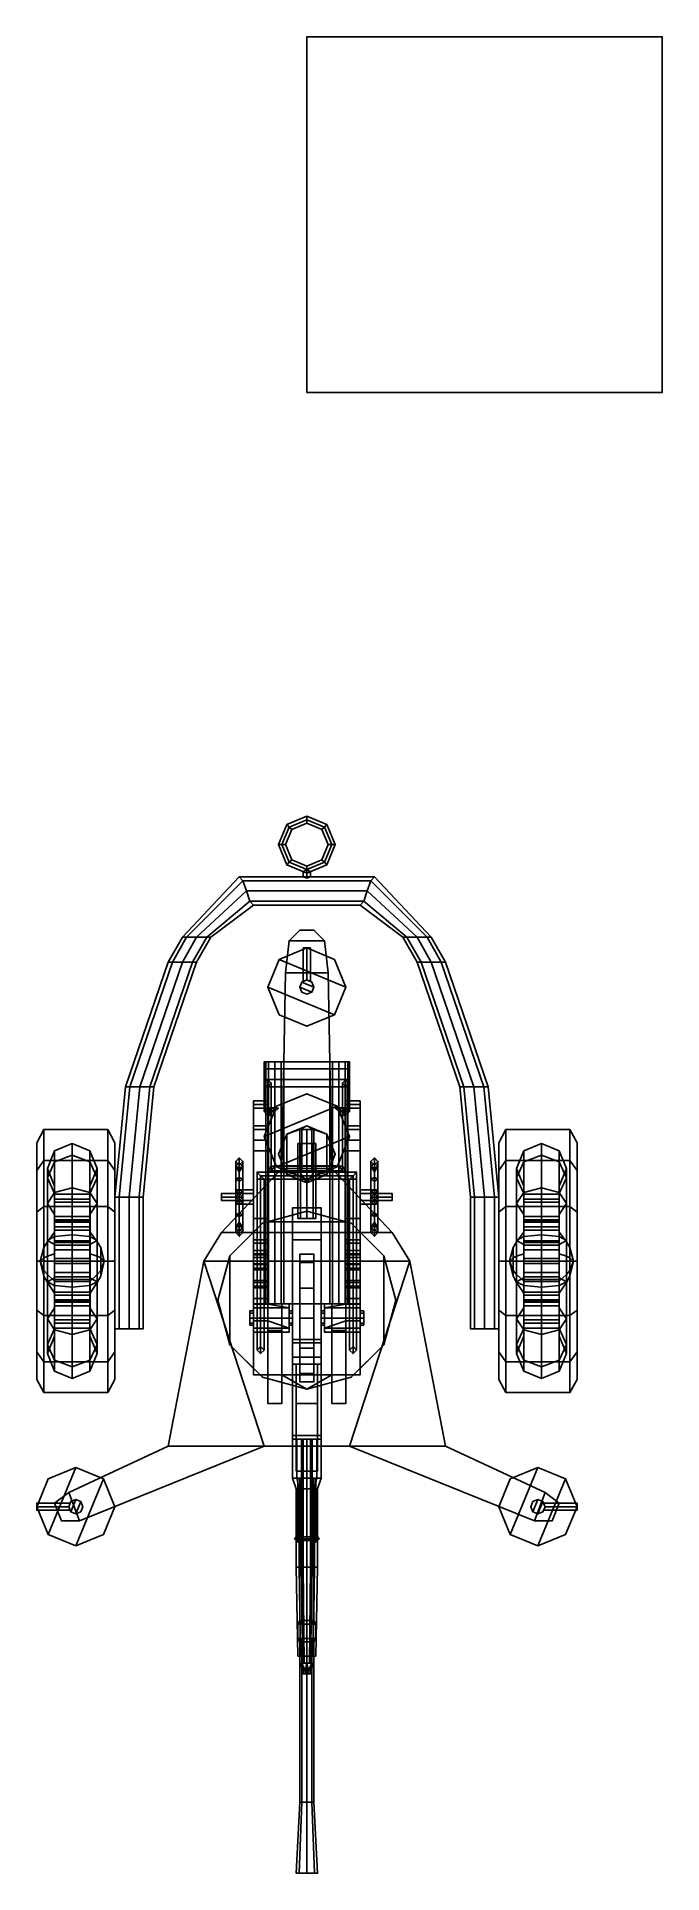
# Model space of a CAD drawing. Header units: millimetres. Extents: x -0.76 to 1, y -1.61 to 3.55.
import ezdxf

# ---------------------------------------------------------------- set-up
doc = ezdxf.new("R2010")
doc.units = ezdxf.units.MM
for name, color, linetype in [('barrel', 1, 'Continuous'), ('sleeve', 5, 'Continuous'), ('towing_pieces', 6, 'Continuous'), ('turret', 2, 'Continuous'), ('wheels', 2, 'Continuous')]:
    doc.layers.add(name, color=color, linetype=linetype)

msp = doc.modelspace()

# ---------------------------------------------------------------- linework, layer by layer
for points in [[(1, 3.55, -2.1), (1, 3.55, -3.1), (0, 3.55, -3.1), (0, 3.55, -2.1)], [(1, 3.55, -3.1), (1, 2.55, -3.1), (0, 2.55, -3.1), (0, 3.55, -3.1)], [(0, 3.55, -3.1), (0, 2.55, -3.1), (0, 2.55, -2.1), (0, 3.55, -2.1)], [(0, 3.55, -2.1), (0, 2.55, -2.1), (1, 2.55, -2.1), (1, 3.55, -2.1)], [(1, 2.55, -2.1), (1, 2.55, -3.1), (1, 3.55, -3.1), (1, 3.55, -2.1)], [(0, 2.55, -2.1), (0, 2.55, -3.1), (1, 2.55, -3.1), (1, 2.55, -2.1)], [(-0.02, 1.04, 0.36), (0.02, 1.04, 0.36), (0.05, 1.01, 0.36), (-0.05, 1.01, 0.36)], [(-0.05, 1.01, 0.44), (-0.02, 1.04, 0.44), (-0.02, 1.04, 0.36), (-0.05, 1.01, 0.36)], [(0.05, 1.01, 0.44), (0.02, 1.04, 0.44), (-0.02, 1.04, 0.44), (-0.05, 1.01, 0.44)], [(-0.02, 1.04, 0.44), (0.02, 1.04, 0.44), (0.02, 1.04, 0.36), (-0.02, 1.04, 0.36)], [(0.05, 1.01, 0.36), (0.02, 1.04, 0.36), (0.02, 1.04, 0.44), (0.05, 1.01, 0.44)], [(0, 0.99, 0.33), (-0.0778, 0.9578, 0.33), (-0.0778, 0.9578, 0.35), (0, 0.99, 0.35)], [(0.0778, 0.9578, 0.35), (0, 0.99, 0.35), (-0.0778, 0.9578, 0.35), (0.11, 0.88, 0.35)], [(-0.05, 1.01, 0.44), (-0.06, 0.92, 0.44), (0.06, 0.92, 0.44), (0.05, 1.01, 0.44)], [(-0.05, 1.01, 0.36), (-0.06, 0.92, 0.36), (-0.06, 0.92, 0.44), (-0.05, 1.01, 0.44)], [(0.06, 0.92, 0.36), (-0.06, 0.92, 0.36), (-0.05, 1.01, 0.36), (0.05, 1.01, 0.36)], [(-0.01, 0.8959, 0.57), (0, 0.9, 0.58), (0, 0.99, 0.58), (-0.01, 0.99, 0.57)], [(0, 0.9, 0.56), (-0.01, 0.8959, 0.57), (-0.01, 0.99, 0.57), (0, 0.99, 0.56)], [(0, 0.99, 0.58), (0.01, 0.99, 0.57), (0, 0.99, 0.56), (-0.01, 0.99, 0.57)], [(0.0778, 0.9578, 0.33), (0, 0.99, 0.33), (0, 0.99, 0.35), (0.0778, 0.9578, 0.35)], [(0, 0.9, 0.58), (0.01, 0.8959, 0.57), (0.01, 0.99, 0.57), (0, 0.99, 0.58)], [(0.01, 0.8959, 0.57), (0, 0.9, 0.56), (0, 0.99, 0.56), (0.01, 0.99, 0.57)], [(0.05, 1.01, 0.44), (0.06, 0.92, 0.44), (0.06, 0.92, 0.36), (0.05, 1.01, 0.36)], [(-0.0778, 0.9578, 0.33), (-0.11, 0.88, 0.33), (-0.11, 0.88, 0.35), (-0.0778, 0.9578, 0.35)], [(0.11, 0.88, 0.35), (-0.0778, 0.9578, 0.35), (-0.11, 0.88, 0.35), (0.0778, 0.8022, 0.35)], [(0.11, 0.88, 0.33), (0.0778, 0.9578, 0.33), (0.0778, 0.9578, 0.35), (0.11, 0.88, 0.35)], [(-0.11, 0.88, 0.33), (-0.0778, 0.8022, 0.33), (-0.0778, 0.8022, 0.35), (-0.11, 0.88, 0.35)], [(0.0778, 0.8022, 0.35), (-0.11, 0.88, 0.35), (-0.0778, 0.8022, 0.35), (0, 0.77, 0.35)], [(0.07, 0.37, 0.44), (0.06, 0.92, 0.44), (-0.06, 0.92, 0.44), (-0.07, 0.37, 0.44)], [(-0.07, 0.37, 0.44), (-0.06, 0.92, 0.44), (-0.06, 0.92, 0.36), (-0.07, 0.37, 0.36)], [(-0.06, 0.92, 0.36), (0.06, 0.92, 0.36), (0.07, 0.37, 0.36), (-0.07, 0.37, 0.36)], [(-0.0141, 0.8941, 0.44), (-0.02, 0.88, 0.44), (-0.02, 0.88, 0.59), (-0.0141, 0.8941, 0.59)], [(0.02, 0.88, 0.59), (-0.0141, 0.8941, 0.59), (-0.02, 0.88, 0.59), (0.0141, 0.8659, 0.59)], [(-0.02, 0.88, 0.44), (-0.0141, 0.8659, 0.44), (-0.0141, 0.8659, 0.59), (-0.02, 0.88, 0.59)], [(0.0141, 0.8659, 0.59), (-0.02, 0.88, 0.59), (-0.0141, 0.8659, 0.59), (0, 0.86, 0.59)], [(0, 0.9, 0.44), (-0.0141, 0.8941, 0.44), (-0.0141, 0.8941, 0.59), (0, 0.9, 0.59)], [(0.0141, 0.8941, 0.59), (0, 0.9, 0.59), (-0.0141, 0.8941, 0.59), (0.02, 0.88, 0.59)], [(0.0141, 0.8941, 0.44), (0, 0.9, 0.44), (0, 0.9, 0.59), (0.0141, 0.8941, 0.59)], [(0.02, 0.88, 0.44), (0.0141, 0.8941, 0.44), (0.0141, 0.8941, 0.59), (0.02, 0.88, 0.59)], [(0.0141, 0.8659, 0.44), (0.02, 0.88, 0.44), (0.02, 0.88, 0.59), (0.0141, 0.8659, 0.59)], [(0.07, 0.37, 0.36), (0.06, 0.92, 0.36), (0.06, 0.92, 0.44), (0.07, 0.37, 0.44)], [(0.0778, 0.8022, 0.33), (0.11, 0.88, 0.33), (0.11, 0.88, 0.35), (0.0778, 0.8022, 0.35)], [(-0.0141, 0.8659, 0.44), (0, 0.86, 0.44), (0, 0.86, 0.59), (-0.0141, 0.8659, 0.59)], [(0, 0.86, 0.44), (0.0141, 0.8659, 0.44), (0.0141, 0.8659, 0.59), (0, 0.86, 0.59)], [(-0.0778, 0.8022, 0.33), (0, 0.77, 0.33), (0, 0.77, 0.35), (-0.0778, 0.8022, 0.35)], [(0, 0.77, 0.33), (0.0778, 0.8022, 0.33), (0.0778, 0.8022, 0.35), (0, 0.77, 0.35)], [(-0.07, 0.37, 0.36), (0.07, 0.37, 0.36), (0.24, 0.19, 0.36), (-0.24, 0.19, 0.36)], [(0.24, 0.19, 0.44), (0.07, 0.37, 0.44), (-0.07, 0.37, 0.44), (-0.24, 0.19, 0.44)], [(-0.24, 0.19, 0.44), (-0.07, 0.37, 0.44), (-0.07, 0.37, 0.36), (-0.24, 0.19, 0.36)], [(0.24, 0.19, 0.36), (0.07, 0.37, 0.36), (0.07, 0.37, 0.44), (0.24, 0.19, 0.44)], [(0.29, 0.11, 0.44), (0.24, 0.19, 0.44), (-0.24, 0.19, 0.44), (-0.29, 0.11, 0.44)], [(-0.24, 0.19, 0.36), (0.24, 0.19, 0.36), (0.29, 0.11, 0.36), (-0.29, 0.11, 0.36)], [(-0.29, 0.11, 0.44), (-0.24, 0.19, 0.44), (-0.24, 0.19, 0.36), (-0.29, 0.11, 0.36)], [(0.29, 0.11, 0.36), (0.24, 0.19, 0.36), (0.24, 0.19, 0.44), (0.29, 0.11, 0.44)], [(-0.39, -0.41, 0.44), (-0.29, 0.11, 0.44), (-0.29, 0.11, 0.36), (-0.39, -0.41, 0.36)], [(-0.39, -0.41, 0.36), (-0.29, 0.11, 0.36), (-0.29, 0.11, 0.36), (-0.12, -0.41, 0.36)], [(-0.12, -0.41, 0.44), (-0.29, 0.11, 0.44), (-0.29, 0.11, 0.44), (-0.39, -0.41, 0.44)], [(-0.29, 0.11, 0.36), (0.29, 0.11, 0.36), (0.12, -0.41, 0.36), (-0.12, -0.41, 0.36)], [(0.12, -0.41, 0.44), (0.29, 0.11, 0.44), (-0.29, 0.11, 0.44), (-0.12, -0.41, 0.44)], [(0.12, -0.41, 0.36), (0.29, 0.11, 0.36), (0.29, 0.11, 0.36), (0.39, -0.41, 0.36)], [(0.39, -0.41, 0.44), (0.29, 0.11, 0.44), (0.29, 0.11, 0.44), (0.12, -0.41, 0.44)], [(0.39, -0.41, 0.36), (0.29, 0.11, 0.36), (0.29, 0.11, 0.44), (0.39, -0.41, 0.44)], [(-0.67, -0.54, 0.36), (-0.39, -0.41, 0.36), (-0.12, -0.41, 0.36), (-0.64, -0.62, 0.36)], [(-0.67, -0.54, 0.44), (-0.39, -0.41, 0.44), (-0.39, -0.41, 0.36), (-0.67, -0.54, 0.36)], [(-0.12, -0.41, 0.44), (-0.39, -0.41, 0.44), (-0.67, -0.54, 0.44), (-0.64, -0.62, 0.44)], [(-0.64, -0.62, 0.36), (-0.12, -0.41, 0.36), (-0.12, -0.41, 0.44), (-0.64, -0.62, 0.44)], [(-0.12, -0.41, 0.36), (0.12, -0.41, 0.36), (0.12, -0.41, 0.44), (-0.12, -0.41, 0.44)], [(0.67, -0.54, 0.44), (0.39, -0.41, 0.44), (0.12, -0.41, 0.44), (0.64, -0.62, 0.44)], [(0.64, -0.62, 0.44), (0.12, -0.41, 0.44), (0.12, -0.41, 0.36), (0.64, -0.62, 0.36)], [(0.12, -0.41, 0.36), (0.39, -0.41, 0.36), (0.67, -0.54, 0.36), (0.64, -0.62, 0.36)], [(0.67, -0.54, 0.36), (0.39, -0.41, 0.36), (0.39, -0.41, 0.44), (0.67, -0.54, 0.44)], [(-0.7278, -0.5022, 0.35), (-0.76, -0.58, 0.35), (-0.7278, -0.6578, 0.35), (-0.65, -0.47, 0.35)], [(-0.7278, -0.5022, 0.33), (-0.76, -0.58, 0.33), (-0.76, -0.58, 0.35), (-0.7278, -0.5022, 0.35)], [(-0.65, -0.47, 0.33), (-0.7278, -0.5022, 0.33), (-0.7278, -0.5022, 0.35), (-0.65, -0.47, 0.35)], [(-0.65, -0.47, 0.35), (-0.7278, -0.6578, 0.35), (-0.65, -0.69, 0.35), (-0.5722, -0.5022, 0.35)], [(-0.5722, -0.5022, 0.33), (-0.65, -0.47, 0.33), (-0.65, -0.47, 0.35), (-0.5722, -0.5022, 0.35)], [(-0.5722, -0.5022, 0.35), (-0.65, -0.69, 0.35), (-0.5722, -0.6578, 0.35), (-0.54, -0.58, 0.35)], [(-0.54, -0.58, 0.33), (-0.5722, -0.5022, 0.33), (-0.5722, -0.5022, 0.35), (-0.54, -0.58, 0.35)], [(0.5722, -0.6578, 0.35), (0.65, -0.47, 0.35), (0.5722, -0.5022, 0.35), (0.54, -0.58, 0.35)], [(0.5722, -0.5022, 0.33), (0.54, -0.58, 0.33), (0.54, -0.58, 0.35), (0.5722, -0.5022, 0.35)], [(0.65, -0.47, 0.33), (0.5722, -0.5022, 0.33), (0.5722, -0.5022, 0.35), (0.65, -0.47, 0.35)], [(0.65, -0.69, 0.35), (0.7278, -0.5022, 0.35), (0.65, -0.47, 0.35), (0.5722, -0.6578, 0.35)], [(0.7278, -0.5022, 0.33), (0.65, -0.47, 0.33), (0.65, -0.47, 0.35), (0.7278, -0.5022, 0.35)], [(0.7278, -0.6578, 0.35), (0.76, -0.58, 0.35), (0.7278, -0.5022, 0.35), (0.65, -0.69, 0.35)], [(0.76, -0.58, 0.33), (0.7278, -0.5022, 0.33), (0.7278, -0.5022, 0.35), (0.76, -0.58, 0.35)], [(-0.71, -0.57, 0.44), (-0.67, -0.54, 0.44), (-0.67, -0.54, 0.36), (-0.71, -0.57, 0.36)], [(-0.71, -0.57, 0.36), (-0.67, -0.54, 0.36), (-0.64, -0.62, 0.36), (-0.69, -0.62, 0.36)], [(-0.64, -0.62, 0.44), (-0.67, -0.54, 0.44), (-0.71, -0.57, 0.44), (-0.69, -0.62, 0.44)], [(-0.6641, -0.5659, 0.59), (-0.67, -0.58, 0.59), (-0.6641, -0.5941, 0.59), (-0.65, -0.56, 0.59)], [(-0.6641, -0.5659, 0.44), (-0.67, -0.58, 0.44), (-0.67, -0.58, 0.59), (-0.6641, -0.5659, 0.59)], [(-0.65, -0.56, 0.59), (-0.6641, -0.5941, 0.59), (-0.65, -0.6, 0.59), (-0.6359, -0.5659, 0.59)], [(-0.65, -0.56, 0.44), (-0.6641, -0.5659, 0.44), (-0.6641, -0.5659, 0.59), (-0.65, -0.56, 0.59)], [(-0.6359, -0.5659, 0.44), (-0.65, -0.56, 0.44), (-0.65, -0.56, 0.59), (-0.6359, -0.5659, 0.59)], [(-0.6359, -0.5659, 0.59), (-0.65, -0.6, 0.59), (-0.6359, -0.5941, 0.59), (-0.63, -0.58, 0.59)], [(-0.63, -0.58, 0.44), (-0.6359, -0.5659, 0.44), (-0.6359, -0.5659, 0.59), (-0.63, -0.58, 0.59)], [(0.6359, -0.5941, 0.59), (0.65, -0.56, 0.59), (0.6359, -0.5659, 0.59), (0.63, -0.58, 0.59)], [(0.6359, -0.5659, 0.44), (0.63, -0.58, 0.44), (0.63, -0.58, 0.59), (0.6359, -0.5659, 0.59)], [(0.65, -0.6, 0.59), (0.6641, -0.5659, 0.59), (0.65, -0.56, 0.59), (0.6359, -0.5941, 0.59)], [(0.65, -0.56, 0.44), (0.6359, -0.5659, 0.44), (0.6359, -0.5659, 0.59), (0.65, -0.56, 0.59)], [(0.64, -0.62, 0.36), (0.67, -0.54, 0.36), (0.71, -0.57, 0.36), (0.69, -0.62, 0.36)], [(0.71, -0.57, 0.44), (0.67, -0.54, 0.44), (0.64, -0.62, 0.44), (0.69, -0.62, 0.44)], [(0.6641, -0.5659, 0.44), (0.65, -0.56, 0.44), (0.65, -0.56, 0.59), (0.6641, -0.5659, 0.59)], [(0.6641, -0.5941, 0.59), (0.67, -0.58, 0.59), (0.6641, -0.5659, 0.59), (0.65, -0.6, 0.59)], [(0.67, -0.58, 0.44), (0.6641, -0.5659, 0.44), (0.6641, -0.5659, 0.59), (0.67, -0.58, 0.59)], [(0.71, -0.57, 0.36), (0.67, -0.54, 0.36), (0.67, -0.54, 0.44), (0.71, -0.57, 0.44)], [(-0.76, -0.58, 0.58), (-0.76, -0.57, 0.57), (-0.76, -0.58, 0.56), (-0.76, -0.59, 0.57)], [(-0.6659, -0.57, 0.57), (-0.67, -0.58, 0.56), (-0.76, -0.58, 0.56), (-0.76, -0.57, 0.57)], [(-0.67, -0.58, 0.58), (-0.6659, -0.57, 0.57), (-0.76, -0.57, 0.57), (-0.76, -0.58, 0.58)], [(-0.76, -0.58, 0.33), (-0.7278, -0.6578, 0.33), (-0.7278, -0.6578, 0.35), (-0.76, -0.58, 0.35)], [(-0.67, -0.58, 0.56), (-0.6659, -0.59, 0.57), (-0.76, -0.59, 0.57), (-0.76, -0.58, 0.56)], [(-0.6659, -0.59, 0.57), (-0.67, -0.58, 0.58), (-0.76, -0.58, 0.58), (-0.76, -0.59, 0.57)], [(-0.69, -0.62, 0.44), (-0.71, -0.57, 0.44), (-0.71, -0.57, 0.36), (-0.69, -0.62, 0.36)], [(-0.67, -0.58, 0.44), (-0.6641, -0.5941, 0.44), (-0.6641, -0.5941, 0.59), (-0.67, -0.58, 0.59)], [(-0.6641, -0.5941, 0.44), (-0.65, -0.6, 0.44), (-0.65, -0.6, 0.59), (-0.6641, -0.5941, 0.59)], [(-0.65, -0.6, 0.44), (-0.6359, -0.5941, 0.44), (-0.6359, -0.5941, 0.59), (-0.65, -0.6, 0.59)], [(-0.6359, -0.5941, 0.44), (-0.63, -0.58, 0.44), (-0.63, -0.58, 0.59), (-0.6359, -0.5941, 0.59)], [(-0.5722, -0.6578, 0.33), (-0.54, -0.58, 0.33), (-0.54, -0.58, 0.35), (-0.5722, -0.6578, 0.35)], [(0.54, -0.58, 0.33), (0.5722, -0.6578, 0.33), (0.5722, -0.6578, 0.35), (0.54, -0.58, 0.35)], [(0.63, -0.58, 0.44), (0.6359, -0.5941, 0.44), (0.6359, -0.5941, 0.59), (0.63, -0.58, 0.59)], [(0.6359, -0.5941, 0.44), (0.65, -0.6, 0.44), (0.65, -0.6, 0.59), (0.6359, -0.5941, 0.59)], [(0.65, -0.6, 0.44), (0.6641, -0.5941, 0.44), (0.6641, -0.5941, 0.59), (0.65, -0.6, 0.59)], [(0.6641, -0.5941, 0.44), (0.67, -0.58, 0.44), (0.67, -0.58, 0.59), (0.6641, -0.5941, 0.59)], [(0.67, -0.58, 0.56), (0.6659, -0.57, 0.57), (0.76, -0.57, 0.57), (0.76, -0.58, 0.56)], [(0.6659, -0.57, 0.57), (0.67, -0.58, 0.58), (0.76, -0.58, 0.58), (0.76, -0.57, 0.57)], [(0.6659, -0.59, 0.57), (0.67, -0.58, 0.56), (0.76, -0.58, 0.56), (0.76, -0.59, 0.57)], [(0.67, -0.58, 0.58), (0.6659, -0.59, 0.57), (0.76, -0.59, 0.57), (0.76, -0.58, 0.58)], [(0.69, -0.62, 0.36), (0.71, -0.57, 0.36), (0.71, -0.57, 0.44), (0.69, -0.62, 0.44)], [(0.7278, -0.6578, 0.33), (0.76, -0.58, 0.33), (0.76, -0.58, 0.35), (0.7278, -0.6578, 0.35)], [(0.76, -0.58, 0.58), (0.76, -0.59, 0.57), (0.76, -0.58, 0.56), (0.76, -0.57, 0.57)], [(-0.7278, -0.6578, 0.33), (-0.65, -0.69, 0.33), (-0.65, -0.69, 0.35), (-0.7278, -0.6578, 0.35)], [(-0.69, -0.62, 0.36), (-0.64, -0.62, 0.36), (-0.64, -0.62, 0.44), (-0.69, -0.62, 0.44)], [(-0.65, -0.69, 0.33), (-0.5722, -0.6578, 0.33), (-0.5722, -0.6578, 0.35), (-0.65, -0.69, 0.35)], [(0.5722, -0.6578, 0.33), (0.65, -0.69, 0.33), (0.65, -0.69, 0.35), (0.5722, -0.6578, 0.35)], [(0.69, -0.62, 0.44), (0.64, -0.62, 0.44), (0.64, -0.62, 0.36), (0.69, -0.62, 0.36)], [(0.65, -0.69, 0.33), (0.7278, -0.6578, 0.33), (0.7278, -0.6578, 0.35), (0.65, -0.69, 0.35)]]:
    msp.add_3dface(points)
at = {"layer": 'barrel'}
for points in [[(-0.0141, -1, 0.7541), (-0.02, -1, 0.74), (-0.02, -1.41, 0.74), (-0.0141, -1.41, 0.7541)], [(-0.02, -1, 0.74), (-0.0141, -1, 0.7259), (-0.0141, -1.41, 0.7259), (-0.02, -1.41, 0.74)], [(0, -1, 0.76), (-0.0141, -1, 0.7541), (-0.0141, -1.41, 0.7541), (0, -1.41, 0.76)], [(-0.0141, -1, 0.7259), (0, -1, 0.72), (0, -1.41, 0.72), (-0.0141, -1.41, 0.7259)], [(0.0141, -1, 0.7541), (0, -1, 0.76), (0, -1.41, 0.76), (0.0141, -1.41, 0.7541)], [(0, -1, 0.72), (0.0141, -1, 0.7259), (0.0141, -1.41, 0.7259), (0, -1.41, 0.72)], [(0.02, -1, 0.74), (0.0141, -1, 0.7541), (0.0141, -1.41, 0.7541), (0.02, -1.41, 0.74)], [(0.0141, -1, 0.7259), (0.02, -1, 0.74), (0.02, -1.41, 0.74), (0.0141, -1.41, 0.7259)], [(-0.0212, -1.61, 0.7188), (-0.03, -1.61, 0.74), (-0.02, -1.41, 0.74), (-0.0141, -1.41, 0.7259)], [(-0.03, -1.61, 0.74), (-0.0212, -1.61, 0.7612), (-0.0141, -1.41, 0.7541), (-0.02, -1.41, 0.74)], [(0, -1.61, 0.71), (-0.0212, -1.61, 0.7188), (-0.0141, -1.41, 0.7259), (0, -1.41, 0.72)], [(-0.0212, -1.61, 0.7612), (0, -1.61, 0.77), (0, -1.41, 0.76), (-0.0141, -1.41, 0.7541)], [(0.0212, -1.61, 0.7188), (0, -1.61, 0.71), (0, -1.41, 0.72), (0.0141, -1.41, 0.7259)], [(0, -1.61, 0.77), (0.0212, -1.61, 0.7612), (0.0141, -1.41, 0.7541), (0, -1.41, 0.76)], [(0.03, -1.61, 0.74), (0.0212, -1.61, 0.7188), (0.0141, -1.41, 0.7259), (0.02, -1.41, 0.74)], [(0.0212, -1.61, 0.7612), (0.03, -1.61, 0.74), (0.02, -1.41, 0.74), (0.0141, -1.41, 0.7541)], [(-0.03, -1.61, 0.74), (0.0212, -1.61, 0.7612), (0, -1.61, 0.77), (-0.0212, -1.61, 0.7612)], [(-0.0212, -1.61, 0.7188), (0.03, -1.61, 0.74), (0.0212, -1.61, 0.7612), (-0.03, -1.61, 0.74)], [(0, -1.61, 0.71), (0.0212, -1.61, 0.7188), (0.03, -1.61, 0.74), (-0.0212, -1.61, 0.7188)]]:
    msp.add_3dface(points, dxfattribs=at)
at = {"layer": 'sleeve'}
for points in [[(-0.04, 0.26, 0.58), (-0.04, -0.5, 0.58), (-0.04, -0.5, 0.67), (-0.04, 0.26, 0.67)], [(0.04, 0.26, 0.67), (0.04, 0.26, 0.58), (-0.04, 0.26, 0.58), (-0.04, 0.26, 0.67)], [(0.04, 0.26, 0.58), (0.04, -0.5, 0.58), (-0.04, -0.5, 0.58), (-0.04, 0.26, 0.58)], [(-0.04, 0.26, 0.67), (-0.04, -0.39, 0.67), (-0.04, -0.39, 0.78), (-0.04, -0.11, 0.77)], [(0.04, 0.17, 0.77), (0.04, 0.26, 0.67), (-0.04, 0.26, 0.67), (-0.04, 0.17, 0.77)], [(-0.04, 0.26, 0.67), (-0.04, 0.26, 0.67), (-0.04, -0.11, 0.77), (-0.04, 0.17, 0.77)], [(0.04, -0.5, 0.67), (0.04, -0.5, 0.58), (0.04, 0.26, 0.58), (0.04, 0.26, 0.67)], [(0.04, -0.39, 0.78), (0.04, -0.39, 0.67), (0.04, 0.26, 0.67), (0.04, -0.11, 0.77)], [(0.04, -0.11, 0.77), (0.04, 0.26, 0.67), (0.04, 0.26, 0.67), (0.04, 0.17, 0.77)], [(-0.04, 0.17, 0.77), (-0.04, -0.11, 0.77), (0.04, -0.11, 0.77), (0.04, 0.17, 0.77)], [(0.02, 0.1293, 0.58), (0.02, 0.1056, 0.5444), (-0.02, 0.1056, 0.5444), (-0.02, 0.1293, 0.58)], [(-0.02, -0.2056, 0.5444), (-0.02, -0.2293, 0.58), (-0.02, 0.1293, 0.58), (-0.02, 0.1056, 0.5444)], [(0.02, 0.1056, 0.5444), (0.02, 0.0342, 0.4967), (-0.02, 0.0342, 0.4967), (-0.02, 0.1056, 0.5444)], [(-0.02, -0.1342, 0.4967), (-0.02, -0.2056, 0.5444), (-0.02, 0.1056, 0.5444), (-0.02, 0.0342, 0.4967)], [(0.02, 0.1056, 0.5444), (0.02, 0.1293, 0.58), (0.02, -0.2293, 0.58), (0.02, -0.2056, 0.5444)], [(0.02, 0.0342, 0.4967), (0.02, 0.1056, 0.5444), (0.02, -0.2056, 0.5444), (0.02, -0.1342, 0.4967)], [(0.02, 0.0342, 0.4967), (0.02, -0.05, 0.48), (-0.02, -0.05, 0.48), (-0.02, 0.0342, 0.4967)], [(-0.02, -0.05, 0.48), (-0.02, -0.1342, 0.4967), (-0.02, 0.0342, 0.4967), (-0.02, -0.05, 0.48)], [(0.02, -0.05, 0.48), (0.02, 0.0342, 0.4967), (0.02, -0.1342, 0.4967), (0.02, -0.05, 0.48)], [(-0.15, -0.0359, 0.7141), (-0.15, -0.03, 0.7), (-0.16, -0.03, 0.7), (-0.16, -0.0359, 0.7141)], [(-0.15, -0.03, 0.7), (-0.15, -0.0359, 0.6859), (-0.16, -0.0359, 0.6859), (-0.16, -0.03, 0.7)], [(-0.16, -0.0359, 0.6859), (-0.16, -0.05, 0.72), (-0.16, -0.0359, 0.7141), (-0.16, -0.03, 0.7)], [(-0.15, -0.05, 0.72), (-0.15, -0.0359, 0.7141), (-0.16, -0.0359, 0.7141), (-0.16, -0.05, 0.72)], [(-0.15, -0.0359, 0.6859), (-0.15, -0.05, 0.68), (-0.16, -0.05, 0.68), (-0.16, -0.0359, 0.6859)], [(-0.16, -0.05, 0.68), (-0.16, -0.0641, 0.7141), (-0.16, -0.05, 0.72), (-0.16, -0.0359, 0.6859)], [(-0.15, -0.0641, 0.7141), (-0.15, -0.05, 0.72), (-0.16, -0.05, 0.72), (-0.16, -0.0641, 0.7141)], [(-0.15, -0.05, 0.68), (-0.15, -0.0641, 0.6859), (-0.16, -0.0641, 0.6859), (-0.16, -0.05, 0.68)], [(-0.16, -0.0641, 0.6859), (-0.16, -0.07, 0.7), (-0.16, -0.0641, 0.7141), (-0.16, -0.05, 0.68)], [(-0.04, -0.03, 0.7), (-0.04, -0.0359, 0.6859), (-0.05, -0.0359, 0.6859), (-0.05, -0.03, 0.7)], [(-0.04, -0.0359, 0.7141), (-0.04, -0.03, 0.7), (-0.05, -0.03, 0.7), (-0.05, -0.0359, 0.7141)], [(-0.04, -0.0359, 0.6859), (-0.04, -0.05, 0.68), (-0.05, -0.05, 0.68), (-0.05, -0.0359, 0.6859)], [(-0.04, -0.05, 0.72), (-0.04, -0.0359, 0.7141), (-0.05, -0.0359, 0.7141), (-0.05, -0.05, 0.72)], [(-0.04, -0.05, 0.68), (-0.04, -0.0641, 0.6859), (-0.05, -0.0641, 0.6859), (-0.05, -0.05, 0.68)], [(-0.04, -0.0641, 0.7141), (-0.04, -0.05, 0.72), (-0.05, -0.05, 0.72), (-0.05, -0.0641, 0.7141)], [(0.02, -0.05, 0.48), (0.02, -0.1342, 0.4967), (-0.02, -0.1342, 0.4967), (-0.02, -0.05, 0.48)], [(0.04, -0.0359, 0.6859), (0.04, -0.03, 0.7), (0.05, -0.03, 0.7), (0.05, -0.0359, 0.6859)], [(0.04, -0.03, 0.7), (0.04, -0.0359, 0.7141), (0.05, -0.0359, 0.7141), (0.05, -0.03, 0.7)], [(0.04, -0.05, 0.68), (0.04, -0.0359, 0.6859), (0.05, -0.0359, 0.6859), (0.05, -0.05, 0.68)], [(0.04, -0.0359, 0.7141), (0.04, -0.05, 0.72), (0.05, -0.05, 0.72), (0.05, -0.0359, 0.7141)], [(0.04, -0.0641, 0.6859), (0.04, -0.05, 0.68), (0.05, -0.05, 0.68), (0.05, -0.0641, 0.6859)], [(0.04, -0.05, 0.72), (0.04, -0.0641, 0.7141), (0.05, -0.0641, 0.7141), (0.05, -0.05, 0.72)], [(0.15, -0.03, 0.7), (0.15, -0.0359, 0.7141), (0.16, -0.0359, 0.7141), (0.16, -0.03, 0.7)], [(0.15, -0.0359, 0.6859), (0.15, -0.03, 0.7), (0.16, -0.03, 0.7), (0.16, -0.0359, 0.6859)], [(0.15, -0.0359, 0.7141), (0.15, -0.05, 0.72), (0.16, -0.05, 0.72), (0.16, -0.0359, 0.7141)], [(0.15, -0.05, 0.68), (0.15, -0.0359, 0.6859), (0.16, -0.0359, 0.6859), (0.16, -0.05, 0.68)], [(0.15, -0.05, 0.72), (0.15, -0.0641, 0.7141), (0.16, -0.0641, 0.7141), (0.16, -0.05, 0.72)], [(0.15, -0.0641, 0.6859), (0.15, -0.05, 0.68), (0.16, -0.05, 0.68), (0.16, -0.0641, 0.6859)], [(0.16, -0.0359, 0.7141), (0.16, -0.05, 0.68), (0.16, -0.0359, 0.6859), (0.16, -0.03, 0.7)], [(0.16, -0.05, 0.72), (0.16, -0.0641, 0.6859), (0.16, -0.05, 0.68), (0.16, -0.0359, 0.7141)], [(0.16, -0.0641, 0.7141), (0.16, -0.07, 0.7), (0.16, -0.0641, 0.6859), (0.16, -0.05, 0.72)], [(-0.15, -0.07, 0.7), (-0.15, -0.0641, 0.7141), (-0.16, -0.0641, 0.7141), (-0.16, -0.07, 0.7)], [(-0.15, -0.0641, 0.6859), (-0.15, -0.07, 0.7), (-0.16, -0.07, 0.7), (-0.16, -0.0641, 0.6859)], [(-0.04, -0.0641, 0.6859), (-0.04, -0.07, 0.7), (-0.05, -0.07, 0.7), (-0.05, -0.0641, 0.6859)], [(-0.04, -0.07, 0.7), (-0.04, -0.0641, 0.7141), (-0.05, -0.0641, 0.7141), (-0.05, -0.07, 0.7)], [(0.04, -0.07, 0.7), (0.04, -0.0641, 0.6859), (0.05, -0.0641, 0.6859), (0.05, -0.07, 0.7)], [(0.04, -0.0641, 0.7141), (0.04, -0.07, 0.7), (0.05, -0.07, 0.7), (0.05, -0.0641, 0.7141)], [(0.15, -0.0641, 0.7141), (0.15, -0.07, 0.7), (0.16, -0.07, 0.7), (0.16, -0.0641, 0.7141)], [(0.15, -0.07, 0.7), (0.15, -0.0641, 0.6859), (0.16, -0.0641, 0.6859), (0.16, -0.07, 0.7)], [(-0.04, -0.11, 0.77), (-0.04, -0.39, 0.78), (-0.04, -0.38, 0.79), (-0.04, -0.12, 0.79)], [(0.04, -0.12, 0.79), (0.04, -0.11, 0.77), (-0.04, -0.11, 0.77), (-0.04, -0.12, 0.79)], [(-0.04, -0.12, 0.79), (-0.04, -0.38, 0.79), (-0.04, -0.18, 0.82), (-0.04, -0.16, 0.82)], [(0.04, -0.16, 0.82), (0.04, -0.12, 0.79), (-0.04, -0.12, 0.79), (-0.04, -0.16, 0.82)], [(0.02, -0.1342, 0.4967), (0.02, -0.2056, 0.5444), (-0.02, -0.2056, 0.5444), (-0.02, -0.1342, 0.4967)], [(0.04, -0.38, 0.79), (0.04, -0.39, 0.78), (0.04, -0.11, 0.77), (0.04, -0.12, 0.79)], [(0.04, -0.18, 0.82), (0.04, -0.38, 0.79), (0.04, -0.12, 0.79), (0.04, -0.16, 0.82)], [(-0.04, -0.16, 0.82), (-0.04, -0.18, 0.82), (0.04, -0.18, 0.82), (0.04, -0.16, 0.82)], [(-0.04, -0.18, 0.82), (-0.04, -0.38, 0.79), (-0.03, -0.38, 0.79), (-0.03, -0.18, 0.82)], [(-0.03, -0.18, 0.82), (-0.03, -0.38, 0.79), (-0.03, -0.48, 1.12), (-0.03, -0.29, 1.17)], [(0.03, -0.29, 1.17), (0.03, -0.18, 0.82), (-0.03, -0.18, 0.82), (-0.03, -0.29, 1.17)], [(0.02, -0.2056, 0.5444), (0.02, -0.2293, 0.58), (-0.02, -0.2293, 0.58), (-0.02, -0.2056, 0.5444)], [(0.03, -0.18, 0.82), (0.03, -0.38, 0.79), (0.04, -0.38, 0.79), (0.04, -0.18, 0.82)], [(0.03, -0.48, 1.12), (0.03, -0.38, 0.79), (0.03, -0.18, 0.82), (0.03, -0.29, 1.17)], [(-0.03, -0.29, 1.17), (-0.03, -0.48, 1.12), (0.03, -0.48, 1.12), (0.03, -0.29, 1.17)], [(-0.04, -0.38, 0.79), (-0.04, -0.39, 0.78), (0.04, -0.39, 0.78), (0.04, -0.38, 0.79)], [(-0.0283, -0.39, 0.7683), (-0.04, -0.39, 0.74), (-0.04, -0.5, 0.74), (-0.0283, -0.5, 0.7683)], [(-0.04, -0.39, 0.74), (-0.0283, -0.39, 0.7117), (-0.0283, -0.5, 0.7117), (-0.04, -0.5, 0.74)], [(-0.04, -0.39, 0.67), (-0.04, -0.5, 0.67), (0.04, -0.5, 0.67), (0.04, -0.39, 0.67)], [(-0.04, -0.39, 0.78), (-0.04, -0.39, 0.67), (0.04, -0.39, 0.67), (0.04, -0.39, 0.78)], [(-0.03, -0.48, 1.12), (-0.03, -0.38, 0.79), (0.03, -0.38, 0.79), (0.03, -0.48, 1.12)], [(0, -0.39, 0.78), (-0.0283, -0.39, 0.7683), (-0.0283, -0.5, 0.7683), (0, -0.5, 0.78)], [(-0.0283, -0.39, 0.7117), (0, -0.39, 0.7), (0, -0.5, 0.7), (-0.0283, -0.5, 0.7117)], [(-0.0106, -0.39, 0.7006), (-0.015, -0.39, 0.69), (-0.015, -0.75, 0.69), (-0.0106, -0.75, 0.7006)], [(-0.015, -0.39, 0.69), (-0.0106, -0.39, 0.6794), (-0.0106, -0.75, 0.6794), (-0.015, -0.75, 0.69)], [(0, -0.39, 0.705), (-0.0106, -0.39, 0.7006), (-0.0106, -0.75, 0.7006), (0, -0.75, 0.705)], [(-0.0106, -0.39, 0.6794), (0, -0.39, 0.675), (0, -0.75, 0.675), (-0.0106, -0.75, 0.6794)], [(0.0106, -0.39, 0.7006), (0, -0.39, 0.705), (0, -0.75, 0.705), (0.0106, -0.75, 0.7006)], [(0, -0.39, 0.675), (0.0106, -0.39, 0.6794), (0.0106, -0.75, 0.6794), (0, -0.75, 0.675)], [(0.0283, -0.39, 0.7683), (0, -0.39, 0.78), (0, -0.5, 0.78), (0.0283, -0.5, 0.7683)], [(0, -0.39, 0.7), (0.0283, -0.39, 0.7117), (0.0283, -0.5, 0.7117), (0, -0.5, 0.7)], [(0.015, -0.39, 0.69), (0.0106, -0.39, 0.7006), (0.0106, -0.75, 0.7006), (0.015, -0.75, 0.69)], [(0.0106, -0.39, 0.6794), (0.015, -0.39, 0.69), (0.015, -0.75, 0.69), (0.0106, -0.75, 0.6794)], [(0.04, -0.39, 0.74), (0.0283, -0.39, 0.7683), (0.0283, -0.5, 0.7683), (0.04, -0.5, 0.74)], [(0.0283, -0.39, 0.7117), (0.04, -0.39, 0.74), (0.04, -0.5, 0.74), (0.0283, -0.5, 0.7117)], [(-0.0212, -0.53, 0.7188), (-0.03, -0.53, 0.74), (-0.04, -0.5, 0.74), (-0.0283, -0.5, 0.7117)], [(-0.03, -0.53, 0.74), (-0.0212, -0.53, 0.7612), (-0.0283, -0.5, 0.7683), (-0.04, -0.5, 0.74)], [(-0.04, -0.5, 0.67), (-0.04, -0.5, 0.58), (0.04, -0.5, 0.58), (0.04, -0.5, 0.67)], [(0, -0.53, 0.71), (-0.0212, -0.53, 0.7188), (-0.0283, -0.5, 0.7117), (0, -0.5, 0.7)], [(-0.0212, -0.53, 0.7612), (0, -0.53, 0.77), (0, -0.5, 0.78), (-0.0283, -0.5, 0.7683)], [(-0.02, -0.5, 0.605), (-0.025, -0.5, 0.6), (-0.025, -0.68, 0.6), (-0.02, -0.68, 0.605)], [(-0.025, -0.5, 0.6), (-0.02, -0.5, 0.595), (-0.02, -0.68, 0.595), (-0.025, -0.68, 0.6)], [(-0.025, -0.5, 0.64), (-0.02, -0.5, 0.635), (-0.02, -0.68, 0.635), (-0.025, -0.68, 0.64)], [(-0.02, -0.5, 0.645), (-0.025, -0.5, 0.64), (-0.025, -0.68, 0.64), (-0.02, -0.68, 0.645)], [(-0.02, -0.5, 0.595), (-0.015, -0.5, 0.6), (-0.015, -0.68, 0.6), (-0.02, -0.68, 0.595)], [(-0.015, -0.5, 0.6), (-0.02, -0.5, 0.605), (-0.02, -0.68, 0.605), (-0.015, -0.68, 0.6)], [(-0.02, -0.5, 0.635), (-0.015, -0.5, 0.64), (-0.015, -0.68, 0.64), (-0.02, -0.68, 0.635)], [(-0.015, -0.5, 0.64), (-0.02, -0.5, 0.645), (-0.02, -0.68, 0.645), (-0.015, -0.68, 0.64)], [(-0.0141, -0.5, 0.6341), (-0.02, -0.5, 0.62), (-0.02, -0.9, 0.62), (-0.0141, -0.9, 0.6341)], [(-0.02, -0.5, 0.62), (-0.0141, -0.5, 0.6059), (-0.0141, -0.9, 0.6059), (-0.02, -0.9, 0.62)], [(0, -0.5, 0.64), (-0.0141, -0.5, 0.6341), (-0.0141, -0.9, 0.6341), (0, -0.9, 0.64)], [(-0.0141, -0.5, 0.6059), (0, -0.5, 0.6), (0, -0.9, 0.6), (-0.0141, -0.9, 0.6059)], [(0.0141, -0.5, 0.6341), (0, -0.5, 0.64), (0, -0.9, 0.64), (0.0141, -0.9, 0.6341)], [(0, -0.5, 0.6), (0.0141, -0.5, 0.6059), (0.0141, -0.9, 0.6059), (0, -0.9, 0.6)], [(0.0212, -0.53, 0.7188), (0, -0.53, 0.71), (0, -0.5, 0.7), (0.0283, -0.5, 0.7117)], [(0, -0.53, 0.77), (0.0212, -0.53, 0.7612), (0.0283, -0.5, 0.7683), (0, -0.5, 0.78)], [(0.02, -0.5, 0.62), (0.0141, -0.5, 0.6341), (0.0141, -0.9, 0.6341), (0.02, -0.9, 0.62)], [(0.0141, -0.5, 0.6059), (0.02, -0.5, 0.62), (0.02, -0.9, 0.62), (0.0141, -0.9, 0.6059)], [(0.02, -0.5, 0.645), (0.015, -0.5, 0.64), (0.015, -0.68, 0.64), (0.02, -0.68, 0.645)], [(0.015, -0.5, 0.64), (0.02, -0.5, 0.635), (0.02, -0.68, 0.635), (0.015, -0.68, 0.64)], [(0.02, -0.5, 0.605), (0.015, -0.5, 0.6), (0.015, -0.68, 0.6), (0.02, -0.68, 0.605)], [(0.015, -0.5, 0.6), (0.02, -0.5, 0.595), (0.02, -0.68, 0.595), (0.015, -0.68, 0.6)], [(0.02, -0.5, 0.635), (0.025, -0.5, 0.64), (0.025, -0.68, 0.64), (0.02, -0.68, 0.635)], [(0.025, -0.5, 0.64), (0.02, -0.5, 0.645), (0.02, -0.68, 0.645), (0.025, -0.68, 0.64)], [(0.025, -0.5, 0.6), (0.02, -0.5, 0.605), (0.02, -0.68, 0.605), (0.025, -0.68, 0.6)], [(0.02, -0.5, 0.595), (0.025, -0.5, 0.6), (0.025, -0.68, 0.6), (0.02, -0.68, 0.595)], [(0.03, -0.53, 0.74), (0.0212, -0.53, 0.7188), (0.0283, -0.5, 0.7117), (0.04, -0.5, 0.74)], [(0.0212, -0.53, 0.7612), (0.03, -0.53, 0.74), (0.04, -0.5, 0.74), (0.0283, -0.5, 0.7683)], [(-0.0212, -0.53, 0.7612), (-0.03, -0.53, 0.74), (-0.03, -0.75, 0.74), (-0.0212, -0.75, 0.7612)], [(-0.03, -0.53, 0.74), (-0.0212, -0.53, 0.7188), (-0.0212, -0.75, 0.7188), (-0.03, -0.75, 0.74)], [(0, -0.53, 0.77), (-0.0212, -0.53, 0.7612), (-0.0212, -0.75, 0.7612), (0, -0.75, 0.77)], [(-0.0212, -0.53, 0.7188), (0, -0.53, 0.71), (0, -0.75, 0.71), (-0.0212, -0.75, 0.7188)], [(0.0212, -0.53, 0.7612), (0, -0.53, 0.77), (0, -0.75, 0.77), (0.0212, -0.75, 0.7612)], [(0, -0.53, 0.71), (0.0212, -0.53, 0.7188), (0.0212, -0.75, 0.7188), (0, -0.75, 0.71)], [(0.03, -0.53, 0.74), (0.0212, -0.53, 0.7612), (0.0212, -0.75, 0.7612), (0.03, -0.75, 0.74)], [(0.0212, -0.53, 0.7188), (0.03, -0.53, 0.74), (0.03, -0.75, 0.74), (0.0212, -0.75, 0.7188)], [(-0.0212, -0.665, 0.5988), (-0.0247, -0.67, 0.5953), (-0.035, -0.67, 0.62), (-0.03, -0.665, 0.62)], [(-0.03, -0.665, 0.62), (-0.035, -0.67, 0.62), (-0.0247, -0.67, 0.6447), (-0.0212, -0.665, 0.6412)], [(-0.0247, -0.67, 0.5953), (-0.0212, -0.675, 0.5988), (-0.03, -0.675, 0.62), (-0.035, -0.67, 0.62)], [(-0.035, -0.67, 0.62), (-0.03, -0.675, 0.62), (-0.0212, -0.675, 0.6412), (-0.0247, -0.67, 0.6447)], [(-0.0177, -0.67, 0.6023), (-0.0212, -0.665, 0.5988), (-0.03, -0.665, 0.62), (-0.025, -0.67, 0.62)], [(-0.025, -0.67, 0.62), (-0.03, -0.665, 0.62), (-0.0212, -0.665, 0.6412), (-0.0177, -0.67, 0.6377)], [(-0.0212, -0.675, 0.5988), (-0.0177, -0.67, 0.6023), (-0.025, -0.67, 0.62), (-0.03, -0.675, 0.62)], [(-0.03, -0.675, 0.62), (-0.025, -0.67, 0.62), (-0.0177, -0.67, 0.6377), (-0.0212, -0.675, 0.6412)], [(0, -0.665, 0.59), (0, -0.67, 0.585), (-0.0247, -0.67, 0.5953), (-0.0212, -0.665, 0.5988)], [(-0.0212, -0.665, 0.6412), (-0.0247, -0.67, 0.6447), (0, -0.67, 0.655), (0, -0.665, 0.65)], [(0, -0.67, 0.585), (0, -0.675, 0.59), (-0.0212, -0.675, 0.5988), (-0.0247, -0.67, 0.5953)], [(-0.0247, -0.67, 0.6447), (-0.0212, -0.675, 0.6412), (0, -0.675, 0.65), (0, -0.67, 0.655)], [(0, -0.67, 0.595), (0, -0.665, 0.59), (-0.0212, -0.665, 0.5988), (-0.0177, -0.67, 0.6023)], [(-0.0177, -0.67, 0.6377), (-0.0212, -0.665, 0.6412), (0, -0.665, 0.65), (0, -0.67, 0.645)], [(0, -0.675, 0.59), (0, -0.67, 0.595), (-0.0177, -0.67, 0.6023), (-0.0212, -0.675, 0.5988)], [(-0.0212, -0.675, 0.6412), (-0.0177, -0.67, 0.6377), (0, -0.67, 0.645), (0, -0.675, 0.65)], [(0.0177, -0.67, 0.6023), (0.0212, -0.665, 0.5988), (0, -0.665, 0.59), (0, -0.67, 0.595)], [(0.0212, -0.665, 0.5988), (0.0247, -0.67, 0.5953), (0, -0.67, 0.585), (0, -0.665, 0.59)], [(0, -0.67, 0.645), (0, -0.665, 0.65), (0.0212, -0.665, 0.6412), (0.0177, -0.67, 0.6377)], [(0, -0.665, 0.65), (0, -0.67, 0.655), (0.0247, -0.67, 0.6447), (0.0212, -0.665, 0.6412)], [(0.0247, -0.67, 0.5953), (0.0212, -0.675, 0.5988), (0, -0.675, 0.59), (0, -0.67, 0.585)], [(0.0212, -0.675, 0.5988), (0.0177, -0.67, 0.6023), (0, -0.67, 0.595), (0, -0.675, 0.59)], [(0, -0.67, 0.655), (0, -0.675, 0.65), (0.0212, -0.675, 0.6412), (0.0247, -0.67, 0.6447)], [(0, -0.675, 0.65), (0, -0.67, 0.645), (0.0177, -0.67, 0.6377), (0.0212, -0.675, 0.6412)], [(0.025, -0.67, 0.62), (0.03, -0.665, 0.62), (0.0212, -0.665, 0.5988), (0.0177, -0.67, 0.6023)], [(0.0177, -0.67, 0.6377), (0.0212, -0.665, 0.6412), (0.03, -0.665, 0.62), (0.025, -0.67, 0.62)], [(0.03, -0.675, 0.62), (0.025, -0.67, 0.62), (0.0177, -0.67, 0.6023), (0.0212, -0.675, 0.5988)], [(0.0212, -0.675, 0.6412), (0.0177, -0.67, 0.6377), (0.025, -0.67, 0.62), (0.03, -0.675, 0.62)], [(0.03, -0.665, 0.62), (0.035, -0.67, 0.62), (0.0247, -0.67, 0.5953), (0.0212, -0.665, 0.5988)], [(0.0212, -0.665, 0.6412), (0.0247, -0.67, 0.6447), (0.035, -0.67, 0.62), (0.03, -0.665, 0.62)], [(0.035, -0.67, 0.62), (0.03, -0.675, 0.62), (0.0212, -0.675, 0.5988), (0.0247, -0.67, 0.5953)], [(0.0247, -0.67, 0.6447), (0.0212, -0.675, 0.6412), (0.03, -0.675, 0.62), (0.035, -0.67, 0.62)], [(-0.02, -0.68, 0.605), (-0.025, -0.68, 0.6), (-0.02, -0.68, 0.595), (-0.015, -0.68, 0.6)], [(-0.02, -0.68, 0.645), (-0.025, -0.68, 0.64), (-0.02, -0.68, 0.635), (-0.015, -0.68, 0.64)], [(0.02, -0.68, 0.605), (0.015, -0.68, 0.6), (0.02, -0.68, 0.595), (0.025, -0.68, 0.6)], [(0.02, -0.68, 0.645), (0.015, -0.68, 0.64), (0.02, -0.68, 0.635), (0.025, -0.68, 0.64)], [(-0.0177, -1, 0.7223), (-0.025, -1, 0.74), (-0.03, -0.75, 0.74), (-0.0212, -0.75, 0.7188)], [(-0.025, -1, 0.74), (-0.0177, -1, 0.7577), (-0.0212, -0.75, 0.7612), (-0.03, -0.75, 0.74)], [(0, -1, 0.715), (-0.0177, -1, 0.7223), (-0.0212, -0.75, 0.7188), (0, -0.75, 0.71)], [(-0.0177, -1, 0.7577), (0, -1, 0.765), (0, -0.75, 0.77), (-0.0212, -0.75, 0.7612)], [(-0.0106, -0.75, 0.7006), (-0.015, -0.75, 0.69), (-0.01, -1.02, 0.7), (-0.0071, -1.02, 0.7071)], [(-0.015, -0.75, 0.69), (-0.0106, -0.75, 0.6794), (-0.0071, -1.02, 0.6929), (-0.01, -1.02, 0.7)], [(0, -0.75, 0.705), (-0.0106, -0.75, 0.7006), (-0.0071, -1.02, 0.7071), (0, -1.02, 0.71)], [(-0.0106, -0.75, 0.6794), (0, -0.75, 0.675), (0, -1.02, 0.69), (-0.0071, -1.02, 0.6929)], [(0.0106, -0.75, 0.7006), (0, -0.75, 0.705), (0, -1.02, 0.71), (0.0071, -1.02, 0.7071)], [(0, -0.75, 0.675), (0.0106, -0.75, 0.6794), (0.0071, -1.02, 0.6929), (0, -1.02, 0.69)], [(0.0177, -1, 0.7223), (0, -1, 0.715), (0, -0.75, 0.71), (0.0212, -0.75, 0.7188)], [(0, -1, 0.765), (0.0177, -1, 0.7577), (0.0212, -0.75, 0.7612), (0, -0.75, 0.77)], [(0.015, -0.75, 0.69), (0.0106, -0.75, 0.7006), (0.0071, -1.02, 0.7071), (0.01, -1.02, 0.7)], [(0.0106, -0.75, 0.6794), (0.015, -0.75, 0.69), (0.01, -1.02, 0.7), (0.0071, -1.02, 0.6929)], [(0.025, -1, 0.74), (0.0177, -1, 0.7223), (0.0212, -0.75, 0.7188), (0.03, -0.75, 0.74)], [(0.0177, -1, 0.7577), (0.025, -1, 0.74), (0.03, -0.75, 0.74), (0.0212, -0.75, 0.7612)], [(-0.0141, -0.9, 0.6341), (-0.02, -0.9, 0.62), (-0.025, -0.91, 0.62), (-0.0177, -0.91, 0.6377)], [(-0.02, -0.9, 0.62), (-0.0141, -0.9, 0.6059), (-0.0177, -0.91, 0.6023), (-0.025, -0.91, 0.62)], [(-0.0177, -0.91, 0.6377), (-0.025, -0.91, 0.62), (-0.025, -0.95, 0.62), (-0.0177, -0.95, 0.6377)], [(-0.025, -0.91, 0.62), (-0.0177, -0.91, 0.6023), (-0.0177, -0.95, 0.6023), (-0.025, -0.95, 0.62)], [(0, -0.9, 0.64), (-0.0141, -0.9, 0.6341), (-0.0177, -0.91, 0.6377), (0, -0.91, 0.645)], [(-0.0141, -0.9, 0.6059), (0, -0.9, 0.6), (0, -0.91, 0.595), (-0.0177, -0.91, 0.6023)], [(0, -0.91, 0.645), (-0.0177, -0.91, 0.6377), (-0.0177, -0.95, 0.6377), (0, -0.95, 0.645)], [(-0.0177, -0.91, 0.6023), (0, -0.91, 0.595), (0, -0.95, 0.595), (-0.0177, -0.95, 0.6023)], [(0.0141, -0.9, 0.6341), (0, -0.9, 0.64), (0, -0.91, 0.645), (0.0177, -0.91, 0.6377)], [(0, -0.9, 0.6), (0.0141, -0.9, 0.6059), (0.0177, -0.91, 0.6023), (0, -0.91, 0.595)], [(0.0177, -0.91, 0.6377), (0, -0.91, 0.645), (0, -0.95, 0.645), (0.0177, -0.95, 0.6377)], [(0, -0.91, 0.595), (0.0177, -0.91, 0.6023), (0.0177, -0.95, 0.6023), (0, -0.95, 0.595)], [(0.02, -0.9, 0.62), (0.0141, -0.9, 0.6341), (0.0177, -0.91, 0.6377), (0.025, -0.91, 0.62)], [(0.0141, -0.9, 0.6059), (0.02, -0.9, 0.62), (0.025, -0.91, 0.62), (0.0177, -0.91, 0.6023)], [(0.025, -0.91, 0.62), (0.0177, -0.91, 0.6377), (0.0177, -0.95, 0.6377), (0.025, -0.95, 0.62)], [(0.0177, -0.91, 0.6023), (0.025, -0.91, 0.62), (0.025, -0.95, 0.62), (0.0177, -0.95, 0.6023)], [(-0.0141, -0.96, 0.6059), (-0.02, -0.96, 0.62), (-0.025, -0.95, 0.62), (-0.0177, -0.95, 0.6023)], [(-0.02, -0.96, 0.62), (-0.0141, -0.96, 0.6341), (-0.0177, -0.95, 0.6377), (-0.025, -0.95, 0.62)], [(-0.0141, -0.96, 0.6341), (-0.02, -0.96, 0.62), (-0.02, -1.02, 0.62), (-0.0141, -1.02, 0.6341)], [(-0.02, -0.96, 0.62), (-0.0141, -0.96, 0.6059), (-0.0141, -1.02, 0.6059), (-0.02, -1.02, 0.62)], [(0, -0.96, 0.6), (-0.0141, -0.96, 0.6059), (-0.0177, -0.95, 0.6023), (0, -0.95, 0.595)], [(-0.0141, -0.96, 0.6341), (0, -0.96, 0.64), (0, -0.95, 0.645), (-0.0177, -0.95, 0.6377)], [(0, -0.96, 0.64), (-0.0141, -0.96, 0.6341), (-0.0141, -1.02, 0.6341), (0, -1.02, 0.64)], [(-0.0141, -0.96, 0.6059), (0, -0.96, 0.6), (0, -1.02, 0.6), (-0.0141, -1.02, 0.6059)], [(0.0141, -0.96, 0.6059), (0, -0.96, 0.6), (0, -0.95, 0.595), (0.0177, -0.95, 0.6023)], [(0, -0.96, 0.64), (0.0141, -0.96, 0.6341), (0.0177, -0.95, 0.6377), (0, -0.95, 0.645)], [(0.0141, -0.96, 0.6341), (0, -0.96, 0.64), (0, -1.02, 0.64), (0.0141, -1.02, 0.6341)], [(0, -0.96, 0.6), (0.0141, -0.96, 0.6059), (0.0141, -1.02, 0.6059), (0, -1.02, 0.6)], [(0.02, -0.96, 0.62), (0.0141, -0.96, 0.6059), (0.0177, -0.95, 0.6023), (0.025, -0.95, 0.62)], [(0.0141, -0.96, 0.6341), (0.02, -0.96, 0.62), (0.025, -0.95, 0.62), (0.0177, -0.95, 0.6377)], [(0.02, -0.96, 0.62), (0.0141, -0.96, 0.6341), (0.0141, -1.02, 0.6341), (0.02, -1.02, 0.62)], [(0.0141, -0.96, 0.6059), (0.02, -0.96, 0.62), (0.02, -1.02, 0.62), (0.0141, -1.02, 0.6059)], [(-0.0177, -1, 0.7577), (-0.025, -1, 0.74), (-0.02, -1, 0.74), (-0.0141, -1, 0.7541)], [(-0.025, -1, 0.74), (-0.0177, -1, 0.7223), (-0.0141, -1, 0.7259), (-0.02, -1, 0.74)], [(-0.005, -1.04, 0.6113), (-0.01, -1.04, 0.62), (-0.02, -1.02, 0.62), (-0.0141, -1.02, 0.6059)], [(-0.01, -1.04, 0.62), (-0.005, -1.04, 0.6287), (-0.0141, -1.02, 0.6341), (-0.02, -1.02, 0.62)], [(0, -1, 0.765), (-0.0177, -1, 0.7577), (-0.0141, -1, 0.7541), (0, -1, 0.76)], [(-0.0177, -1, 0.7223), (0, -1, 0.715), (0, -1, 0.72), (-0.0141, -1, 0.7259)], [(0.005, -1.04, 0.6113), (-0.005, -1.04, 0.6113), (-0.0141, -1.02, 0.6059), (0, -1.02, 0.6)], [(-0.005, -1.04, 0.6287), (-0.005, -1.04, 0.6287), (0, -1.02, 0.64), (-0.0141, -1.02, 0.6341)], [(0.0071, -1.02, 0.6929), (-0.01, -1.02, 0.7), (-0.0071, -1.02, 0.6929), (0, -1.02, 0.69)], [(0.01, -1.02, 0.7), (-0.0071, -1.02, 0.7071), (-0.01, -1.02, 0.7), (0.0071, -1.02, 0.6929)], [(0.0071, -1.02, 0.7071), (0, -1.02, 0.71), (-0.0071, -1.02, 0.7071), (0.01, -1.02, 0.7)], [(-0.005, -1.04, 0.6287), (0.005, -1.04, 0.6287), (0.0141, -1.02, 0.6341), (0, -1.02, 0.64)], [(0, -1, 0.715), (0.0177, -1, 0.7223), (0.0141, -1, 0.7259), (0, -1, 0.72)], [(0.0177, -1, 0.7577), (0, -1, 0.765), (0, -1, 0.76), (0.0141, -1, 0.7541)], [(0.01, -1.04, 0.62), (0.005, -1.04, 0.6113), (0, -1.02, 0.6), (0.0141, -1.02, 0.6059)], [(0.005, -1.04, 0.6287), (0.01, -1.04, 0.62), (0.02, -1.02, 0.62), (0.0141, -1.02, 0.6341)], [(0.01, -1.04, 0.62), (0.01, -1.04, 0.62), (0.0141, -1.02, 0.6059), (0.02, -1.02, 0.62)], [(0.0177, -1, 0.7223), (0.025, -1, 0.74), (0.02, -1, 0.74), (0.0141, -1, 0.7259)], [(0.025, -1, 0.74), (0.0177, -1, 0.7577), (0.0141, -1, 0.7541), (0.02, -1, 0.74)], [(-0.005, -1.04, 0.6287), (-0.01, -1.04, 0.62), (-0.01, -1.05, 0.62), (-0.005, -1.05, 0.6287)], [(-0.01, -1.04, 0.62), (-0.005, -1.04, 0.6113), (-0.005, -1.05, 0.6113), (-0.01, -1.05, 0.62)], [(0.005, -1.05, 0.6287), (-0.005, -1.05, 0.6287), (-0.01, -1.05, 0.62), (0.01, -1.05, 0.62)], [(0.01, -1.05, 0.62), (-0.01, -1.05, 0.62), (-0.005, -1.05, 0.6113), (0.005, -1.05, 0.6113)], [(0.005, -1.04, 0.6287), (-0.005, -1.04, 0.6287), (-0.005, -1.05, 0.6287), (0.005, -1.05, 0.6287)], [(-0.005, -1.04, 0.6113), (0.005, -1.04, 0.6113), (0.005, -1.05, 0.6113), (-0.005, -1.05, 0.6113)], [(0.01, -1.04, 0.62), (0.005, -1.04, 0.6287), (0.005, -1.05, 0.6287), (0.01, -1.05, 0.62)], [(0.005, -1.04, 0.6113), (0.01, -1.04, 0.62), (0.01, -1.05, 0.62), (0.005, -1.05, 0.6113)]]:
    msp.add_3dface(points, dxfattribs=at)
at = {"layer": 'towing_pieces'}
for points in [[(-0.0566, 1.3366, 0.49), (-0.0495, 1.3295, 0.5), (0, 1.35, 0.5), (0, 1.36, 0.49)], [(-0.0495, 1.3295, 0.48), (-0.0566, 1.3366, 0.49), (0, 1.36, 0.49), (0, 1.35, 0.48)], [(-0.0495, 1.3295, 0.5), (-0.0424, 1.3224, 0.49), (0, 1.34, 0.49), (0, 1.35, 0.5)], [(-0.0424, 1.3224, 0.49), (-0.0495, 1.3295, 0.48), (0, 1.35, 0.48), (0, 1.34, 0.49)], [(0, 1.36, 0.49), (0, 1.35, 0.5), (0.0495, 1.3295, 0.5), (0.0566, 1.3366, 0.49)], [(0, 1.35, 0.48), (0, 1.36, 0.49), (0.0566, 1.3366, 0.49), (0.0495, 1.3295, 0.48)], [(0, 1.35, 0.5), (0, 1.34, 0.49), (0.0424, 1.3224, 0.49), (0.0495, 1.3295, 0.5)], [(0, 1.34, 0.49), (0, 1.35, 0.48), (0.0495, 1.3295, 0.48), (0.0424, 1.3224, 0.49)], [(-0.08, 1.28, 0.49), (-0.07, 1.28, 0.5), (-0.0495, 1.3295, 0.5), (-0.0566, 1.3366, 0.49)], [(-0.07, 1.28, 0.48), (-0.08, 1.28, 0.49), (-0.0566, 1.3366, 0.49), (-0.0495, 1.3295, 0.48)], [(-0.07, 1.28, 0.5), (-0.06, 1.28, 0.49), (-0.0424, 1.3224, 0.49), (-0.0495, 1.3295, 0.5)], [(-0.06, 1.28, 0.49), (-0.07, 1.28, 0.48), (-0.0495, 1.3295, 0.48), (-0.0424, 1.3224, 0.49)], [(0.0495, 1.3295, 0.5), (0.0424, 1.3224, 0.49), (0.06, 1.28, 0.49), (0.07, 1.28, 0.5)], [(0.0424, 1.3224, 0.49), (0.0495, 1.3295, 0.48), (0.07, 1.28, 0.48), (0.06, 1.28, 0.49)], [(0.0566, 1.3366, 0.49), (0.0495, 1.3295, 0.5), (0.07, 1.28, 0.5), (0.08, 1.28, 0.49)], [(0.0495, 1.3295, 0.48), (0.0566, 1.3366, 0.49), (0.08, 1.28, 0.49), (0.07, 1.28, 0.48)], [(-0.0566, 1.2234, 0.49), (-0.0495, 1.2305, 0.5), (-0.07, 1.28, 0.5), (-0.08, 1.28, 0.49)], [(-0.0495, 1.2305, 0.48), (-0.0566, 1.2234, 0.49), (-0.08, 1.28, 0.49), (-0.07, 1.28, 0.48)], [(-0.0495, 1.2305, 0.5), (-0.0424, 1.2376, 0.49), (-0.06, 1.28, 0.49), (-0.07, 1.28, 0.5)], [(-0.0424, 1.2376, 0.49), (-0.0495, 1.2305, 0.48), (-0.07, 1.28, 0.48), (-0.06, 1.28, 0.49)], [(0.07, 1.28, 0.5), (0.06, 1.28, 0.49), (0.0424, 1.2376, 0.49), (0.0495, 1.2305, 0.5)], [(0.06, 1.28, 0.49), (0.07, 1.28, 0.48), (0.0495, 1.2305, 0.48), (0.0424, 1.2376, 0.49)], [(0.08, 1.28, 0.49), (0.07, 1.28, 0.5), (0.0495, 1.2305, 0.5), (0.0566, 1.2234, 0.49)], [(0.07, 1.28, 0.48), (0.08, 1.28, 0.49), (0.0566, 1.2234, 0.49), (0.0495, 1.2305, 0.48)], [(-0.18, 1.1783, 0.5183), (-0.19, 1.19, 0.49), (-0.35, 1.02, 0.49), (-0.3383, 1.02, 0.5183)], [(-0.19, 1.19, 0.49), (-0.18, 1.1783, 0.4617), (-0.3383, 1.02, 0.4617), (-0.35, 1.02, 0.49)], [(0.18, 1.1783, 0.5183), (0.19, 1.19, 0.49), (-0.19, 1.19, 0.49), (-0.18, 1.1783, 0.5183)], [(0.19, 1.19, 0.49), (0.18, 1.1783, 0.4617), (-0.18, 1.1783, 0.4617), (-0.19, 1.19, 0.49)], [(0, 1.2, 0.49), (0, 1.21, 0.5), (-0.0495, 1.2305, 0.5), (-0.0566, 1.2234, 0.49)], [(0, 1.21, 0.48), (0, 1.2, 0.49), (-0.0566, 1.2234, 0.49), (-0.0495, 1.2305, 0.48)], [(0, 1.21, 0.5), (0, 1.22, 0.49), (-0.0424, 1.2376, 0.49), (-0.0495, 1.2305, 0.5)], [(0, 1.22, 0.49), (0, 1.21, 0.48), (-0.0495, 1.2305, 0.48), (-0.0424, 1.2376, 0.49)], [(0, 1.21, 0.5), (-0.01, 1.2041, 0.49), (-0.01, 1.19, 0.49), (0, 1.1859, 0.5)], [(-0.01, 1.2041, 0.49), (0, 1.21, 0.48), (0, 1.1859, 0.48), (-0.01, 1.19, 0.49)], [(0.0495, 1.2305, 0.5), (0.0424, 1.2376, 0.49), (0, 1.22, 0.49), (0, 1.21, 0.5)], [(0.0424, 1.2376, 0.49), (0.0495, 1.2305, 0.48), (0, 1.21, 0.48), (0, 1.22, 0.49)], [(0.0566, 1.2234, 0.49), (0.0495, 1.2305, 0.5), (0, 1.21, 0.5), (0, 1.2, 0.49)], [(0.0495, 1.2305, 0.48), (0.0566, 1.2234, 0.49), (0, 1.2, 0.49), (0, 1.21, 0.48)], [(0.01, 1.2041, 0.49), (0, 1.21, 0.5), (0, 1.1859, 0.5), (0.01, 1.19, 0.49)], [(0, 1.21, 0.48), (0.01, 1.2041, 0.49), (0.01, 1.19, 0.49), (0, 1.1859, 0.48)], [(0.18, 1.1783, 0.4617), (0.19, 1.19, 0.49), (0.35, 1.02, 0.49), (0.3383, 1.02, 0.4617)], [(0.19, 1.19, 0.49), (0.18, 1.1783, 0.5183), (0.3383, 1.02, 0.5183), (0.35, 1.02, 0.49)], [(-0.17, 1.15, 0.53), (-0.18, 1.1783, 0.5183), (-0.3383, 1.02, 0.5183), (-0.31, 1.02, 0.53)], [(-0.18, 1.1783, 0.4617), (-0.17, 1.15, 0.45), (-0.31, 1.02, 0.45), (-0.3383, 1.02, 0.4617)], [(-0.17, 1.15, 0.45), (-0.16, 1.1217, 0.4617), (-0.2817, 1.02, 0.4617), (-0.31, 1.02, 0.45)], [(-0.16, 1.1217, 0.5183), (-0.17, 1.15, 0.53), (-0.31, 1.02, 0.53), (-0.2817, 1.02, 0.5183)], [(0.17, 1.15, 0.53), (0.18, 1.1783, 0.5183), (-0.18, 1.1783, 0.5183), (-0.17, 1.15, 0.53)], [(0.18, 1.1783, 0.4617), (0.17, 1.15, 0.45), (-0.17, 1.15, 0.45), (-0.18, 1.1783, 0.4617)], [(0.17, 1.15, 0.45), (0.16, 1.1217, 0.4617), (-0.16, 1.1217, 0.4617), (-0.17, 1.15, 0.45)], [(0.16, 1.1217, 0.5183), (0.17, 1.15, 0.53), (-0.17, 1.15, 0.53), (-0.16, 1.1217, 0.5183)], [(0.17, 1.15, 0.53), (0.16, 1.1217, 0.5183), (0.2817, 1.02, 0.5183), (0.31, 1.02, 0.53)], [(0.16, 1.1217, 0.4617), (0.17, 1.15, 0.45), (0.31, 1.02, 0.45), (0.2817, 1.02, 0.4617)], [(0.17, 1.15, 0.45), (0.18, 1.1783, 0.4617), (0.3383, 1.02, 0.4617), (0.31, 1.02, 0.45)], [(0.18, 1.1783, 0.5183), (0.17, 1.15, 0.53), (0.31, 1.02, 0.53), (0.3383, 1.02, 0.5183)], [(-0.16, 1.1217, 0.4617), (-0.15, 1.11, 0.49), (-0.27, 1.02, 0.49), (-0.2817, 1.02, 0.4617)], [(-0.15, 1.11, 0.49), (-0.16, 1.1217, 0.5183), (-0.2817, 1.02, 0.5183), (-0.27, 1.02, 0.49)], [(0.16, 1.1217, 0.4617), (0.15, 1.11, 0.49), (-0.15, 1.11, 0.49), (-0.16, 1.1217, 0.4617)], [(0.15, 1.11, 0.49), (0.16, 1.1217, 0.5183), (-0.16, 1.1217, 0.5183), (-0.15, 1.11, 0.49)], [(0.16, 1.1217, 0.5183), (0.15, 1.11, 0.49), (0.27, 1.02, 0.49), (0.2817, 1.02, 0.5183)], [(0.15, 1.11, 0.49), (0.16, 1.1217, 0.4617), (0.2817, 1.02, 0.4617), (0.27, 1.02, 0.49)], [(-0.3383, 1.02, 0.5183), (-0.35, 1.02, 0.49), (-0.39, 0.95, 0.49), (-0.3783, 0.95, 0.5183)], [(-0.35, 1.02, 0.49), (-0.3383, 1.02, 0.4617), (-0.3783, 0.95, 0.4617), (-0.39, 0.95, 0.49)], [(-0.31, 1.02, 0.53), (-0.3383, 1.02, 0.5183), (-0.3783, 0.95, 0.5183), (-0.35, 0.95, 0.53)], [(-0.3383, 1.02, 0.4617), (-0.31, 1.02, 0.45), (-0.35, 0.95, 0.45), (-0.3783, 0.95, 0.4617)], [(-0.31, 1.02, 0.45), (-0.2817, 1.02, 0.4617), (-0.3217, 0.95, 0.4617), (-0.35, 0.95, 0.45)], [(-0.2817, 1.02, 0.5183), (-0.31, 1.02, 0.53), (-0.35, 0.95, 0.53), (-0.3217, 0.95, 0.5183)], [(-0.2817, 1.02, 0.4617), (-0.27, 1.02, 0.49), (-0.31, 0.95, 0.49), (-0.3217, 0.95, 0.4617)], [(-0.27, 1.02, 0.49), (-0.2817, 1.02, 0.5183), (-0.3217, 0.95, 0.5183), (-0.31, 0.95, 0.49)], [(0.2817, 1.02, 0.5183), (0.27, 1.02, 0.49), (0.31, 0.95, 0.49), (0.3217, 0.95, 0.5183)], [(0.27, 1.02, 0.49), (0.2817, 1.02, 0.4617), (0.3217, 0.95, 0.4617), (0.31, 0.95, 0.49)], [(0.31, 1.02, 0.53), (0.2817, 1.02, 0.5183), (0.3217, 0.95, 0.5183), (0.35, 0.95, 0.53)], [(0.2817, 1.02, 0.4617), (0.31, 1.02, 0.45), (0.35, 0.95, 0.45), (0.3217, 0.95, 0.4617)], [(0.31, 1.02, 0.45), (0.3383, 1.02, 0.4617), (0.3783, 0.95, 0.4617), (0.35, 0.95, 0.45)], [(0.3383, 1.02, 0.5183), (0.31, 1.02, 0.53), (0.35, 0.95, 0.53), (0.3783, 0.95, 0.5183)], [(0.3383, 1.02, 0.4617), (0.35, 1.02, 0.49), (0.39, 0.95, 0.49), (0.3783, 0.95, 0.4617)], [(0.35, 1.02, 0.49), (0.3383, 1.02, 0.5183), (0.3783, 0.95, 0.5183), (0.39, 0.95, 0.49)], [(-0.3783, 0.95, 0.5183), (-0.39, 0.95, 0.49), (-0.51, 0.6, 0.49), (-0.4983, 0.6, 0.5183)], [(-0.39, 0.95, 0.49), (-0.3783, 0.95, 0.4617), (-0.4983, 0.6, 0.4617), (-0.51, 0.6, 0.49)], [(-0.35, 0.95, 0.53), (-0.3783, 0.95, 0.5183), (-0.4983, 0.6, 0.5183), (-0.47, 0.6, 0.53)], [(-0.3783, 0.95, 0.4617), (-0.35, 0.95, 0.45), (-0.47, 0.6, 0.45), (-0.4983, 0.6, 0.4617)], [(-0.35, 0.95, 0.45), (-0.3217, 0.95, 0.4617), (-0.4417, 0.6, 0.4617), (-0.47, 0.6, 0.45)], [(-0.3217, 0.95, 0.5183), (-0.35, 0.95, 0.53), (-0.47, 0.6, 0.53), (-0.4417, 0.6, 0.5183)], [(-0.3217, 0.95, 0.4617), (-0.31, 0.95, 0.49), (-0.43, 0.6, 0.49), (-0.4417, 0.6, 0.4617)], [(-0.31, 0.95, 0.49), (-0.3217, 0.95, 0.5183), (-0.4417, 0.6, 0.5183), (-0.43, 0.6, 0.49)], [(0.3217, 0.95, 0.5183), (0.31, 0.95, 0.49), (0.43, 0.6, 0.49), (0.4417, 0.6, 0.5183)], [(0.31, 0.95, 0.49), (0.3217, 0.95, 0.4617), (0.4417, 0.6, 0.4617), (0.43, 0.6, 0.49)], [(0.35, 0.95, 0.53), (0.3217, 0.95, 0.5183), (0.4417, 0.6, 0.5183), (0.47, 0.6, 0.53)], [(0.3217, 0.95, 0.4617), (0.35, 0.95, 0.45), (0.47, 0.6, 0.45), (0.4417, 0.6, 0.4617)], [(0.35, 0.95, 0.45), (0.3783, 0.95, 0.4617), (0.4983, 0.6, 0.4617), (0.47, 0.6, 0.45)], [(0.3783, 0.95, 0.5183), (0.35, 0.95, 0.53), (0.47, 0.6, 0.53), (0.4983, 0.6, 0.5183)], [(0.3783, 0.95, 0.4617), (0.39, 0.95, 0.49), (0.51, 0.6, 0.49), (0.4983, 0.6, 0.4617)], [(0.39, 0.95, 0.49), (0.3783, 0.95, 0.5183), (0.4983, 0.6, 0.5183), (0.51, 0.6, 0.49)], [(-0.4983, 0.6, 0.5183), (-0.51, 0.6, 0.49), (-0.54, 0.29, 0.49), (-0.5283, 0.29, 0.5183)], [(-0.51, 0.6, 0.49), (-0.4983, 0.6, 0.4617), (-0.5283, 0.29, 0.4617), (-0.54, 0.29, 0.49)], [(-0.47, 0.6, 0.53), (-0.4983, 0.6, 0.5183), (-0.5283, 0.29, 0.5183), (-0.5, 0.29, 0.53)], [(-0.4983, 0.6, 0.4617), (-0.47, 0.6, 0.45), (-0.5, 0.29, 0.45), (-0.5283, 0.29, 0.4617)], [(-0.47, 0.6, 0.45), (-0.4417, 0.6, 0.4617), (-0.4717, 0.29, 0.4617), (-0.5, 0.29, 0.45)], [(-0.4417, 0.6, 0.5183), (-0.47, 0.6, 0.53), (-0.5, 0.29, 0.53), (-0.4717, 0.29, 0.5183)], [(-0.4417, 0.6, 0.4617), (-0.43, 0.6, 0.49), (-0.46, 0.29, 0.49), (-0.4717, 0.29, 0.4617)], [(-0.43, 0.6, 0.49), (-0.4417, 0.6, 0.5183), (-0.4717, 0.29, 0.5183), (-0.46, 0.29, 0.49)], [(0.4417, 0.6, 0.5183), (0.43, 0.6, 0.49), (0.46, 0.29, 0.49), (0.4717, 0.29, 0.5183)], [(0.43, 0.6, 0.49), (0.4417, 0.6, 0.4617), (0.4717, 0.29, 0.4617), (0.46, 0.29, 0.49)], [(0.47, 0.6, 0.53), (0.4417, 0.6, 0.5183), (0.4717, 0.29, 0.5183), (0.5, 0.29, 0.53)], [(0.4417, 0.6, 0.4617), (0.47, 0.6, 0.45), (0.5, 0.29, 0.45), (0.4717, 0.29, 0.4617)], [(0.47, 0.6, 0.45), (0.4983, 0.6, 0.4617), (0.5283, 0.29, 0.4617), (0.5, 0.29, 0.45)], [(0.4983, 0.6, 0.5183), (0.47, 0.6, 0.53), (0.5, 0.29, 0.53), (0.5283, 0.29, 0.5183)], [(0.4983, 0.6, 0.4617), (0.51, 0.6, 0.49), (0.54, 0.29, 0.49), (0.5283, 0.29, 0.4617)], [(0.51, 0.6, 0.49), (0.4983, 0.6, 0.5183), (0.5283, 0.29, 0.5183), (0.54, 0.29, 0.49)], [(-0.74, 0.3928, 0.6028), (-0.74, 0.4796, 0.4731), (-0.76, 0.4426, 0.4578), (-0.76, 0.3646, 0.5746)], [(-0.56, 0.3928, 0.6028), (-0.56, 0.4796, 0.4731), (-0.74, 0.4796, 0.4731), (-0.74, 0.3928, 0.6028)], [(-0.56, 0.4796, 0.4731), (-0.56, 0.3928, 0.6028), (-0.54, 0.3646, 0.5746), (-0.54, 0.4426, 0.4578)], [(0.56, 0.3928, 0.6028), (0.56, 0.4796, 0.4731), (0.54, 0.4426, 0.4578), (0.54, 0.3646, 0.5746)], [(0.74, 0.3928, 0.6028), (0.74, 0.4796, 0.4731), (0.56, 0.4796, 0.4731), (0.56, 0.3928, 0.6028)], [(0.74, 0.4796, 0.4731), (0.74, 0.3928, 0.6028), (0.76, 0.3646, 0.5746), (0.76, 0.4426, 0.4578)], [(-0.74, 0.2631, 0.6896), (-0.74, 0.3928, 0.6028), (-0.76, 0.3646, 0.5746), (-0.76, 0.2478, 0.6526)], [(-0.56, 0.2631, 0.6896), (-0.56, 0.3928, 0.6028), (-0.74, 0.3928, 0.6028), (-0.74, 0.2631, 0.6896)], [(-0.56, 0.3928, 0.6028), (-0.56, 0.2631, 0.6896), (-0.54, 0.2478, 0.6526), (-0.54, 0.3646, 0.5746)], [(0.56, 0.2631, 0.6896), (0.56, 0.3928, 0.6028), (0.54, 0.3646, 0.5746), (0.54, 0.2478, 0.6526)], [(0.74, 0.2631, 0.6896), (0.74, 0.3928, 0.6028), (0.56, 0.3928, 0.6028), (0.56, 0.2631, 0.6896)], [(0.74, 0.3928, 0.6028), (0.74, 0.2631, 0.6896), (0.76, 0.2478, 0.6526), (0.76, 0.3646, 0.5746)], [(-0.74, 0.11, 0.72), (-0.74, 0.2631, 0.6896), (-0.76, 0.2478, 0.6526), (-0.76, 0.11, 0.68)], [(-0.56, 0.11, 0.72), (-0.56, 0.2631, 0.6896), (-0.74, 0.2631, 0.6896), (-0.74, 0.11, 0.72)], [(-0.56, 0.2631, 0.6896), (-0.56, 0.11, 0.72), (-0.54, 0.11, 0.68), (-0.54, 0.2478, 0.6526)], [(-0.5283, 0.29, 0.5183), (-0.54, 0.29, 0.49), (-0.54, -0.08, 0.49), (-0.5283, -0.08, 0.5183)], [(-0.54, 0.29, 0.49), (-0.5283, 0.29, 0.4617), (-0.5283, -0.08, 0.4617), (-0.54, -0.08, 0.49)], [(-0.5, 0.29, 0.53), (-0.5283, 0.29, 0.5183), (-0.5283, -0.08, 0.5183), (-0.5, -0.08, 0.53)], [(-0.5283, 0.29, 0.4617), (-0.5, 0.29, 0.45), (-0.5, -0.08, 0.45), (-0.5283, -0.08, 0.4617)], [(-0.5, 0.29, 0.45), (-0.4717, 0.29, 0.4617), (-0.4717, -0.08, 0.4617), (-0.5, -0.08, 0.45)], [(-0.4717, 0.29, 0.5183), (-0.5, 0.29, 0.53), (-0.5, -0.08, 0.53), (-0.4717, -0.08, 0.5183)], [(-0.4717, 0.29, 0.4617), (-0.46, 0.29, 0.49), (-0.46, -0.08, 0.49), (-0.4717, -0.08, 0.4617)], [(-0.46, 0.29, 0.49), (-0.4717, 0.29, 0.5183), (-0.4717, -0.08, 0.5183), (-0.46, -0.08, 0.49)], [(0.4717, 0.29, 0.5183), (0.46, 0.29, 0.49), (0.46, -0.08, 0.49), (0.4717, -0.08, 0.5183)], [(0.46, 0.29, 0.49), (0.4717, 0.29, 0.4617), (0.4717, -0.08, 0.4617), (0.46, -0.08, 0.49)], [(0.5, 0.29, 0.53), (0.4717, 0.29, 0.5183), (0.4717, -0.08, 0.5183), (0.5, -0.08, 0.53)], [(0.4717, 0.29, 0.4617), (0.5, 0.29, 0.45), (0.5, -0.08, 0.45), (0.4717, -0.08, 0.4617)], [(0.5, 0.29, 0.45), (0.5283, 0.29, 0.4617), (0.5283, -0.08, 0.4617), (0.5, -0.08, 0.45)], [(0.5283, 0.29, 0.5183), (0.5, 0.29, 0.53), (0.5, -0.08, 0.53), (0.5283, -0.08, 0.5183)], [(0.5283, 0.29, 0.4617), (0.54, 0.29, 0.49), (0.54, -0.08, 0.49), (0.5283, -0.08, 0.4617)], [(0.54, 0.29, 0.49), (0.5283, 0.29, 0.5183), (0.5283, -0.08, 0.5183), (0.54, -0.08, 0.49)], [(0.56, 0.11, 0.72), (0.56, 0.2631, 0.6896), (0.54, 0.2478, 0.6526), (0.54, 0.11, 0.68)], [(0.74, 0.11, 0.72), (0.74, 0.2631, 0.6896), (0.56, 0.2631, 0.6896), (0.56, 0.11, 0.72)], [(0.74, 0.2631, 0.6896), (0.74, 0.11, 0.72), (0.76, 0.11, 0.68), (0.76, 0.2478, 0.6526)], [(-0.74, -0.0431, 0.6896), (-0.74, 0.11, 0.72), (-0.76, 0.11, 0.68), (-0.76, -0.0278, 0.6526)], [(-0.56, -0.0431, 0.6896), (-0.56, 0.11, 0.72), (-0.74, 0.11, 0.72), (-0.74, -0.0431, 0.6896)], [(-0.56, 0.11, 0.72), (-0.56, -0.0431, 0.6896), (-0.54, -0.0278, 0.6526), (-0.54, 0.11, 0.68)], [(0.56, -0.0431, 0.6896), (0.56, 0.11, 0.72), (0.54, 0.11, 0.68), (0.54, -0.0278, 0.6526)], [(0.74, -0.0431, 0.6896), (0.74, 0.11, 0.72), (0.56, 0.11, 0.72), (0.56, -0.0431, 0.6896)], [(0.74, 0.11, 0.72), (0.74, -0.0431, 0.6896), (0.76, -0.0278, 0.6526), (0.76, 0.11, 0.68)], [(-0.74, -0.1728, 0.6028), (-0.74, -0.0431, 0.6896), (-0.76, -0.0278, 0.6526), (-0.76, -0.1446, 0.5746)], [(-0.56, -0.1728, 0.6028), (-0.56, -0.0431, 0.6896), (-0.74, -0.0431, 0.6896), (-0.74, -0.1728, 0.6028)], [(-0.56, -0.0431, 0.6896), (-0.56, -0.1728, 0.6028), (-0.54, -0.1446, 0.5746), (-0.54, -0.0278, 0.6526)], [(0.56, -0.1728, 0.6028), (0.56, -0.0431, 0.6896), (0.54, -0.0278, 0.6526), (0.54, -0.1446, 0.5746)], [(0.74, -0.1728, 0.6028), (0.74, -0.0431, 0.6896), (0.56, -0.0431, 0.6896), (0.56, -0.1728, 0.6028)], [(0.74, -0.0431, 0.6896), (0.74, -0.1728, 0.6028), (0.76, -0.1446, 0.5746), (0.76, -0.0278, 0.6526)], [(-0.4717, -0.08, 0.5183), (-0.54, -0.08, 0.49), (-0.5283, -0.08, 0.4617), (-0.46, -0.08, 0.49)], [(-0.5, -0.08, 0.53), (-0.5283, -0.08, 0.5183), (-0.54, -0.08, 0.49), (-0.4717, -0.08, 0.5183)], [(-0.46, -0.08, 0.49), (-0.5283, -0.08, 0.4617), (-0.5, -0.08, 0.45), (-0.4717, -0.08, 0.4617)], [(0.5, -0.08, 0.53), (0.4717, -0.08, 0.5183), (0.46, -0.08, 0.49), (0.5283, -0.08, 0.5183)], [(0.5283, -0.08, 0.5183), (0.46, -0.08, 0.49), (0.4717, -0.08, 0.4617), (0.54, -0.08, 0.49)], [(0.54, -0.08, 0.49), (0.4717, -0.08, 0.4617), (0.5, -0.08, 0.45), (0.5283, -0.08, 0.4617)], [(-0.74, -0.2596, 0.4731), (-0.74, -0.1728, 0.6028), (-0.76, -0.1446, 0.5746), (-0.76, -0.2226, 0.4578)], [(-0.56, -0.1728, 0.6028), (-0.56, -0.2596, 0.4731), (-0.54, -0.2226, 0.4578), (-0.54, -0.1446, 0.5746)], [(0.56, -0.2596, 0.4731), (0.56, -0.1728, 0.6028), (0.54, -0.1446, 0.5746), (0.54, -0.2226, 0.4578)], [(0.74, -0.1728, 0.6028), (0.74, -0.2596, 0.4731), (0.76, -0.2226, 0.4578), (0.76, -0.1446, 0.5746)], [(-0.56, -0.2596, 0.4731), (-0.56, -0.1728, 0.6028), (-0.74, -0.1728, 0.6028), (-0.74, -0.2596, 0.4731)], [(0.74, -0.2596, 0.4731), (0.74, -0.1728, 0.6028), (0.56, -0.1728, 0.6028), (0.56, -0.2596, 0.4731)]]:
    msp.add_3dface(points, dxfattribs=at)
at = {"layer": 'turret'}
for points in [[(-0.12, 0.62, 0.8), (-0.12, 0.6, 0.8), (-0.12, 0.65, 0.92), (-0.12, 0.67, 0.92)], [(-0.12, 0.67, 0.92), (-0.12, 0.65, 0.92), (0.12, 0.65, 0.92), (0.12, 0.67, 0.92)], [(0.12, 0.67, 0.92), (0.12, 0.62, 0.8), (-0.12, 0.62, 0.8), (-0.12, 0.67, 0.92)], [(-0.12, 0.65, 0.92), (-0.12, 0.6, 0.8), (0.12, 0.6, 0.8), (0.12, 0.65, 0.92)], [(0.12, 0.62, 0.8), (0.12, 0.6, 0.8), (-0.12, 0.6, 0.8), (-0.12, 0.62, 0.8)], [(-0.11, 0.54, 0.6), (-0.12, 0.53, 0.6), (-0.12, 0.61, 0.8), (-0.11, 0.62, 0.8)], [(-0.1077, 0.67, 0.5677), (-0.115, 0.67, 0.55), (-0.115, -0.01, 0.55), (-0.1077, -0.01, 0.5677)], [(-0.115, 0.67, 0.55), (-0.1077, 0.67, 0.5323), (-0.1077, -0.01, 0.5323), (-0.115, -0.01, 0.55)], [(-0.115, 0.67, 0.55), (-0.1077, 0.67, 0.5677), (-0.065, 0.67, 0.55), (-0.0723, 0.67, 0.5323)], [(-0.1077, 0.67, 0.5323), (-0.115, 0.67, 0.55), (-0.0723, 0.67, 0.5323), (-0.09, 0.67, 0.525)], [(-0.1, 0.53, 0.6), (-0.11, 0.54, 0.6), (-0.11, 0.62, 0.8), (-0.1, 0.61, 0.8)], [(-0.09, 0.67, 0.575), (-0.1077, 0.67, 0.5677), (-0.1077, -0.01, 0.5677), (-0.09, -0.01, 0.575)], [(-0.1077, 0.67, 0.5323), (-0.09, 0.67, 0.525), (-0.09, -0.01, 0.525), (-0.1077, -0.01, 0.5323)], [(-0.1077, 0.67, 0.5677), (-0.09, 0.67, 0.575), (-0.0723, 0.67, 0.5677), (-0.065, 0.67, 0.55)], [(-0.0723, 0.67, 0.5677), (-0.09, 0.67, 0.575), (-0.09, -0.01, 0.575), (-0.0723, -0.01, 0.5677)], [(-0.09, 0.67, 0.525), (-0.0723, 0.67, 0.5323), (-0.0723, -0.01, 0.5323), (-0.09, -0.01, 0.525)], [(-0.065, 0.67, 0.55), (-0.0723, 0.67, 0.5677), (-0.0723, -0.01, 0.5677), (-0.065, -0.01, 0.55)], [(-0.0723, 0.67, 0.5323), (-0.065, 0.67, 0.55), (-0.065, -0.01, 0.55), (-0.0723, -0.01, 0.5323)], [(0.0723, 0.67, 0.5677), (0.065, 0.67, 0.55), (0.065, -0.01, 0.55), (0.0723, -0.01, 0.5677)], [(0.065, 0.67, 0.55), (0.0723, 0.67, 0.5323), (0.0723, -0.01, 0.5323), (0.065, -0.01, 0.55)], [(0.0723, 0.67, 0.5323), (0.065, 0.67, 0.55), (0.1077, 0.67, 0.5323), (0.09, 0.67, 0.525)], [(0.065, 0.67, 0.55), (0.0723, 0.67, 0.5677), (0.115, 0.67, 0.55), (0.1077, 0.67, 0.5323)], [(0.09, 0.67, 0.575), (0.0723, 0.67, 0.5677), (0.0723, -0.01, 0.5677), (0.09, -0.01, 0.575)], [(0.0723, 0.67, 0.5323), (0.09, 0.67, 0.525), (0.09, -0.01, 0.525), (0.0723, -0.01, 0.5323)], [(0.0723, 0.67, 0.5677), (0.09, 0.67, 0.575), (0.1077, 0.67, 0.5677), (0.115, 0.67, 0.55)], [(0.1077, 0.67, 0.5677), (0.09, 0.67, 0.575), (0.09, -0.01, 0.575), (0.1077, -0.01, 0.5677)], [(0.09, 0.67, 0.525), (0.1077, 0.67, 0.5323), (0.1077, -0.01, 0.5323), (0.09, -0.01, 0.525)], [(0.11, 0.54, 0.6), (0.1, 0.53, 0.6), (0.1, 0.61, 0.8), (0.11, 0.62, 0.8)], [(0.115, 0.67, 0.55), (0.1077, 0.67, 0.5677), (0.1077, -0.01, 0.5677), (0.115, -0.01, 0.55)], [(0.1077, 0.67, 0.5323), (0.115, 0.67, 0.55), (0.115, -0.01, 0.55), (0.1077, -0.01, 0.5323)], [(0.12, 0.53, 0.6), (0.11, 0.54, 0.6), (0.11, 0.62, 0.8), (0.12, 0.61, 0.8)], [(0.12, 0.65, 0.92), (0.12, 0.6, 0.8), (0.12, 0.62, 0.8), (0.12, 0.67, 0.92)], [(-0.12, 0.53, 0.6), (-0.11, 0.52, 0.6), (-0.11, 0.6, 0.8), (-0.12, 0.61, 0.8)], [(0, 0.58, 0.6), (-0.0849, 0.5449, 0.6), (-0.12, 0.46, 0.6), (0.0849, 0.5449, 0.6)], [(-0.11, 0.52, 0.6), (-0.1, 0.53, 0.6), (-0.1, 0.61, 0.8), (-0.11, 0.6, 0.8)], [(0, 0.58, 0.58), (-0.0849, 0.5449, 0.58), (-0.0849, 0.5449, 0.6), (0, 0.58, 0.6)], [(0.0849, 0.5449, 0.58), (0, 0.58, 0.58), (0, 0.58, 0.6), (0.0849, 0.5449, 0.6)], [(0.1, 0.53, 0.6), (0.11, 0.52, 0.6), (0.11, 0.6, 0.8), (0.1, 0.61, 0.8)], [(0.11, 0.52, 0.6), (0.12, 0.53, 0.6), (0.12, 0.61, 0.8), (0.11, 0.6, 0.8)], [(-0.15, 0.56, 1.05), (-0.15, 0.56, 1.06), (-0.11, 0.56, 1.06), (-0.11, 0.56, 1.05)], [(-0.15, 0.56, 1.06), (-0.15, 0.54, 1.08), (-0.11, 0.54, 1.08), (-0.11, 0.56, 1.06)], [(-0.11, 0.56, 1.05), (-0.11, 0.55, 1.04), (-0.15, 0.55, 1.04), (-0.15, 0.56, 1.05)], [(-0.15, 0.55, 1.04), (-0.15, 0.54, 1.08), (-0.15, 0.56, 1.06), (-0.15, 0.56, 1.05)], [(-0.11, 0.55, 1.04), (-0.11, 0.49, 1.04), (-0.15, 0.49, 1.04), (-0.15, 0.55, 1.04)], [(-0.15, 0.49, 1.04), (-0.15, 0.48, 1.08), (-0.15, 0.54, 1.08), (-0.15, 0.55, 1.04)], [(-0.15, 0.54, 1.08), (-0.15, 0.48, 1.08), (-0.11, 0.48, 1.08), (-0.11, 0.54, 1.08)], [(-0.0849, 0.5449, 0.58), (-0.12, 0.46, 0.58), (-0.12, 0.46, 0.6), (-0.0849, 0.5449, 0.6)], [(0.0849, 0.5449, 0.6), (-0.12, 0.46, 0.6), (-0.0849, 0.3751, 0.6), (0.12, 0.46, 0.6)], [(-0.12, 0.53, 0.58), (-0.11, 0.54, 0.59), (-0.08, 0.54, 0.59), (-0.09, 0.53, 0.58)], [(-0.11, 0.54, 0.59), (-0.12, 0.53, 0.58), (-0.12, 0.53, 0.6), (-0.11, 0.54, 0.6)], [(-0.11, 0.52, 0.59), (-0.12, 0.53, 0.58), (-0.09, 0.53, 0.58), (-0.09, 0.52, 0.59)], [(-0.12, 0.53, 0.58), (-0.11, 0.52, 0.59), (-0.11, 0.52, 0.6), (-0.12, 0.53, 0.6)], [(-0.11, 0.56, 1.06), (-0.11, 0.54, 1.08), (-0.11, 0.55, 1.04), (-0.11, 0.56, 1.05)], [(-0.11, 0.54, 1.08), (-0.11, 0.48, 1.08), (-0.11, 0.49, 1.04), (-0.11, 0.55, 1.04)], [(-0.1, 0.5402, 1.0702), (-0.09, 0.5409, 1.0561), (-0.11, 0.5409, 1.0561), (-0.11, 0.5402, 1.0702)], [(-0.09, 0.5409, 1.0561), (-0.1, 0.5268, 1.0554), (-0.11, 0.5268, 1.0554), (-0.11, 0.5409, 1.0561)], [(-0.11, 0.3626, 1.2167), (-0.1, 0.3767, 1.2174), (-0.1, 0.5402, 1.0702), (-0.11, 0.5261, 1.0695)], [(-0.11, 0.5261, 1.0695), (-0.1, 0.5402, 1.0702), (-0.11, 0.5402, 1.0702), (-0.11, 0.5261, 1.0695)], [(-0.11, 0.54, 0.59), (-0.1, 0.53, 0.6), (-0.09, 0.53, 0.6), (-0.08, 0.54, 0.59)], [(-0.1, 0.53, 0.6), (-0.11, 0.54, 0.59), (-0.11, 0.54, 0.6), (-0.1, 0.53, 0.6)], [(-0.1, 0.53, 0.6), (-0.11, 0.52, 0.59), (-0.09, 0.52, 0.59), (-0.09, 0.53, 0.6)], [(-0.11, 0.52, 0.59), (-0.1, 0.53, 0.6), (-0.1, 0.53, 0.6), (-0.11, 0.52, 0.6)], [(-0.1, 0.3633, 1.2026), (-0.11, 0.3626, 1.2167), (-0.11, 0.5261, 1.0695), (-0.1, 0.5268, 1.0554)], [(-0.1, 0.5268, 1.0554), (-0.11, 0.5261, 1.0695), (-0.11, 0.5261, 1.0695), (-0.11, 0.5268, 1.0554)], [(-0.1, 0.3767, 1.2174), (-0.09, 0.3774, 1.2033), (-0.09, 0.5409, 1.0561), (-0.1, 0.5402, 1.0702)], [(-0.09, 0.3774, 1.2033), (-0.1, 0.3633, 1.2026), (-0.1, 0.5268, 1.0554), (-0.09, 0.5409, 1.0561)], [(0.1, 0.53, 0.6), (0.11, 0.54, 0.59), (0.08, 0.54, 0.59), (0.09, 0.53, 0.6)], [(0.11, 0.54, 0.59), (0.12, 0.53, 0.58), (0.09, 0.53, 0.58), (0.08, 0.54, 0.59)], [(0.12, 0.46, 0.58), (0.0849, 0.5449, 0.58), (0.0849, 0.5449, 0.6), (0.12, 0.46, 0.6)], [(0.1, 0.3633, 1.2026), (0.09, 0.3774, 1.2033), (0.09, 0.5409, 1.0561), (0.1, 0.5268, 1.0554)], [(0.09, 0.3774, 1.2033), (0.1, 0.3767, 1.2174), (0.1, 0.5402, 1.0702), (0.09, 0.5409, 1.0561)], [(0.1, 0.5268, 1.0554), (0.09, 0.5409, 1.0561), (0.11, 0.5409, 1.0561), (0.11, 0.5268, 1.0554)], [(0.09, 0.5409, 1.0561), (0.1, 0.5402, 1.0702), (0.11, 0.5402, 1.0702), (0.11, 0.5409, 1.0561)], [(0.12, 0.53, 0.58), (0.11, 0.52, 0.59), (0.09, 0.52, 0.59), (0.09, 0.53, 0.58)], [(0.11, 0.52, 0.59), (0.1, 0.53, 0.6), (0.09, 0.53, 0.6), (0.09, 0.52, 0.59)], [(0.1, 0.3767, 1.2174), (0.11, 0.3626, 1.2167), (0.11, 0.5261, 1.0695), (0.1, 0.5402, 1.0702)], [(0.1, 0.5402, 1.0702), (0.11, 0.5261, 1.0695), (0.11, 0.5261, 1.0695), (0.11, 0.5402, 1.0702)], [(0.11, 0.54, 0.59), (0.1, 0.53, 0.6), (0.1, 0.53, 0.6), (0.11, 0.54, 0.6)], [(0.1, 0.53, 0.6), (0.11, 0.52, 0.59), (0.11, 0.52, 0.6), (0.1, 0.53, 0.6)], [(0.11, 0.3626, 1.2167), (0.1, 0.3633, 1.2026), (0.1, 0.5268, 1.0554), (0.11, 0.5261, 1.0695)], [(0.11, 0.5261, 1.0695), (0.1, 0.5268, 1.0554), (0.11, 0.5268, 1.0554), (0.11, 0.5261, 1.0695)], [(0.11, 0.56, 1.06), (0.11, 0.54, 1.08), (0.15, 0.54, 1.08), (0.15, 0.56, 1.06)], [(0.15, 0.56, 1.05), (0.15, 0.55, 1.04), (0.11, 0.55, 1.04), (0.11, 0.56, 1.05)], [(0.11, 0.55, 1.04), (0.11, 0.54, 1.08), (0.11, 0.56, 1.06), (0.11, 0.56, 1.05)], [(0.11, 0.56, 1.05), (0.11, 0.56, 1.06), (0.15, 0.56, 1.06), (0.15, 0.56, 1.05)], [(0.15, 0.55, 1.04), (0.15, 0.49, 1.04), (0.11, 0.49, 1.04), (0.11, 0.55, 1.04)], [(0.11, 0.49, 1.04), (0.11, 0.48, 1.08), (0.11, 0.54, 1.08), (0.11, 0.55, 1.04)], [(0.11, 0.54, 1.08), (0.11, 0.48, 1.08), (0.15, 0.48, 1.08), (0.15, 0.54, 1.08)], [(0.12, 0.53, 0.58), (0.11, 0.54, 0.59), (0.11, 0.54, 0.6), (0.12, 0.53, 0.6)], [(0.11, 0.52, 0.59), (0.12, 0.53, 0.58), (0.12, 0.53, 0.6), (0.11, 0.52, 0.6)], [(0.15, 0.56, 1.06), (0.15, 0.54, 1.08), (0.15, 0.55, 1.04), (0.15, 0.56, 1.05)], [(0.15, 0.54, 1.08), (0.15, 0.48, 1.08), (0.15, 0.49, 1.04), (0.15, 0.55, 1.04)], [(-0.11, 0.49, 1.04), (-0.11, 0.45, 1.02), (-0.15, 0.45, 1.02), (-0.15, 0.49, 1.04)], [(-0.15, 0.45, 1.02), (-0.15, 0.42, 1.05), (-0.15, 0.48, 1.08), (-0.15, 0.49, 1.04)], [(-0.15, 0.48, 1.08), (-0.15, 0.42, 1.05), (-0.11, 0.42, 1.05), (-0.11, 0.48, 1.08)], [(-0.11, 0.48, 1.08), (-0.11, 0.42, 1.05), (-0.11, 0.45, 1.02), (-0.11, 0.49, 1.04)], [(-0.0566, 0.4666, 1.29), (-0.08, 0.41, 1.29), (-0.08, 0.41, 1.31), (-0.0566, 0.4666, 1.31)], [(-0.0566, 0.4666, 1.31), (-0.08, 0.41, 1.31), (-0.0566, 0.3534, 1.31)], [(0, 0.49, 1.29), (-0.0566, 0.4666, 1.29), (-0.0566, 0.4666, 1.31), (0, 0.49, 1.31)], [(0, 0.49, 1.31), (-0.0566, 0.4666, 1.31), (-0.02, 0.48, 1.31)], [(-0.02, 0.48, 1.31), (-0.0566, 0.4666, 1.31), (-0.0566, 0.3534, 1.31), (-0.02, 0.36, 1.31)], [(0, 0.49, 1.31), (-0.02, 0.48, 1.31), (0.02, 0.48, 1.31)], [(-0.0141, 0.48, 1.3441), (-0.02, 0.48, 1.33), (-0.02, 0.36, 1.33), (-0.0141, 0.36, 1.3441)], [(-0.02, 0.48, 1.33), (-0.02, 0.48, 1.31), (-0.02, 0.36, 1.31), (-0.02, 0.36, 1.33)], [(0.02, 0.48, 1.33), (0.02, 0.48, 1.31), (-0.02, 0.48, 1.31), (-0.02, 0.48, 1.33)], [(0.0141, 0.48, 1.3441), (0.02, 0.48, 1.33), (-0.02, 0.48, 1.33), (-0.0141, 0.48, 1.3441)], [(0, 0.48, 1.35), (-0.0141, 0.48, 1.3441), (-0.0141, 0.36, 1.3441), (0, 0.36, 1.35)], [(0, 0.48, 1.35), (0.0141, 0.48, 1.3441), (-0.0141, 0.48, 1.3441), (0, 0.48, 1.35)], [(0.0566, 0.4666, 1.29), (0, 0.49, 1.29), (0, 0.49, 1.31), (0.0566, 0.4666, 1.31)], [(0.0566, 0.4666, 1.31), (0, 0.49, 1.31), (0.02, 0.48, 1.31)], [(0.0141, 0.48, 1.3441), (0, 0.48, 1.35), (0, 0.36, 1.35), (0.0141, 0.36, 1.3441)], [(0.02, 0.48, 1.33), (0.0141, 0.48, 1.3441), (0.0141, 0.36, 1.3441), (0.02, 0.36, 1.33)], [(0.02, 0.48, 1.31), (0.02, 0.48, 1.33), (0.02, 0.36, 1.33), (0.02, 0.36, 1.31)], [(0.0566, 0.4666, 1.31), (0.02, 0.48, 1.31), (0.02, 0.36, 1.31), (0.0566, 0.3534, 1.31)], [(0.08, 0.41, 1.29), (0.0566, 0.4666, 1.29), (0.0566, 0.4666, 1.31), (0.08, 0.41, 1.31)], [(0.0566, 0.3534, 1.31), (0.08, 0.41, 1.31), (0.0566, 0.4666, 1.31)], [(0.15, 0.49, 1.04), (0.15, 0.45, 1.02), (0.11, 0.45, 1.02), (0.11, 0.49, 1.04)], [(0.11, 0.45, 1.02), (0.11, 0.42, 1.05), (0.11, 0.48, 1.08), (0.11, 0.49, 1.04)], [(0.11, 0.48, 1.08), (0.11, 0.42, 1.05), (0.15, 0.42, 1.05), (0.15, 0.48, 1.08)], [(0.15, 0.48, 1.08), (0.15, 0.42, 1.05), (0.15, 0.45, 1.02), (0.15, 0.49, 1.04)], [(-0.15, 0.12, 0.62), (-0.15, 0.16, 0.7327), (-0.15, 0.45, 1.02)], [(-0.11, 0.45, 1.02), (-0.11, 0.12, 0.62), (-0.15, 0.12, 0.62), (-0.15, 0.45, 1.02)], [(-0.15, 0.16, 0.7327), (-0.15, 0.17, 0.75), (-0.15, 0.45, 1.02)], [(-0.15, 0.17, 0.75), (-0.15, 0.16, 0.7673), (-0.15, 0.45, 1.02)], [(-0.15, 0.45, 1.02), (-0.15, 0.16, 0.7673), (-0.15, 0.42, 1.05)], [(-0.15, 0.1025, 0.7417), (-0.15, 0.055, 0.706), (-0.15, 0.42, 1.05)], [(-0.15, 0.055, 0.706), (-0.15, -0.21, 0.54), (-0.15, 0.42, 1.05)], [(-0.15, 0.42, 1.05), (-0.15, -0.0106, 0.7014), (-0.11, -0.0106, 0.7014), (-0.11, 0.42, 1.05)], [(-0.15, 0.14, 0.7673), (-0.15, 0.1025, 0.7417), (-0.15, 0.42, 1.05)], [(-0.15, 0.16, 0.7673), (-0.15, 0.14, 0.7673), (-0.15, 0.42, 1.05)], [(-0.12, 0.46, 0.58), (-0.0849, 0.3751, 0.58), (-0.0849, 0.3751, 0.6), (-0.12, 0.46, 0.6)], [(-0.11, 0.45, 1.02), (-0.11, 0.16, 0.7327), (-0.11, 0.12, 0.62), (-0.11, 0.45, 1.02)], [(-0.11, 0.45, 1.02), (-0.11, 0.17, 0.75), (-0.11, 0.16, 0.7327), (-0.11, 0.45, 1.02)], [(-0.11, 0.45, 1.02), (-0.11, 0.16, 0.7673), (-0.11, 0.17, 0.75), (-0.11, 0.45, 1.02)], [(-0.11, 0.42, 1.05), (-0.11, 0.16, 0.7673), (-0.11, 0.45, 1.02), (-0.11, 0.42, 1.05)], [(-0.11, 0.42, 1.05), (-0.11, 0.055, 0.706), (-0.11, 0.1025, 0.7417), (-0.11, 0.42, 1.05)], [(-0.11, 0.42, 1.05), (-0.11, -0.21, 0.54), (-0.11, 0.055, 0.706), (-0.11, 0.42, 1.05)], [(-0.11, 0.42, 1.05), (-0.11, 0.1025, 0.7417), (-0.11, 0.14, 0.7673), (-0.11, 0.42, 1.05)], [(-0.11, 0.42, 1.05), (-0.11, 0.14, 0.7673), (-0.11, 0.16, 0.7673), (-0.11, 0.42, 1.05)], [(0.12, 0.46, 0.6), (-0.0849, 0.3751, 0.6), (0, 0.34, 0.6), (0.0849, 0.3751, 0.6)], [(-0.0177, 0.44, 1.2577), (-0.025, 0.44, 1.24), (-0.025, 0.23, 1.24), (-0.0177, 0.23, 1.2577)], [(-0.025, 0.44, 1.24), (-0.0177, 0.44, 1.2223), (-0.0177, 0.23, 1.2223), (-0.025, 0.23, 1.24)], [(0, 0.44, 1.215), (-0.0177, 0.44, 1.2223), (-0.025, 0.44, 1.24), (0.0177, 0.44, 1.2223)], [(0.0177, 0.44, 1.2223), (-0.025, 0.44, 1.24), (-0.0177, 0.44, 1.2577), (0.025, 0.44, 1.24)], [(0, 0.44, 1.265), (-0.0177, 0.44, 1.2577), (-0.0177, 0.23, 1.2577), (0, 0.23, 1.265)], [(-0.0177, 0.44, 1.2223), (0, 0.44, 1.215), (0, 0.23, 1.215), (-0.0177, 0.23, 1.2223)], [(0.025, 0.44, 1.24), (-0.0177, 0.44, 1.2577), (0, 0.44, 1.265), (0.0177, 0.44, 1.2577)], [(0.0177, 0.44, 1.2577), (0, 0.44, 1.265), (0, 0.23, 1.265), (0.0177, 0.23, 1.2577)], [(0, 0.44, 1.215), (0.0177, 0.44, 1.2223), (0.0177, 0.23, 1.2223), (0, 0.23, 1.215)], [(0.025, 0.44, 1.24), (0.0177, 0.44, 1.2577), (0.0177, 0.23, 1.2577), (0.025, 0.23, 1.24)], [(0.0177, 0.44, 1.2223), (0.025, 0.44, 1.24), (0.025, 0.23, 1.24), (0.0177, 0.23, 1.2223)], [(0.0849, 0.3751, 0.58), (0.12, 0.46, 0.58), (0.12, 0.46, 0.6), (0.0849, 0.3751, 0.6)], [(0.15, 0.45, 1.02), (0.15, 0.12, 0.62), (0.11, 0.12, 0.62), (0.11, 0.45, 1.02)], [(0.11, 0.12, 0.62), (0.11, 0.16, 0.7327), (0.11, 0.45, 1.02)], [(0.11, 0.16, 0.7327), (0.11, 0.17, 0.75), (0.11, 0.45, 1.02)], [(0.11, 0.17, 0.75), (0.11, 0.16, 0.7673), (0.11, 0.45, 1.02)], [(0.11, 0.45, 1.02), (0.11, 0.16, 0.7673), (0.11, 0.42, 1.05)], [(0.11, 0.42, 1.05), (0.11, -0.21, 0.54), (0.15, -0.21, 0.54), (0.15, 0.42, 1.05)], [(0.11, 0.055, 0.706), (0.11, -0.21, 0.54), (0.11, 0.42, 1.05)], [(0.11, 0.1025, 0.7417), (0.11, 0.055, 0.706), (0.11, 0.42, 1.05)], [(0.11, 0.14, 0.7673), (0.11, 0.1025, 0.7417), (0.11, 0.42, 1.05)], [(0.11, 0.16, 0.7673), (0.11, 0.14, 0.7673), (0.11, 0.42, 1.05)], [(0.11, 0.42, 1.05), (0.11, -0.0106, 0.7014), (0.15, -0.0106, 0.7014), (0.15, 0.42, 1.05)], [(0.15, 0.45, 1.02), (0.15, 0.16, 0.7327), (0.15, 0.12, 0.62), (0.15, 0.45, 1.02)], [(0.15, 0.45, 1.02), (0.15, 0.17, 0.75), (0.15, 0.16, 0.7327), (0.15, 0.45, 1.02)], [(0.15, 0.45, 1.02), (0.15, 0.16, 0.7673), (0.15, 0.17, 0.75), (0.15, 0.45, 1.02)], [(0.15, 0.42, 1.05), (0.15, 0.16, 0.7673), (0.15, 0.45, 1.02), (0.15, 0.42, 1.05)], [(0.15, 0.42, 1.05), (0.15, -0.21, 0.54), (0.15, 0.055, 0.706), (0.15, 0.42, 1.05)], [(0.15, 0.42, 1.05), (0.15, 0.055, 0.706), (0.15, 0.1025, 0.7417), (0.15, 0.42, 1.05)], [(0.15, 0.42, 1.05), (0.15, 0.1025, 0.7417), (0.15, 0.14, 0.7673), (0.15, 0.42, 1.05)], [(0.15, 0.42, 1.05), (0.15, 0.14, 0.7673), (0.15, 0.16, 0.7673), (0.15, 0.42, 1.05)], [(-0.2, 0.39, 0.88), (-0.19, 0.4, 0.88), (-0.19, 0.3853, 0.825), (-0.2, 0.3766, 0.83)], [(-0.2, 0.3766, 0.93), (-0.19, 0.3853, 0.935), (-0.19, 0.4, 0.88), (-0.2, 0.39, 0.88)], [(-0.19, 0.3706, 0.915), (-0.2, 0.3766, 0.93), (-0.2, 0.39, 0.88), (-0.19, 0.38, 0.88)], [(-0.19, 0.38, 0.88), (-0.2, 0.39, 0.88), (-0.2, 0.3766, 0.83), (-0.19, 0.3679, 0.835)], [(-0.2, 0.34, 0.9666), (-0.19, 0.345, 0.9753), (-0.19, 0.3853, 0.935), (-0.2, 0.3766, 0.93)], [(-0.2, 0.3766, 0.83), (-0.19, 0.3853, 0.825), (-0.19, 0.345, 0.7847), (-0.2, 0.34, 0.7934)], [(-0.19, 0.335, 0.9579), (-0.2, 0.34, 0.9666), (-0.2, 0.3766, 0.93), (-0.19, 0.3606, 0.9323)], [(-0.19, 0.3679, 0.835), (-0.2, 0.3766, 0.83), (-0.2, 0.34, 0.7934), (-0.19, 0.335, 0.8021)], [(-0.2, 0.305, 0.8887), (-0.19, 0.3, 0.8973), (-0.19, 0.3606, 0.9323), (-0.2, 0.3766, 0.93)], [(-0.19, 0.31, 0.88), (-0.2, 0.305, 0.8887), (-0.2, 0.3766, 0.93), (-0.19, 0.3706, 0.915)], [(-0.19, 0.4, 0.88), (-0.18, 0.39, 0.88), (-0.18, 0.3766, 0.83), (-0.19, 0.3853, 0.825)], [(-0.19, 0.3853, 0.935), (-0.18, 0.3766, 0.93), (-0.18, 0.39, 0.88), (-0.19, 0.4, 0.88)], [(-0.18, 0.3766, 0.93), (-0.19, 0.3706, 0.915), (-0.19, 0.38, 0.88), (-0.18, 0.39, 0.88)], [(-0.18, 0.39, 0.88), (-0.19, 0.38, 0.88), (-0.19, 0.3679, 0.835), (-0.18, 0.3766, 0.83)], [(-0.19, 0.345, 0.9753), (-0.18, 0.34, 0.9666), (-0.18, 0.3766, 0.93), (-0.19, 0.3853, 0.935)], [(-0.19, 0.3853, 0.825), (-0.18, 0.3766, 0.83), (-0.18, 0.34, 0.7934), (-0.19, 0.345, 0.7847)], [(-0.18, 0.34, 0.9666), (-0.19, 0.335, 0.9579), (-0.19, 0.3606, 0.9323), (-0.18, 0.3766, 0.93)], [(-0.18, 0.3766, 0.83), (-0.19, 0.3679, 0.835), (-0.19, 0.335, 0.8021), (-0.18, 0.34, 0.7934)], [(-0.19, 0.3, 0.8973), (-0.18, 0.305, 0.8887), (-0.18, 0.3766, 0.93), (-0.19, 0.3606, 0.9323)], [(-0.18, 0.305, 0.8887), (-0.19, 0.31, 0.88), (-0.19, 0.3706, 0.915), (-0.18, 0.3766, 0.93)], [(0.11, 0.3626, 1.2167), (0.1, 0.3767, 1.2174), (-0.1, 0.3767, 1.2174), (-0.11, 0.3626, 1.2167)], [(0.1, 0.3633, 1.2026), (0.11, 0.3626, 1.2167), (-0.11, 0.3626, 1.2167), (-0.1, 0.3633, 1.2026)], [(0.1, 0.3767, 1.2174), (0.09, 0.3774, 1.2033), (-0.09, 0.3774, 1.2033), (-0.1, 0.3767, 1.2174)], [(0.09, 0.3774, 1.2033), (0.1, 0.3633, 1.2026), (-0.1, 0.3633, 1.2026), (-0.09, 0.3774, 1.2033)], [(-0.0849, 0.3751, 0.58), (0, 0.34, 0.58), (0, 0.34, 0.6), (-0.0849, 0.3751, 0.6)], [(-0.08, 0.41, 1.29), (-0.0566, 0.3534, 1.29), (-0.0566, 0.3534, 1.31), (-0.08, 0.41, 1.31)], [(0, 0.34, 0.58), (0.0849, 0.3751, 0.58), (0.0849, 0.3751, 0.6), (0, 0.34, 0.6)], [(0.0566, 0.3534, 1.29), (0.08, 0.41, 1.29), (0.08, 0.41, 1.31), (0.0566, 0.3534, 1.31)], [(0.19, 0.4, 0.88), (0.18, 0.39, 0.88), (0.18, 0.3766, 0.93), (0.19, 0.3853, 0.935)], [(0.19, 0.3853, 0.825), (0.18, 0.3766, 0.83), (0.18, 0.39, 0.88), (0.19, 0.4, 0.88)], [(0.18, 0.3766, 0.83), (0.19, 0.3706, 0.845), (0.19, 0.38, 0.88), (0.18, 0.39, 0.88)], [(0.18, 0.39, 0.88), (0.19, 0.38, 0.88), (0.19, 0.3679, 0.925), (0.18, 0.3766, 0.93)], [(0.19, 0.3853, 0.935), (0.18, 0.3766, 0.93), (0.18, 0.34, 0.9666), (0.19, 0.345, 0.9753)], [(0.19, 0.345, 0.7847), (0.18, 0.34, 0.7934), (0.18, 0.3766, 0.83), (0.19, 0.3853, 0.825)], [(0.18, 0.3766, 0.93), (0.19, 0.3679, 0.925), (0.19, 0.335, 0.9579), (0.18, 0.34, 0.9666)], [(0.18, 0.34, 0.7934), (0.19, 0.335, 0.8021), (0.19, 0.3606, 0.8277), (0.18, 0.3766, 0.83)], [(0.19, 0.3, 0.8627), (0.18, 0.305, 0.8713), (0.18, 0.3766, 0.83), (0.19, 0.3606, 0.8277)], [(0.18, 0.305, 0.8713), (0.19, 0.31, 0.88), (0.19, 0.3706, 0.845), (0.18, 0.3766, 0.83)], [(0.2, 0.39, 0.88), (0.19, 0.4, 0.88), (0.19, 0.3853, 0.935), (0.2, 0.3766, 0.93)], [(0.2, 0.3766, 0.83), (0.19, 0.3853, 0.825), (0.19, 0.4, 0.88), (0.2, 0.39, 0.88)], [(0.19, 0.3706, 0.845), (0.2, 0.3766, 0.83), (0.2, 0.39, 0.88), (0.19, 0.38, 0.88)], [(0.19, 0.38, 0.88), (0.2, 0.39, 0.88), (0.2, 0.3766, 0.93), (0.19, 0.3679, 0.925)], [(0.2, 0.3766, 0.93), (0.19, 0.3853, 0.935), (0.19, 0.345, 0.9753), (0.2, 0.34, 0.9666)], [(0.2, 0.34, 0.7934), (0.19, 0.345, 0.7847), (0.19, 0.3853, 0.825), (0.2, 0.3766, 0.83)], [(0.19, 0.3679, 0.925), (0.2, 0.3766, 0.93), (0.2, 0.34, 0.9666), (0.19, 0.335, 0.9579)], [(0.19, 0.335, 0.8021), (0.2, 0.34, 0.7934), (0.2, 0.3766, 0.83), (0.19, 0.3606, 0.8277)], [(0.2, 0.305, 0.8713), (0.19, 0.3, 0.8627), (0.19, 0.3606, 0.8277), (0.2, 0.3766, 0.83)], [(0.19, 0.31, 0.88), (0.2, 0.305, 0.8713), (0.2, 0.3766, 0.83), (0.19, 0.3706, 0.845)], [(-0.2, 0.29, 0.98), (-0.19, 0.29, 0.99), (-0.19, 0.345, 0.9753), (-0.2, 0.34, 0.9666)], [(-0.2, 0.34, 0.7934), (-0.19, 0.345, 0.7847), (-0.19, 0.29, 0.77), (-0.2, 0.29, 0.78)], [(-0.19, 0.29, 0.97), (-0.2, 0.29, 0.98), (-0.2, 0.34, 0.9666), (-0.19, 0.335, 0.9579)], [(-0.19, 0.335, 0.8021), (-0.2, 0.34, 0.7934), (-0.2, 0.29, 0.78), (-0.19, 0.3, 0.7927)], [(-0.2, 0.3, 0.8627), (-0.2, 0.31, 0.88), (-0.15, 0.31, 0.88), (-0.15, 0.3, 0.8627)], [(-0.2, 0.31, 0.88), (-0.2, 0.3, 0.8973), (-0.15, 0.3, 0.8973), (-0.15, 0.31, 0.88)], [(-0.2, 0.28, 0.8627), (-0.2, 0.3, 0.8973), (-0.2, 0.31, 0.88), (-0.2, 0.3, 0.8627)], [(-0.19, 0.29, 0.99), (-0.18, 0.29, 0.98), (-0.18, 0.34, 0.9666), (-0.19, 0.345, 0.9753)], [(-0.19, 0.345, 0.7847), (-0.18, 0.34, 0.7934), (-0.18, 0.29, 0.78), (-0.19, 0.29, 0.77)], [(-0.18, 0.29, 0.98), (-0.19, 0.29, 0.97), (-0.19, 0.335, 0.9579), (-0.18, 0.34, 0.9666)], [(-0.18, 0.34, 0.7934), (-0.19, 0.335, 0.8021), (-0.19, 0.3, 0.7927), (-0.18, 0.29, 0.78)], [(0.14, 0.36, 1.21), (0.13, 0.35, 1.2), (-0.13, 0.35, 1.2), (-0.14, 0.36, 1.21)], [(0.13, 0.35, 1.22), (0.14, 0.36, 1.21), (-0.14, 0.36, 1.21), (-0.13, 0.35, 1.22)], [(-0.13, 0.34, 1.2), (-0.14, 0.34, 1.21), (-0.14, 0.36, 1.21), (-0.13, 0.35, 1.2)], [(-0.14, 0.34, 1.21), (-0.13, 0.34, 1.22), (-0.13, 0.35, 1.22), (-0.14, 0.36, 1.21)], [(-0.13, -0.13, 0.8931), (-0.14, -0.14, 0.8965), (-0.14, 0.34, 1.21), (-0.13, 0.34, 1.2)], [(-0.14, -0.14, 0.8965), (-0.13, -0.15, 0.9), (-0.13, 0.34, 1.22), (-0.14, 0.34, 1.21)], [(0.13, 0.35, 1.2), (0.12, 0.34, 1.21), (-0.12, 0.34, 1.21), (-0.13, 0.35, 1.2)], [(0.12, 0.34, 1.21), (0.13, 0.35, 1.22), (-0.13, 0.35, 1.22), (-0.12, 0.34, 1.21)], [(-0.12, 0.34, 1.21), (-0.13, 0.34, 1.2), (-0.13, 0.35, 1.2), (-0.12, 0.34, 1.21)], [(-0.13, 0.34, 1.22), (-0.12, 0.34, 1.21), (-0.12, 0.34, 1.21), (-0.13, 0.35, 1.22)], [(-0.12, -0.14, 0.8965), (-0.13, -0.13, 0.8931), (-0.13, 0.34, 1.2), (-0.12, 0.34, 1.21)], [(-0.13, -0.15, 0.9), (-0.12, -0.14, 0.8965), (-0.12, 0.34, 1.21), (-0.13, 0.34, 1.22)], [(-0.0566, 0.3534, 1.31), (0, 0.33, 1.31), (-0.02, 0.36, 1.31)], [(-0.0566, 0.3534, 1.29), (0, 0.33, 1.29), (0, 0.33, 1.31), (-0.0566, 0.3534, 1.31)], [(-0.0141, 0.36, 1.3441), (-0.02, 0.36, 1.33), (0.02, 0.36, 1.33), (0.0141, 0.36, 1.3441)], [(-0.02, 0.36, 1.33), (-0.02, 0.36, 1.31), (0.02, 0.36, 1.31), (0.02, 0.36, 1.33)], [(-0.02, 0.36, 1.31), (0, 0.33, 1.31), (0.02, 0.36, 1.31)], [(0, 0.36, 1.35), (-0.0141, 0.36, 1.3441), (0.0141, 0.36, 1.3441), (0, 0.36, 1.35)], [(0, 0.33, 1.31), (0.0566, 0.3534, 1.31), (0.02, 0.36, 1.31)], [(0, 0.33, 1.29), (0.0566, 0.3534, 1.29), (0.0566, 0.3534, 1.31), (0, 0.33, 1.31)], [(0.13, 0.34, 1.2), (0.12, 0.34, 1.21), (0.12, 0.34, 1.21), (0.13, 0.35, 1.2)], [(0.12, 0.34, 1.21), (0.13, 0.34, 1.22), (0.13, 0.35, 1.22), (0.12, 0.34, 1.21)], [(0.13, -0.13, 0.8931), (0.12, -0.14, 0.8965), (0.12, 0.34, 1.21), (0.13, 0.34, 1.2)], [(0.12, -0.14, 0.8965), (0.13, -0.15, 0.9), (0.13, 0.34, 1.22), (0.12, 0.34, 1.21)], [(0.14, 0.34, 1.21), (0.13, 0.34, 1.2), (0.13, 0.35, 1.2), (0.14, 0.36, 1.21)], [(0.13, 0.34, 1.22), (0.14, 0.34, 1.21), (0.14, 0.36, 1.21), (0.13, 0.35, 1.22)], [(0.14, -0.14, 0.8965), (0.13, -0.13, 0.8931), (0.13, 0.34, 1.2), (0.14, 0.34, 1.21)], [(0.13, -0.15, 0.9), (0.14, -0.14, 0.8965), (0.14, 0.34, 1.21), (0.13, 0.34, 1.22)], [(0.2, 0.3, 0.8973), (0.2, 0.31, 0.88), (0.15, 0.31, 0.88), (0.15, 0.3, 0.8973)], [(0.2, 0.31, 0.88), (0.2, 0.3, 0.8627), (0.15, 0.3, 0.8627), (0.15, 0.31, 0.88)], [(0.19, 0.345, 0.9753), (0.18, 0.34, 0.9666), (0.18, 0.29, 0.98), (0.19, 0.29, 0.99)], [(0.19, 0.29, 0.77), (0.18, 0.29, 0.78), (0.18, 0.34, 0.7934), (0.19, 0.345, 0.7847)], [(0.18, 0.34, 0.9666), (0.19, 0.335, 0.9579), (0.19, 0.3, 0.9673), (0.18, 0.29, 0.98)], [(0.18, 0.29, 0.78), (0.19, 0.29, 0.79), (0.19, 0.335, 0.8021), (0.18, 0.34, 0.7934)], [(0.2, 0.34, 0.9666), (0.19, 0.345, 0.9753), (0.19, 0.29, 0.99), (0.2, 0.29, 0.98)], [(0.2, 0.29, 0.78), (0.19, 0.29, 0.77), (0.19, 0.345, 0.7847), (0.2, 0.34, 0.7934)], [(0.19, 0.335, 0.9579), (0.2, 0.34, 0.9666), (0.2, 0.29, 0.98), (0.19, 0.3, 0.9673)], [(0.19, 0.29, 0.79), (0.2, 0.29, 0.78), (0.2, 0.34, 0.7934), (0.19, 0.335, 0.8021)], [(0.2, 0.28, 0.8973), (0.2, 0.3, 0.8627), (0.2, 0.31, 0.88), (0.2, 0.3, 0.8973)], [(-0.24, 0.3, 0.78), (-0.24, 0.29, 0.77), (-0.24, 0.28, 0.78), (-0.24, 0.29, 0.79)], [(-0.24, 0.3, 0.78), (-0.24, 0.29, 0.79), (-0.2, 0.29, 0.79), (-0.19, 0.3, 0.78)], [(-0.24, 0.29, 0.77), (-0.24, 0.3, 0.78), (-0.19, 0.3, 0.78), (-0.19, 0.29, 0.77)], [(-0.24, 0.29, 0.79), (-0.24, 0.28, 0.78), (-0.19, 0.28, 0.78), (-0.2, 0.29, 0.79)], [(-0.24, 0.28, 0.78), (-0.24, 0.29, 0.77), (-0.19, 0.29, 0.77), (-0.19, 0.28, 0.78)], [(-0.2, 0.28, 0.8627), (-0.2, 0.3, 0.8627), (-0.15, 0.3, 0.8627), (-0.15, 0.28, 0.8627)], [(-0.2, 0.3, 0.8973), (-0.2, 0.28, 0.8973), (-0.15, 0.28, 0.8973), (-0.15, 0.3, 0.8973)], [(-0.2, 0.27, 0.88), (-0.2, 0.28, 0.8973), (-0.2, 0.3, 0.8973), (-0.2, 0.28, 0.8627)], [(-0.2, 0.29, 0.8627), (-0.19, 0.3, 0.8627), (-0.19, 0.3, 0.7927), (-0.2, 0.29, 0.78)], [(-0.19, 0.245, 0.9579), (-0.2, 0.24, 0.9666), (-0.2, 0.29, 0.98), (-0.19, 0.29, 0.97)], [(-0.2, 0.24, 0.9666), (-0.19, 0.235, 0.9753), (-0.19, 0.29, 0.99), (-0.2, 0.29, 0.98)], [(-0.2, 0.29, 0.78), (-0.19, 0.29, 0.77), (-0.19, 0.235, 0.7847), (-0.2, 0.24, 0.7934)], [(-0.19, 0.28, 0.7927), (-0.2, 0.29, 0.78), (-0.2, 0.24, 0.7934), (-0.19, 0.245, 0.8021)], [(-0.19, 0.28, 0.8627), (-0.2, 0.29, 0.8627), (-0.2, 0.29, 0.78), (-0.19, 0.28, 0.7927)], [(-0.2, 0.27, 0.88), (-0.2, 0.28, 0.8627), (-0.15, 0.28, 0.8627), (-0.15, 0.27, 0.88)], [(-0.2, 0.28, 0.8973), (-0.2, 0.27, 0.88), (-0.15, 0.27, 0.88), (-0.15, 0.28, 0.8973)], [(-0.19, 0.28, 0.8973), (-0.2, 0.275, 0.8887), (-0.2, 0.2034, 0.93), (-0.19, 0.2194, 0.9323)], [(-0.2, 0.275, 0.8887), (-0.19, 0.27, 0.88), (-0.19, 0.2094, 0.915), (-0.2, 0.2034, 0.93)], [(-0.19, 0.3, 0.8627), (-0.18, 0.29, 0.8627), (-0.18, 0.29, 0.78), (-0.19, 0.3, 0.7927)], [(-0.18, 0.24, 0.9666), (-0.19, 0.245, 0.9579), (-0.19, 0.29, 0.97), (-0.18, 0.29, 0.98)], [(-0.19, 0.235, 0.9753), (-0.18, 0.24, 0.9666), (-0.18, 0.29, 0.98), (-0.19, 0.29, 0.99)], [(-0.19, 0.29, 0.77), (-0.18, 0.29, 0.78), (-0.18, 0.24, 0.7934), (-0.19, 0.235, 0.7847)], [(-0.18, 0.29, 0.78), (-0.19, 0.28, 0.7927), (-0.19, 0.245, 0.8021), (-0.18, 0.24, 0.7934)], [(-0.18, 0.29, 0.8627), (-0.19, 0.28, 0.8627), (-0.19, 0.28, 0.7927), (-0.18, 0.29, 0.78)], [(-0.18, 0.275, 0.8887), (-0.19, 0.28, 0.8973), (-0.19, 0.2194, 0.9323), (-0.18, 0.2034, 0.93)], [(-0.19, 0.27, 0.88), (-0.18, 0.275, 0.8887), (-0.18, 0.2034, 0.93), (-0.19, 0.2094, 0.915)], [(0.2, 0.28, 0.8973), (0.2, 0.3, 0.8973), (0.15, 0.3, 0.8973), (0.15, 0.28, 0.8973)], [(0.2, 0.3, 0.8627), (0.2, 0.28, 0.8627), (0.15, 0.28, 0.8627), (0.15, 0.3, 0.8627)], [(0.2, 0.27, 0.88), (0.2, 0.28, 0.8973), (0.15, 0.28, 0.8973), (0.15, 0.27, 0.88)], [(0.2, 0.28, 0.8627), (0.2, 0.27, 0.88), (0.15, 0.27, 0.88), (0.15, 0.28, 0.8627)], [(0.19, 0.3, 0.8973), (0.18, 0.29, 0.8973), (0.18, 0.29, 0.98), (0.19, 0.3, 0.9673)], [(0.18, 0.29, 0.98), (0.19, 0.28, 0.9673), (0.19, 0.245, 0.9579), (0.18, 0.24, 0.9666)], [(0.19, 0.29, 0.99), (0.18, 0.29, 0.98), (0.18, 0.24, 0.9666), (0.19, 0.235, 0.9753)], [(0.19, 0.235, 0.7847), (0.18, 0.24, 0.7934), (0.18, 0.29, 0.78), (0.19, 0.29, 0.77)], [(0.18, 0.24, 0.7934), (0.19, 0.245, 0.8021), (0.19, 0.29, 0.79), (0.18, 0.29, 0.78)], [(0.18, 0.29, 0.8973), (0.19, 0.28, 0.8973), (0.19, 0.28, 0.9673), (0.18, 0.29, 0.98)], [(0.18, 0.275, 0.8713), (0.19, 0.28, 0.8627), (0.19, 0.2194, 0.8277), (0.18, 0.2034, 0.83)], [(0.19, 0.27, 0.88), (0.18, 0.275, 0.8713), (0.18, 0.2034, 0.83), (0.19, 0.2094, 0.845)], [(0.24, 0.29, 0.99), (0.24, 0.3, 0.98), (0.19, 0.3, 0.98), (0.19, 0.29, 0.99)], [(0.24, 0.3, 0.98), (0.24, 0.29, 0.97), (0.2, 0.29, 0.97), (0.19, 0.3, 0.98)], [(0.2, 0.29, 0.8973), (0.19, 0.3, 0.8973), (0.19, 0.3, 0.9673), (0.2, 0.29, 0.98)], [(0.19, 0.28, 0.9673), (0.2, 0.29, 0.98), (0.2, 0.24, 0.9666), (0.19, 0.245, 0.9579)], [(0.2, 0.29, 0.98), (0.19, 0.29, 0.99), (0.19, 0.235, 0.9753), (0.2, 0.24, 0.9666)], [(0.2, 0.24, 0.7934), (0.19, 0.235, 0.7847), (0.19, 0.29, 0.77), (0.2, 0.29, 0.78)], [(0.19, 0.245, 0.8021), (0.2, 0.24, 0.7934), (0.2, 0.29, 0.78), (0.19, 0.29, 0.79)], [(0.24, 0.28, 0.98), (0.24, 0.29, 0.99), (0.19, 0.29, 0.99), (0.19, 0.28, 0.98)], [(0.24, 0.29, 0.97), (0.24, 0.28, 0.98), (0.19, 0.28, 0.98), (0.2, 0.29, 0.97)], [(0.19, 0.28, 0.8973), (0.2, 0.29, 0.8973), (0.2, 0.29, 0.98), (0.19, 0.28, 0.9673)], [(0.19, 0.28, 0.8627), (0.2, 0.275, 0.8713), (0.2, 0.2034, 0.83), (0.19, 0.2194, 0.8277)], [(0.2, 0.275, 0.8713), (0.19, 0.27, 0.88), (0.19, 0.2094, 0.845), (0.2, 0.2034, 0.83)], [(0.2, 0.27, 0.88), (0.2, 0.28, 0.8627), (0.2, 0.3, 0.8627), (0.2, 0.28, 0.8973)], [(0.24, 0.3, 0.98), (0.24, 0.29, 0.99), (0.24, 0.28, 0.98), (0.24, 0.29, 0.97)], [(-0.125, 0.2165, 0.44), (-0.2165, 0.125, 0.44), (-0.2165, 0.125, 0.49), (-0.125, 0.2165, 0.49)], [(-0.19, 0.2194, 0.9323), (-0.2, 0.2034, 0.93), (-0.2, 0.24, 0.9666), (-0.19, 0.245, 0.9579)], [(-0.19, 0.245, 0.8021), (-0.2, 0.24, 0.7934), (-0.2, 0.2034, 0.83), (-0.19, 0.2121, 0.835)], [(-0.2, 0.2034, 0.93), (-0.19, 0.1947, 0.935), (-0.19, 0.235, 0.9753), (-0.2, 0.24, 0.9666)], [(-0.2, 0.24, 0.7934), (-0.19, 0.235, 0.7847), (-0.19, 0.1947, 0.825), (-0.2, 0.2034, 0.83)], [(-0.19, 0.2121, 0.835), (-0.2, 0.2034, 0.83), (-0.2, 0.19, 0.88), (-0.19, 0.2, 0.88)], [(-0.19, 0.2, 0.88), (-0.2, 0.19, 0.88), (-0.2, 0.2034, 0.93), (-0.19, 0.2094, 0.915)], [(-0.18, 0.2034, 0.93), (-0.19, 0.2194, 0.9323), (-0.19, 0.245, 0.9579), (-0.18, 0.24, 0.9666)], [(-0.18, 0.24, 0.7934), (-0.19, 0.245, 0.8021), (-0.19, 0.2121, 0.835), (-0.18, 0.2034, 0.83)], [(-0.19, 0.1947, 0.935), (-0.18, 0.2034, 0.93), (-0.18, 0.24, 0.9666), (-0.19, 0.235, 0.9753)], [(-0.19, 0.235, 0.7847), (-0.18, 0.24, 0.7934), (-0.18, 0.2034, 0.83), (-0.19, 0.1947, 0.825)], [(-0.18, 0.2034, 0.83), (-0.19, 0.2121, 0.835), (-0.19, 0.2, 0.88), (-0.18, 0.19, 0.88)], [(-0.18, 0.19, 0.88), (-0.19, 0.2, 0.88), (-0.19, 0.2094, 0.915), (-0.18, 0.2034, 0.93)], [(-0.11, 0.12, 0.62), (-0.11, 0.23, 0.49), (-0.15, 0.23, 0.49), (-0.15, 0.12, 0.62)], [(-0.15, 0.23, 0.49), (-0.15, -0.21, 0.49), (-0.15, -0.21, 0.54), (-0.15, 0.12, 0.62)], [(0, 0.25, 0.44), (-0.125, 0.2165, 0.44), (-0.125, 0.2165, 0.49), (0, 0.25, 0.49)], [(0.11, 0.2205, 0.49), (0, 0.25, 0.49), (-0.11, 0.2205, 0.49), (0.11, 0.2205, 0.49)], [(-0.11, -0.21, 0.54), (-0.11, -0.21, 0.49), (-0.11, 0.23, 0.49), (-0.11, 0.12, 0.62)], [(-0.11, -0.01, 0.49), (0.11, -0.01, 0.49), (0.11, 0.2205, 0.49), (-0.11, 0.2205, 0.49)], [(0, 0.23, 1.265), (-0.0177, 0.23, 1.2577), (-0.025, 0.23, 1.24), (0.0177, 0.23, 1.2577)], [(0.0177, 0.23, 1.2577), (-0.025, 0.23, 1.24), (-0.0177, 0.23, 1.2223), (0.025, 0.23, 1.24)], [(0.025, 0.23, 1.24), (-0.0177, 0.23, 1.2223), (0, 0.23, 1.215), (0.0177, 0.23, 1.2223)], [(0.125, 0.2165, 0.44), (0, 0.25, 0.44), (0, 0.25, 0.49), (0.125, 0.2165, 0.49)], [(0.11, 0.23, 0.49), (0.11, -0.21, 0.49), (0.11, -0.21, 0.54), (0.11, 0.12, 0.62)], [(0.15, 0.12, 0.62), (0.15, 0.23, 0.49), (0.11, 0.23, 0.49), (0.11, 0.12, 0.62)], [(0.2165, 0.125, 0.44), (0.125, 0.2165, 0.44), (0.125, 0.2165, 0.49), (0.2165, 0.125, 0.49)], [(0.15, -0.21, 0.54), (0.15, -0.21, 0.49), (0.15, 0.23, 0.49), (0.15, 0.12, 0.62)], [(0.18, 0.24, 0.9666), (0.19, 0.245, 0.9579), (0.19, 0.2121, 0.925), (0.18, 0.2034, 0.93)], [(0.18, 0.2034, 0.83), (0.19, 0.2194, 0.8277), (0.19, 0.245, 0.8021), (0.18, 0.24, 0.7934)], [(0.19, 0.235, 0.9753), (0.18, 0.24, 0.9666), (0.18, 0.2034, 0.93), (0.19, 0.1947, 0.935)], [(0.19, 0.1947, 0.825), (0.18, 0.2034, 0.83), (0.18, 0.24, 0.7934), (0.19, 0.235, 0.7847)], [(0.18, 0.2034, 0.93), (0.19, 0.2121, 0.925), (0.19, 0.2, 0.88), (0.18, 0.19, 0.88)], [(0.18, 0.19, 0.88), (0.19, 0.2, 0.88), (0.19, 0.2094, 0.845), (0.18, 0.2034, 0.83)], [(0.19, 0.245, 0.9579), (0.2, 0.24, 0.9666), (0.2, 0.2034, 0.93), (0.19, 0.2121, 0.925)], [(0.19, 0.2194, 0.8277), (0.2, 0.2034, 0.83), (0.2, 0.24, 0.7934), (0.19, 0.245, 0.8021)], [(0.2, 0.24, 0.9666), (0.19, 0.235, 0.9753), (0.19, 0.1947, 0.935), (0.2, 0.2034, 0.93)], [(0.2, 0.2034, 0.83), (0.19, 0.1947, 0.825), (0.19, 0.235, 0.7847), (0.2, 0.24, 0.7934)], [(0.19, 0.2121, 0.925), (0.2, 0.2034, 0.93), (0.2, 0.19, 0.88), (0.19, 0.2, 0.88)], [(0.19, 0.2, 0.88), (0.2, 0.19, 0.88), (0.2, 0.2034, 0.83), (0.19, 0.2094, 0.845)], [(-0.15, 0.1915, 0.49), (-0.2165, 0.125, 0.49), (-0.2165, -0.125, 0.49), (-0.15, -0.1915, 0.49)], [(-0.2, 0.2034, 0.83), (-0.19, 0.1947, 0.825), (-0.19, 0.18, 0.88), (-0.2, 0.19, 0.88)], [(-0.2, 0.19, 0.88), (-0.19, 0.18, 0.88), (-0.19, 0.1947, 0.935), (-0.2, 0.2034, 0.93)], [(-0.19, 0.1947, 0.825), (-0.18, 0.2034, 0.83), (-0.18, 0.19, 0.88), (-0.19, 0.18, 0.88)], [(-0.19, 0.18, 0.88), (-0.18, 0.19, 0.88), (-0.18, 0.2034, 0.93), (-0.19, 0.1947, 0.935)], [(-0.11, 0.17, 0.75), (-0.11, 0.16, 0.7673), (-0.15, 0.16, 0.7673), (-0.15, 0.17, 0.75)], [(-0.11, 0.16, 0.7327), (-0.11, 0.17, 0.75), (-0.15, 0.17, 0.75), (-0.15, 0.16, 0.7327)], [(-0.11, 0.16, 0.7673), (-0.11, 0.14, 0.7673), (-0.15, 0.14, 0.7673), (-0.15, 0.16, 0.7673)], [(-0.11, 0.14, 0.7327), (-0.11, 0.16, 0.7327), (-0.15, 0.16, 0.7327), (-0.15, 0.14, 0.7327)], [(-0.15, 0.12, 0.62), (-0.15, 0.14, 0.72), (-0.15, 0.16, 0.7327)], [(-0.15, 0.14, 0.7327), (-0.15, 0.16, 0.7327), (-0.15, 0.14, 0.72)], [(-0.11, 0.16, 0.7327), (-0.11, 0.14, 0.72), (-0.11, 0.12, 0.62), (-0.11, 0.16, 0.7327)], [(-0.11, 0.14, 0.72), (-0.11, 0.16, 0.7327), (-0.11, 0.14, 0.7327), (-0.11, 0.14, 0.72)], [(0.15, 0.16, 0.7327), (0.15, 0.17, 0.75), (0.11, 0.17, 0.75), (0.11, 0.16, 0.7327)], [(0.15, 0.17, 0.75), (0.15, 0.16, 0.7673), (0.11, 0.16, 0.7673), (0.11, 0.17, 0.75)], [(0.15, 0.14, 0.7327), (0.15, 0.16, 0.7327), (0.11, 0.16, 0.7327), (0.11, 0.14, 0.7327)], [(0.15, 0.16, 0.7673), (0.15, 0.14, 0.7673), (0.11, 0.14, 0.7673), (0.11, 0.16, 0.7673)], [(0.11, 0.12, 0.62), (0.11, 0.14, 0.72), (0.11, 0.16, 0.7327)], [(0.11, 0.14, 0.7327), (0.11, 0.16, 0.7327), (0.11, 0.14, 0.72)], [(0.2165, 0.125, 0.49), (0.15, 0.1915, 0.49), (0.15, -0.1915, 0.49), (0.2165, -0.125, 0.49)], [(0.15, 0.16, 0.7327), (0.15, 0.14, 0.72), (0.15, 0.12, 0.62), (0.15, 0.16, 0.7327)], [(0.15, 0.14, 0.72), (0.15, 0.16, 0.7327), (0.15, 0.14, 0.7327), (0.15, 0.14, 0.72)], [(0.19, 0.1947, 0.935), (0.18, 0.2034, 0.93), (0.18, 0.19, 0.88), (0.19, 0.18, 0.88)], [(0.19, 0.18, 0.88), (0.18, 0.19, 0.88), (0.18, 0.2034, 0.83), (0.19, 0.1947, 0.825)], [(0.2, 0.2034, 0.93), (0.19, 0.1947, 0.935), (0.19, 0.18, 0.88), (0.2, 0.19, 0.88)], [(0.2, 0.19, 0.88), (0.19, 0.18, 0.88), (0.19, 0.1947, 0.825), (0.2, 0.2034, 0.83)], [(-0.2165, 0.125, 0.44), (-0.25, 0, 0.44), (-0.25, 0, 0.49), (-0.2165, 0.125, 0.49)], [(-0.2165, 0.125, 0.49), (-0.25, 0, 0.49), (-0.25, 0, 0.49), (-0.2165, -0.125, 0.49)], [(-0.11, 0.14, 0.72), (-0.11, 0.1275, 0.7417), (-0.15, 0.1275, 0.7417), (-0.15, 0.14, 0.72)], [(-0.11, 0.1275, 0.6983), (-0.11, 0.14, 0.72), (-0.15, 0.14, 0.72), (-0.15, 0.1275, 0.6983)], [(-0.11, 0.14, 0.7673), (-0.11, 0.13, 0.75), (-0.15, 0.13, 0.75), (-0.15, 0.14, 0.7673)], [(-0.11, 0.13, 0.75), (-0.11, 0.14, 0.7327), (-0.15, 0.14, 0.7327), (-0.15, 0.13, 0.75)], [(-0.15, 0.12, 0.62), (-0.15, 0.1275, 0.6983), (-0.15, 0.14, 0.72)], [(-0.15, 0.13, 0.75), (-0.15, 0.1025, 0.7417), (-0.15, 0.14, 0.7673)], [(-0.15, 0.1275, 0.7417), (-0.15, 0.13, 0.75), (-0.15, 0.14, 0.7327)], [(-0.15, 0.1275, 0.7417), (-0.15, 0.14, 0.7327), (-0.15, 0.14, 0.72)], [(-0.15, 0.1275, 0.7417), (-0.15, 0.1025, 0.7417), (-0.15, 0.13, 0.75)], [(-0.11, 0.1275, 0.7417), (-0.11, 0.1025, 0.7417), (-0.15, 0.1025, 0.7417), (-0.15, 0.1275, 0.7417)], [(-0.11, 0.1025, 0.6983), (-0.11, 0.1275, 0.6983), (-0.15, 0.1275, 0.6983), (-0.15, 0.1025, 0.6983)], [(-0.15, 0.1, 0.68), (-0.15, 0.1025, 0.6983), (-0.15, 0.1275, 0.6983)], [(-0.15, 0.12, 0.62), (-0.15, 0.1, 0.68), (-0.15, 0.1275, 0.6983)], [(-0.15, 0.12, 0.62), (-0.15, 0.085, 0.654), (-0.15, 0.1, 0.68)], [(-0.15, 0.12, 0.62), (-0.15, 0.055, 0.654), (-0.15, 0.085, 0.654)], [(-0.15, 0.12, 0.62), (-0.15, 0.035, 0.656), (-0.15, 0.055, 0.654)], [(-0.15, 0.12, 0.62), (-0.15, 0.05, 0.63), (-0.15, 0.035, 0.656)], [(-0.15, 0.12, 0.62), (-0.15, 0.035, 0.604), (-0.15, 0.05, 0.63)], [(-0.15, 0.12, 0.62), (-0.15, -0.21, 0.54), (-0.15, 0.035, 0.604)], [(-0.11, 0.14, 0.72), (-0.11, 0.1275, 0.6983), (-0.11, 0.12, 0.62), (-0.11, 0.14, 0.72)], [(-0.11, 0.14, 0.7673), (-0.11, 0.1025, 0.7417), (-0.11, 0.13, 0.75), (-0.11, 0.14, 0.7673)], [(-0.11, 0.14, 0.7327), (-0.11, 0.13, 0.75), (-0.11, 0.1275, 0.7417), (-0.11, 0.14, 0.7327)], [(-0.11, 0.14, 0.72), (-0.11, 0.14, 0.7327), (-0.11, 0.1275, 0.7417), (-0.11, 0.14, 0.72)], [(-0.11, 0.13, 0.75), (-0.11, 0.1025, 0.7417), (-0.11, 0.1275, 0.7417), (-0.11, 0.13, 0.75)], [(-0.11, 0.1275, 0.6983), (-0.11, 0.1025, 0.6983), (-0.11, 0.1, 0.68), (-0.11, 0.1275, 0.6983)], [(-0.11, 0.1275, 0.6983), (-0.11, 0.1, 0.68), (-0.11, 0.12, 0.62), (-0.11, 0.1275, 0.6983)], [(-0.11, 0.1, 0.68), (-0.11, 0.085, 0.654), (-0.11, 0.12, 0.62), (-0.11, 0.1, 0.68)], [(-0.11, 0.085, 0.654), (-0.11, 0.055, 0.654), (-0.11, 0.12, 0.62), (-0.11, 0.085, 0.654)], [(-0.11, 0.055, 0.654), (-0.11, 0.035, 0.656), (-0.11, 0.12, 0.62), (-0.11, 0.055, 0.654)], [(-0.11, 0.035, 0.656), (-0.11, 0.05, 0.63), (-0.11, 0.12, 0.62), (-0.11, 0.035, 0.656)], [(-0.11, 0.05, 0.63), (-0.11, 0.035, 0.604), (-0.11, 0.12, 0.62), (-0.11, 0.05, 0.63)], [(-0.11, 0.035, 0.604), (-0.11, -0.21, 0.54), (-0.11, 0.12, 0.62), (-0.11, 0.035, 0.604)], [(0.15, 0.1275, 0.6983), (0.15, 0.14, 0.72), (0.11, 0.14, 0.72), (0.11, 0.1275, 0.6983)], [(0.15, 0.14, 0.72), (0.15, 0.1275, 0.7417), (0.11, 0.1275, 0.7417), (0.11, 0.14, 0.72)], [(0.15, 0.13, 0.75), (0.15, 0.14, 0.7327), (0.11, 0.14, 0.7327), (0.11, 0.13, 0.75)], [(0.15, 0.14, 0.7673), (0.15, 0.13, 0.75), (0.11, 0.13, 0.75), (0.11, 0.14, 0.7673)], [(0.11, 0.12, 0.62), (0.11, 0.1275, 0.6983), (0.11, 0.14, 0.72)], [(0.11, 0.13, 0.75), (0.11, 0.1025, 0.7417), (0.11, 0.14, 0.7673)], [(0.11, 0.1275, 0.7417), (0.11, 0.13, 0.75), (0.11, 0.14, 0.7327)], [(0.11, 0.1275, 0.7417), (0.11, 0.14, 0.7327), (0.11, 0.14, 0.72)], [(0.11, 0.1275, 0.7417), (0.11, 0.1025, 0.7417), (0.11, 0.13, 0.75)], [(0.15, 0.1025, 0.6983), (0.15, 0.1275, 0.6983), (0.11, 0.1275, 0.6983), (0.11, 0.1025, 0.6983)], [(0.15, 0.1275, 0.7417), (0.15, 0.1025, 0.7417), (0.11, 0.1025, 0.7417), (0.11, 0.1275, 0.7417)], [(0.11, 0.12, 0.62), (0.11, 0.1, 0.68), (0.11, 0.1275, 0.6983)], [(0.11, 0.1, 0.68), (0.11, 0.1025, 0.6983), (0.11, 0.1275, 0.6983)], [(0.11, 0.12, 0.62), (0.11, -0.21, 0.54), (0.11, 0.035, 0.604)], [(0.11, 0.12, 0.62), (0.11, 0.035, 0.604), (0.11, 0.05, 0.63)], [(0.11, 0.12, 0.62), (0.11, 0.05, 0.63), (0.11, 0.035, 0.656)], [(0.11, 0.12, 0.62), (0.11, 0.035, 0.656), (0.11, 0.055, 0.654)], [(0.11, 0.12, 0.62), (0.11, 0.055, 0.654), (0.11, 0.085, 0.654)], [(0.11, 0.12, 0.62), (0.11, 0.085, 0.654), (0.11, 0.1, 0.68)], [(0.15, 0.14, 0.72), (0.15, 0.1275, 0.6983), (0.15, 0.12, 0.62), (0.15, 0.14, 0.72)], [(0.15, 0.14, 0.7673), (0.15, 0.1025, 0.7417), (0.15, 0.13, 0.75), (0.15, 0.14, 0.7673)], [(0.15, 0.14, 0.7327), (0.15, 0.13, 0.75), (0.15, 0.1275, 0.7417), (0.15, 0.14, 0.7327)], [(0.15, 0.14, 0.72), (0.15, 0.14, 0.7327), (0.15, 0.1275, 0.7417), (0.15, 0.14, 0.72)], [(0.15, 0.13, 0.75), (0.15, 0.1025, 0.7417), (0.15, 0.1275, 0.7417), (0.15, 0.13, 0.75)], [(0.15, 0.1275, 0.6983), (0.15, 0.1, 0.68), (0.15, 0.12, 0.62), (0.15, 0.1275, 0.6983)], [(0.15, 0.1275, 0.6983), (0.15, 0.1025, 0.6983), (0.15, 0.1, 0.68), (0.15, 0.1275, 0.6983)], [(0.15, 0.035, 0.604), (0.15, -0.21, 0.54), (0.15, 0.12, 0.62), (0.15, 0.035, 0.604)], [(0.15, 0.05, 0.63), (0.15, 0.035, 0.604), (0.15, 0.12, 0.62), (0.15, 0.05, 0.63)], [(0.15, 0.035, 0.656), (0.15, 0.05, 0.63), (0.15, 0.12, 0.62), (0.15, 0.035, 0.656)], [(0.15, 0.055, 0.654), (0.15, 0.035, 0.656), (0.15, 0.12, 0.62), (0.15, 0.055, 0.654)], [(0.15, 0.085, 0.654), (0.15, 0.055, 0.654), (0.15, 0.12, 0.62), (0.15, 0.085, 0.654)], [(0.15, 0.1, 0.68), (0.15, 0.085, 0.654), (0.15, 0.12, 0.62), (0.15, 0.1, 0.68)], [(0.25, 0, 0.44), (0.2165, 0.125, 0.44), (0.2165, 0.125, 0.49), (0.25, 0, 0.49)], [(0.25, 0, 0.49), (0.2165, 0.125, 0.49), (0.2165, -0.125, 0.49), (0.25, 0, 0.49)], [(-0.11, 0.1025, 0.7417), (-0.11, 0.09, 0.72), (-0.15, 0.09, 0.72), (-0.15, 0.1025, 0.7417)], [(-0.11, 0.09, 0.72), (-0.11, 0.1025, 0.6983), (-0.15, 0.1025, 0.6983), (-0.15, 0.09, 0.72)], [(-0.15, 0.09, 0.72), (-0.15, 0.055, 0.706), (-0.15, 0.1025, 0.7417)], [(-0.15, 0.1025, 0.6983), (-0.15, 0.085, 0.706), (-0.15, 0.09, 0.72)], [(-0.15, 0.1, 0.68), (-0.15, 0.085, 0.706), (-0.15, 0.1025, 0.6983)], [(-0.11, 0.1, 0.68), (-0.11, 0.085, 0.706), (-0.15, 0.085, 0.706), (-0.15, 0.1, 0.68)], [(-0.11, 0.085, 0.654), (-0.11, 0.1, 0.68), (-0.15, 0.1, 0.68), (-0.15, 0.085, 0.654)], [(-0.15, 0.085, 0.706), (-0.15, 0.055, 0.706), (-0.15, 0.09, 0.72)], [(-0.11, 0.085, 0.706), (-0.11, 0.055, 0.706), (-0.15, 0.055, 0.706), (-0.15, 0.085, 0.706)], [(-0.11, 0.055, 0.654), (-0.11, 0.085, 0.654), (-0.15, 0.085, 0.654), (-0.15, 0.055, 0.654)], [(-0.11, 0.055, 0.706), (-0.11, 0.04, 0.68), (-0.15, 0.04, 0.68), (-0.15, 0.055, 0.706)], [(-0.11, 0.04, 0.68), (-0.11, 0.055, 0.654), (-0.15, 0.055, 0.654), (-0.15, 0.04, 0.68)], [(-0.15, 0.04, 0.68), (-0.15, -0.21, 0.54), (-0.15, 0.055, 0.706)], [(-0.15, 0.055, 0.654), (-0.15, 0.035, 0.656), (-0.15, 0.04, 0.68)], [(-0.11, 0.1025, 0.7417), (-0.11, 0.055, 0.706), (-0.11, 0.09, 0.72), (-0.11, 0.1025, 0.7417)], [(-0.11, 0.09, 0.72), (-0.11, 0.085, 0.706), (-0.11, 0.1025, 0.6983), (-0.11, 0.09, 0.72)], [(-0.11, 0.1025, 0.6983), (-0.11, 0.085, 0.706), (-0.11, 0.1, 0.68), (-0.11, 0.1025, 0.6983)], [(-0.11, 0.09, 0.72), (-0.11, 0.055, 0.706), (-0.11, 0.085, 0.706), (-0.11, 0.09, 0.72)], [(-0.11, 0.055, 0.706), (-0.11, -0.21, 0.54), (-0.11, 0.04, 0.68), (-0.11, 0.055, 0.706)], [(-0.11, 0.04, 0.68), (-0.11, 0.035, 0.656), (-0.11, 0.055, 0.654), (-0.11, 0.04, 0.68)], [(0.15, 0.09, 0.72), (0.15, 0.1025, 0.6983), (0.11, 0.1025, 0.6983), (0.11, 0.09, 0.72)], [(0.15, 0.1025, 0.7417), (0.15, 0.09, 0.72), (0.11, 0.09, 0.72), (0.11, 0.1025, 0.7417)], [(0.11, 0.1, 0.68), (0.11, 0.085, 0.706), (0.11, 0.1025, 0.6983)], [(0.11, 0.1025, 0.6983), (0.11, 0.085, 0.706), (0.11, 0.09, 0.72)], [(0.11, 0.09, 0.72), (0.11, 0.055, 0.706), (0.11, 0.1025, 0.7417)], [(0.15, 0.085, 0.654), (0.15, 0.1, 0.68), (0.11, 0.1, 0.68), (0.11, 0.085, 0.654)], [(0.15, 0.1, 0.68), (0.15, 0.085, 0.706), (0.11, 0.085, 0.706), (0.11, 0.1, 0.68)], [(0.11, 0.085, 0.706), (0.11, 0.055, 0.706), (0.11, 0.09, 0.72)], [(0.15, 0.055, 0.654), (0.15, 0.085, 0.654), (0.11, 0.085, 0.654), (0.11, 0.055, 0.654)], [(0.15, 0.085, 0.706), (0.15, 0.055, 0.706), (0.11, 0.055, 0.706), (0.11, 0.085, 0.706)], [(0.15, 0.04, 0.68), (0.15, 0.055, 0.654), (0.11, 0.055, 0.654), (0.11, 0.04, 0.68)], [(0.15, 0.055, 0.706), (0.15, 0.04, 0.68), (0.11, 0.04, 0.68), (0.11, 0.055, 0.706)], [(0.11, 0.055, 0.654), (0.11, 0.035, 0.656), (0.11, 0.04, 0.68)], [(0.11, 0.04, 0.68), (0.11, -0.21, 0.54), (0.11, 0.055, 0.706)], [(0.15, 0.1025, 0.6983), (0.15, 0.085, 0.706), (0.15, 0.1, 0.68), (0.15, 0.1025, 0.6983)], [(0.15, 0.09, 0.72), (0.15, 0.085, 0.706), (0.15, 0.1025, 0.6983), (0.15, 0.09, 0.72)], [(0.15, 0.1025, 0.7417), (0.15, 0.055, 0.706), (0.15, 0.09, 0.72), (0.15, 0.1025, 0.7417)], [(0.15, 0.09, 0.72), (0.15, 0.055, 0.706), (0.15, 0.085, 0.706), (0.15, 0.09, 0.72)], [(0.15, 0.04, 0.68), (0.15, 0.035, 0.656), (0.15, 0.055, 0.654), (0.15, 0.04, 0.68)], [(0.15, 0.055, 0.706), (0.15, -0.21, 0.54), (0.15, 0.04, 0.68), (0.15, 0.055, 0.706)], [(-0.25, 0, 0.44), (-0.2165, -0.125, 0.44), (-0.2165, -0.125, 0.49), (-0.25, 0, 0.49)], [(-0.11, 0.035, 0.604), (-0.11, 0.05, 0.63), (-0.15, 0.05, 0.63), (-0.15, 0.035, 0.604)], [(-0.11, 0.05, 0.63), (-0.11, 0.035, 0.656), (-0.15, 0.035, 0.656), (-0.15, 0.05, 0.63)], [(-0.15, 0.035, 0.656), (-0.15, 0.005, 0.656), (-0.15, 0.04, 0.68)], [(-0.15, 0.005, 0.656), (-0.15, -0.21, 0.54), (-0.15, 0.04, 0.68)], [(-0.11, 0.005, 0.604), (-0.11, 0.035, 0.604), (-0.15, 0.035, 0.604), (-0.15, 0.005, 0.604)], [(-0.11, 0.035, 0.656), (-0.11, 0.005, 0.656), (-0.15, 0.005, 0.656), (-0.15, 0.035, 0.656)], [(-0.15, 0.035, 0.604), (-0.15, -0.21, 0.54), (-0.15, 0.005, 0.604)], [(-0.11, 0.005, 0.656), (-0.11, -0.01, 0.63), (-0.15, -0.01, 0.63), (-0.15, 0.005, 0.656)], [(-0.11, -0.01, 0.63), (-0.11, 0.005, 0.604), (-0.15, 0.005, 0.604), (-0.15, -0.01, 0.63)], [(-0.15, -0.01, 0.63), (-0.15, -0.21, 0.54), (-0.15, 0.005, 0.656)], [(-0.15, 0.005, 0.604), (-0.15, -0.21, 0.54), (-0.15, -0.01, 0.63)], [(-0.11, 0.04, 0.68), (-0.11, 0.005, 0.656), (-0.11, 0.035, 0.656), (-0.11, 0.04, 0.68)], [(-0.11, 0.04, 0.68), (-0.11, -0.21, 0.54), (-0.11, 0.005, 0.656), (-0.11, 0.04, 0.68)], [(-0.11, 0.005, 0.604), (-0.11, -0.21, 0.54), (-0.11, 0.035, 0.604), (-0.11, 0.005, 0.604)], [(-0.11, 0.005, 0.656), (-0.11, -0.21, 0.54), (-0.11, -0.01, 0.63), (-0.11, 0.005, 0.656)], [(-0.11, -0.01, 0.63), (-0.11, -0.21, 0.54), (-0.11, 0.005, 0.604), (-0.11, -0.01, 0.63)], [(0.15, 0.035, 0.604), (0.15, 0.05, 0.63), (0.11, 0.05, 0.63), (0.11, 0.035, 0.604)], [(0.15, 0.05, 0.63), (0.15, 0.035, 0.656), (0.11, 0.035, 0.656), (0.11, 0.05, 0.63)], [(0.11, 0.005, 0.656), (0.11, -0.21, 0.54), (0.11, 0.04, 0.68)], [(0.11, 0.035, 0.656), (0.11, 0.005, 0.656), (0.11, 0.04, 0.68)], [(0.15, 0.005, 0.604), (0.15, 0.035, 0.604), (0.11, 0.035, 0.604), (0.11, 0.005, 0.604)], [(0.15, 0.035, 0.656), (0.15, 0.005, 0.656), (0.11, 0.005, 0.656), (0.11, 0.035, 0.656)], [(0.11, 0.035, 0.604), (0.11, -0.21, 0.54), (0.11, 0.005, 0.604)], [(0.15, -0.01, 0.63), (0.15, 0.005, 0.604), (0.11, 0.005, 0.604), (0.11, -0.01, 0.63)], [(0.15, 0.005, 0.656), (0.15, -0.01, 0.63), (0.11, -0.01, 0.63), (0.11, 0.005, 0.656)], [(0.11, 0.005, 0.604), (0.11, -0.21, 0.54), (0.11, -0.01, 0.63)], [(0.11, -0.01, 0.63), (0.11, -0.21, 0.54), (0.11, 0.005, 0.656)], [(0.15, 0.04, 0.68), (0.15, -0.21, 0.54), (0.15, 0.005, 0.656), (0.15, 0.04, 0.68)], [(0.15, 0.04, 0.68), (0.15, 0.005, 0.656), (0.15, 0.035, 0.656), (0.15, 0.04, 0.68)], [(0.15, 0.005, 0.604), (0.15, -0.21, 0.54), (0.15, 0.035, 0.604), (0.15, 0.005, 0.604)], [(0.15, -0.01, 0.63), (0.15, -0.21, 0.54), (0.15, 0.005, 0.604), (0.15, -0.01, 0.63)], [(0.15, 0.005, 0.656), (0.15, -0.21, 0.54), (0.15, -0.01, 0.63), (0.15, 0.005, 0.656)], [(0.2165, -0.125, 0.44), (0.25, 0, 0.44), (0.25, 0, 0.49), (0.2165, -0.125, 0.49)], [(-0.05, -0.0217, 0.7283), (-0.11, -0.0106, 0.7014), (-0.15, -0.0106, 0.7014), (-0.15, -0.0217, 0.7283)], [(-0.15, -0.09, 0.7), (-0.15, -0.0217, 0.7283), (-0.15, -0.0106, 0.7014), (-0.15, -0.0783, 0.6717)], [(-0.05, -0.05, 0.74), (-0.05, -0.0217, 0.7283), (-0.15, -0.0217, 0.7283), (-0.15, -0.05, 0.74)], [(-0.15, -0.0783, 0.7283), (-0.15, -0.05, 0.74), (-0.15, -0.0217, 0.7283), (-0.15, -0.09, 0.7)], [(-0.05, -0.0783, 0.7283), (-0.05, -0.05, 0.74), (-0.15, -0.05, 0.74), (-0.15, -0.0783, 0.7283)], [(-0.11, -0.01, 0.49), (-0.11, -0.05, 0.66), (-0.07, -0.05, 0.66), (-0.07, -0.01, 0.49)], [(-0.05, -0.01, 0.7), (-0.05, -0.0217, 0.6717), (-0.11, -0.0217, 0.6717), (-0.11, -0.01, 0.7)], [(-0.05, -0.0217, 0.7283), (-0.05, -0.01, 0.7), (-0.11, -0.01, 0.7), (-0.11, -0.0106, 0.7014)], [(-0.05, -0.0217, 0.6717), (-0.05, -0.05, 0.66), (-0.11, -0.05, 0.66), (-0.11, -0.0217, 0.6717)], [(-0.05, -0.05, 0.66), (-0.05, -0.0783, 0.6717), (-0.11, -0.0578, 0.6632), (-0.11, -0.05, 0.66)], [(-0.07, -0.29, 0.54), (-0.07, -0.21, 0.49), (-0.07, -0.01, 0.49), (-0.07, -0.05, 0.66)], [(-0.07, -0.21, 0.49), (0.07, -0.21, 0.49), (0.07, -0.01, 0.49), (-0.07, -0.01, 0.49)], [(-0.07, -0.29, 0.63), (-0.07, -0.29, 0.54), (-0.07, -0.05, 0.66), (-0.07, -0.0852, 0.6885)], [(-0.05, -0.01, 0.7), (-0.05, -0.0783, 0.7283), (-0.05, -0.09, 0.7), (-0.05, -0.0217, 0.6717)], [(-0.05, -0.0217, 0.7283), (-0.05, -0.05, 0.74), (-0.05, -0.0783, 0.7283), (-0.05, -0.01, 0.7)], [(-0.05, -0.0217, 0.6717), (-0.05, -0.09, 0.7), (-0.05, -0.0783, 0.6717), (-0.05, -0.05, 0.66)], [(0.11, -0.01, 0.7), (0.11, -0.0217, 0.6717), (0.05, -0.0217, 0.6717), (0.05, -0.01, 0.7)], [(0.11, -0.0106, 0.7014), (0.11, -0.01, 0.7), (0.05, -0.01, 0.7), (0.05, -0.0217, 0.7283)], [(0.05, -0.09, 0.7), (0.05, -0.0217, 0.7283), (0.05, -0.01, 0.7), (0.05, -0.0783, 0.6717)], [(0.05, -0.0783, 0.6717), (0.05, -0.01, 0.7), (0.05, -0.0217, 0.6717), (0.05, -0.05, 0.66)], [(0.15, -0.0217, 0.7283), (0.15, -0.0106, 0.7014), (0.11, -0.0106, 0.7014), (0.05, -0.0217, 0.7283)], [(0.15, -0.05, 0.74), (0.15, -0.0217, 0.7283), (0.05, -0.0217, 0.7283), (0.05, -0.05, 0.74)], [(0.11, -0.0217, 0.6717), (0.11, -0.05, 0.66), (0.05, -0.05, 0.66), (0.05, -0.0217, 0.6717)], [(0.05, -0.0783, 0.7283), (0.05, -0.05, 0.74), (0.05, -0.0217, 0.7283), (0.05, -0.09, 0.7)], [(0.15, -0.0783, 0.7283), (0.15, -0.05, 0.74), (0.05, -0.05, 0.74), (0.05, -0.0783, 0.7283)], [(0.11, -0.05, 0.66), (0.11, -0.0578, 0.6632), (0.05, -0.0783, 0.6717), (0.05, -0.05, 0.66)], [(0.07, -0.01, 0.49), (0.07, -0.05, 0.66), (0.11, -0.05, 0.66), (0.11, -0.01, 0.49)], [(0.07, -0.05, 0.66), (0.07, -0.01, 0.49), (0.07, -0.21, 0.49), (0.07, -0.29, 0.54)], [(0.07, -0.0783, 0.6717), (0.07, -0.05, 0.66), (0.07, -0.29, 0.54)], [(0.15, -0.0578, 0.6632), (0.15, -0.0106, 0.7014), (0.15, -0.0106, 0.7014), (0.15, -0.0783, 0.6717)], [(0.15, -0.0783, 0.6717), (0.15, -0.0106, 0.7014), (0.15, -0.0217, 0.7283), (0.15, -0.09, 0.7)], [(0.15, -0.09, 0.7), (0.15, -0.0217, 0.7283), (0.15, -0.05, 0.74), (0.15, -0.0783, 0.7283)], [(-0.11, -0.0578, 0.6632), (-0.05, -0.0783, 0.6717), (-0.15, -0.0783, 0.6717), (-0.15, -0.0578, 0.6632)], [(-0.15, -0.0578, 0.6632), (-0.15, -0.21, 0.54), (-0.11, -0.21, 0.54), (-0.11, -0.0578, 0.6632)], [(-0.05, -0.09, 0.7), (-0.05, -0.0783, 0.7283), (-0.15, -0.0783, 0.7283), (-0.15, -0.09, 0.7)], [(-0.05, -0.0783, 0.6717), (-0.05, -0.09, 0.7), (-0.15, -0.09, 0.7), (-0.15, -0.0783, 0.6717)], [(-0.11, -0.0852, 0.6885), (-0.11, -0.0783, 0.6717), (-0.11, -0.21, 0.54), (-0.11, -0.29, 0.63)], [(-0.11, -0.0852, 0.6885), (-0.11, -0.29, 0.63), (-0.07, -0.29, 0.63), (-0.07, -0.0852, 0.6885)], [(0.15, -0.0578, 0.6632), (0.15, -0.0783, 0.6717), (0.05, -0.0783, 0.6717), (0.11, -0.0578, 0.6632)], [(0.15, -0.09, 0.7), (0.15, -0.0783, 0.7283), (0.05, -0.0783, 0.7283), (0.05, -0.09, 0.7)], [(0.15, -0.0783, 0.6717), (0.15, -0.09, 0.7), (0.05, -0.09, 0.7), (0.05, -0.0783, 0.6717)], [(0.07, -0.0852, 0.6885), (0.07, -0.0783, 0.6717), (0.07, -0.29, 0.54), (0.07, -0.29, 0.63)], [(0.07, -0.0852, 0.6885), (0.07, -0.29, 0.63), (0.11, -0.29, 0.63), (0.11, -0.0852, 0.6885)], [(0.11, -0.21, 0.54), (0.11, -0.21, 0.54), (0.11, -0.0578, 0.6632), (0.11, -0.0783, 0.6717)], [(0.11, -0.0578, 0.6632), (0.11, -0.21, 0.54), (0.15, -0.21, 0.54), (0.15, -0.0578, 0.6632)], [(0.11, -0.29, 0.63), (0.11, -0.21, 0.54), (0.11, -0.0783, 0.6717), (0.11, -0.0852, 0.6885)], [(-0.2165, -0.125, 0.44), (-0.125, -0.2165, 0.44), (-0.125, -0.2165, 0.49), (-0.2165, -0.125, 0.49)], [(-0.13, -0.13, 0.6048), (-0.14, -0.14, 0.5967), (-0.14, -0.14, 0.8965), (-0.13, -0.13, 0.8931)], [(-0.14, -0.14, 0.5967), (-0.13, -0.15, 0.5886), (-0.13, -0.15, 0.9), (-0.14, -0.14, 0.8965)], [(-0.12, -0.14, 0.5967), (-0.13, -0.13, 0.6048), (-0.13, -0.13, 0.8931), (-0.12, -0.14, 0.8965)], [(-0.13, -0.15, 0.5886), (-0.12, -0.14, 0.5967), (-0.12, -0.14, 0.8965), (-0.13, -0.15, 0.9)], [(0.13, -0.13, 0.6048), (0.12, -0.14, 0.5967), (0.12, -0.14, 0.8965), (0.13, -0.13, 0.8931)], [(0.12, -0.14, 0.5967), (0.13, -0.15, 0.5886), (0.13, -0.15, 0.9), (0.12, -0.14, 0.8965)], [(0.125, -0.2165, 0.44), (0.2165, -0.125, 0.44), (0.2165, -0.125, 0.49), (0.125, -0.2165, 0.49)], [(0.14, -0.14, 0.5967), (0.13, -0.13, 0.6048), (0.13, -0.13, 0.8931), (0.14, -0.14, 0.8965)], [(0.13, -0.15, 0.5886), (0.14, -0.14, 0.5967), (0.14, -0.14, 0.8965), (0.13, -0.15, 0.9)], [(-0.15, -0.21, 0.54), (-0.15, -0.21, 0.49), (-0.11, -0.21, 0.49), (-0.11, -0.21, 0.54)], [(-0.125, -0.2165, 0.49), (0, -0.25, 0.49), (-0.07, -0.21, 0.49), (-0.1315, -0.21, 0.49)], [(-0.125, -0.2165, 0.44), (0, -0.25, 0.44), (0, -0.25, 0.49), (-0.125, -0.2165, 0.49)], [(-0.11, -0.29, 0.54), (-0.11, -0.21, 0.49), (-0.07, -0.21, 0.49), (-0.07, -0.29, 0.54)], [(-0.11, -0.29, 0.63), (-0.11, -0.21, 0.54), (-0.11, -0.21, 0.49), (-0.11, -0.29, 0.54)], [(-0.07, -0.21, 0.49), (0, -0.25, 0.49), (0.07, -0.21, 0.49), (-0.07, -0.21, 0.49)], [(0, -0.25, 0.49), (0.125, -0.2165, 0.49), (0.1315, -0.21, 0.49), (0.07, -0.21, 0.49)], [(0, -0.25, 0.44), (0.125, -0.2165, 0.44), (0.125, -0.2165, 0.49), (0, -0.25, 0.49)], [(0.07, -0.29, 0.54), (0.07, -0.21, 0.49), (0.11, -0.21, 0.49), (0.11, -0.29, 0.54)], [(0.11, -0.21, 0.54), (0.11, -0.21, 0.49), (0.15, -0.21, 0.49), (0.15, -0.21, 0.54)], [(0.11, -0.29, 0.54), (0.11, -0.21, 0.49), (0.11, -0.21, 0.54), (0.11, -0.29, 0.63)], [(-0.11, -0.29, 0.63), (-0.11, -0.29, 0.54), (-0.07, -0.29, 0.54), (-0.07, -0.29, 0.63)], [(0.07, -0.29, 0.63), (0.07, -0.29, 0.54), (0.11, -0.29, 0.54), (0.11, -0.29, 0.63)]]:
    msp.add_3dface(points, dxfattribs=at)
at = {"layer": 'wheels'}
for points in [[(-0.7095, 0.3888, 0.1857), (-0.73, 0.3443, 0.2072), (-0.73, 0.37, 0.32), (-0.7095, 0.4195, 0.32)], [(-0.7095, 0.4195, 0.32), (-0.73, 0.37, 0.32), (-0.73, 0.3443, 0.4328), (-0.7095, 0.3888, 0.4543)], [(-0.66, 0.4073, 0.1768), (-0.7095, 0.3888, 0.1857), (-0.7095, 0.4195, 0.32), (-0.66, 0.44, 0.32)], [(-0.66, 0.44, 0.32), (-0.7095, 0.4195, 0.32), (-0.7095, 0.3888, 0.4543), (-0.66, 0.4073, 0.4632)], [(-0.66, 0.4073, 0.4632), (-0.6105, 0.3888, 0.4543), (-0.6105, 0.4195, 0.32), (-0.66, 0.44, 0.32)], [(-0.66, 0.44, 0.32), (-0.6105, 0.4195, 0.32), (-0.6105, 0.3888, 0.1857), (-0.66, 0.4073, 0.1768)], [(-0.6105, 0.3888, 0.4543), (-0.59, 0.3443, 0.4328), (-0.59, 0.37, 0.32), (-0.6105, 0.4195, 0.32)], [(-0.6105, 0.4195, 0.32), (-0.59, 0.37, 0.32), (-0.59, 0.3443, 0.2072), (-0.6105, 0.3888, 0.1857)], [(0.6105, 0.3888, 0.1857), (0.59, 0.3443, 0.2072), (0.59, 0.37, 0.32), (0.6105, 0.4195, 0.32)], [(0.6105, 0.4195, 0.32), (0.59, 0.37, 0.32), (0.59, 0.3443, 0.4328), (0.6105, 0.3888, 0.4543)], [(0.66, 0.4073, 0.1768), (0.6105, 0.3888, 0.1857), (0.6105, 0.4195, 0.32), (0.66, 0.44, 0.32)], [(0.66, 0.44, 0.32), (0.6105, 0.4195, 0.32), (0.6105, 0.3888, 0.4543), (0.66, 0.4073, 0.4632)], [(0.66, 0.44, 0.32), (0.7095, 0.4195, 0.32), (0.7095, 0.3888, 0.1857), (0.66, 0.4073, 0.1768)], [(0.66, 0.4073, 0.4632), (0.7095, 0.3888, 0.4543), (0.7095, 0.4195, 0.32), (0.66, 0.44, 0.32)], [(0.7095, 0.4195, 0.32), (0.73, 0.37, 0.32), (0.73, 0.3443, 0.2072), (0.7095, 0.3888, 0.1857)], [(0.7095, 0.3888, 0.4543), (0.73, 0.3443, 0.4328), (0.73, 0.37, 0.32), (0.7095, 0.4195, 0.32)], [(-0.7095, 0.303, 0.078), (-0.73, 0.2721, 0.1167), (-0.73, 0.3443, 0.2072), (-0.7095, 0.3888, 0.1857)], [(-0.7095, 0.3888, 0.4543), (-0.73, 0.3443, 0.4328), (-0.73, 0.2721, 0.5233), (-0.7095, 0.303, 0.562)], [(-0.73, 0.3443, 0.2072), (-0.7095, 0.2997, 0.2287), (-0.7095, 0.3205, 0.32), (-0.73, 0.37, 0.32)], [(-0.73, 0.37, 0.32), (-0.7095, 0.3205, 0.32), (-0.7095, 0.2997, 0.4113), (-0.73, 0.3443, 0.4328)], [(-0.66, 0.3158, 0.062), (-0.7095, 0.303, 0.078), (-0.7095, 0.3888, 0.1857), (-0.66, 0.4073, 0.1768)], [(-0.66, 0.4073, 0.4632), (-0.7095, 0.3888, 0.4543), (-0.7095, 0.303, 0.562), (-0.66, 0.3158, 0.578)], [(-0.66, 0.3158, 0.578), (-0.6105, 0.303, 0.562), (-0.6105, 0.3888, 0.4543), (-0.66, 0.4073, 0.4632)], [(-0.66, 0.4073, 0.1768), (-0.6105, 0.3888, 0.1857), (-0.6105, 0.303, 0.078), (-0.66, 0.3158, 0.062)], [(-0.6105, 0.303, 0.562), (-0.59, 0.2721, 0.5233), (-0.59, 0.3443, 0.4328), (-0.6105, 0.3888, 0.4543)], [(-0.6105, 0.3888, 0.1857), (-0.59, 0.3443, 0.2072), (-0.59, 0.2721, 0.1167), (-0.6105, 0.303, 0.078)], [(-0.59, 0.3443, 0.4328), (-0.6105, 0.2997, 0.4113), (-0.6105, 0.3205, 0.32), (-0.59, 0.37, 0.32)], [(-0.59, 0.37, 0.32), (-0.6105, 0.3205, 0.32), (-0.6105, 0.2997, 0.2287), (-0.59, 0.3443, 0.2072)], [(0.6105, 0.303, 0.078), (0.59, 0.2721, 0.1167), (0.59, 0.3443, 0.2072), (0.6105, 0.3888, 0.1857)], [(0.6105, 0.3888, 0.4543), (0.59, 0.3443, 0.4328), (0.59, 0.2721, 0.5233), (0.6105, 0.303, 0.562)], [(0.59, 0.3443, 0.2072), (0.6105, 0.2997, 0.2287), (0.6105, 0.3205, 0.32), (0.59, 0.37, 0.32)], [(0.59, 0.37, 0.32), (0.6105, 0.3205, 0.32), (0.6105, 0.2997, 0.4113), (0.59, 0.3443, 0.4328)], [(0.66, 0.3158, 0.062), (0.6105, 0.303, 0.078), (0.6105, 0.3888, 0.1857), (0.66, 0.4073, 0.1768)], [(0.66, 0.4073, 0.4632), (0.6105, 0.3888, 0.4543), (0.6105, 0.303, 0.562), (0.66, 0.3158, 0.578)], [(0.66, 0.4073, 0.1768), (0.7095, 0.3888, 0.1857), (0.7095, 0.303, 0.078), (0.66, 0.3158, 0.062)], [(0.66, 0.3158, 0.578), (0.7095, 0.303, 0.562), (0.7095, 0.3888, 0.4543), (0.66, 0.4073, 0.4632)], [(0.7095, 0.3888, 0.1857), (0.73, 0.3443, 0.2072), (0.73, 0.2721, 0.1167), (0.7095, 0.303, 0.078)], [(0.7095, 0.303, 0.562), (0.73, 0.2721, 0.5233), (0.73, 0.3443, 0.4328), (0.7095, 0.3888, 0.4543)], [(0.73, 0.37, 0.32), (0.7095, 0.3205, 0.32), (0.7095, 0.2997, 0.2287), (0.73, 0.3443, 0.2072)], [(0.73, 0.3443, 0.4328), (0.7095, 0.2997, 0.4113), (0.7095, 0.3205, 0.32), (0.73, 0.37, 0.32)], [(-0.73, 0.2721, 0.1167), (-0.7095, 0.2412, 0.1554), (-0.7095, 0.2997, 0.2287), (-0.73, 0.3443, 0.2072)], [(-0.73, 0.3443, 0.4328), (-0.7095, 0.2997, 0.4113), (-0.7095, 0.2412, 0.4846), (-0.73, 0.2721, 0.5233)], [(-0.7095, 0.3205, 0.32), (-0.7095, 0.2982, 0.3302), (-0.7095, 0.284, 0.3924), (-0.7095, 0.2997, 0.4113)], [(-0.7095, 0.2982, 0.3098), (-0.7095, 0.2982, 0.3098), (-0.7095, 0.2982, 0.3302), (-0.7095, 0.3205, 0.32)], [(-0.7095, 0.2997, 0.2287), (-0.7095, 0.284, 0.2476), (-0.7095, 0.2982, 0.3098), (-0.7095, 0.3205, 0.32)], [(-0.66, 0.1834, -0.0017), (-0.7095, 0.1789, 0.0183), (-0.7095, 0.303, 0.078), (-0.66, 0.3158, 0.062)], [(-0.66, 0.3158, 0.578), (-0.7095, 0.303, 0.562), (-0.7095, 0.1789, 0.6217), (-0.66, 0.1834, 0.6417)], [(-0.66, 0.1834, 0.6417), (-0.6105, 0.1789, 0.6217), (-0.6105, 0.303, 0.562), (-0.66, 0.3158, 0.578)], [(-0.66, 0.3158, 0.062), (-0.6105, 0.303, 0.078), (-0.6105, 0.1789, 0.0183), (-0.66, 0.1834, -0.0017)], [(-0.59, 0.2721, 0.5233), (-0.6105, 0.2412, 0.4846), (-0.6105, 0.2997, 0.4113), (-0.59, 0.3443, 0.4328)], [(-0.59, 0.3443, 0.2072), (-0.6105, 0.2997, 0.2287), (-0.6105, 0.2412, 0.1554), (-0.59, 0.2721, 0.1167)], [(-0.6105, 0.2997, 0.4113), (-0.6105, 0.284, 0.3924), (-0.6105, 0.2982, 0.3302), (-0.6105, 0.3205, 0.32)], [(-0.6105, 0.2982, 0.3302), (-0.6105, 0.2982, 0.3302), (-0.6105, 0.2982, 0.3098), (-0.6105, 0.3205, 0.32)], [(-0.6105, 0.3205, 0.32), (-0.6105, 0.2982, 0.3098), (-0.6105, 0.284, 0.2476), (-0.6105, 0.2997, 0.2287)], [(0.59, 0.2721, 0.1167), (0.6105, 0.2412, 0.1554), (0.6105, 0.2997, 0.2287), (0.59, 0.3443, 0.2072)], [(0.59, 0.3443, 0.4328), (0.6105, 0.2997, 0.4113), (0.6105, 0.2412, 0.4846), (0.59, 0.2721, 0.5233)], [(0.6105, 0.2997, 0.2287), (0.6105, 0.284, 0.2476), (0.6105, 0.2982, 0.3098), (0.6105, 0.3205, 0.32)], [(0.6105, 0.2982, 0.3098), (0.6105, 0.2982, 0.3098), (0.6105, 0.2982, 0.3302), (0.6105, 0.3205, 0.32)], [(0.6105, 0.3205, 0.32), (0.6105, 0.2982, 0.3302), (0.6105, 0.284, 0.3924), (0.6105, 0.2997, 0.4113)], [(0.66, 0.1834, -0.0017), (0.6105, 0.1789, 0.0183), (0.6105, 0.303, 0.078), (0.66, 0.3158, 0.062)], [(0.66, 0.3158, 0.578), (0.6105, 0.303, 0.562), (0.6105, 0.1789, 0.6217), (0.66, 0.1834, 0.6417)], [(0.66, 0.3158, 0.062), (0.7095, 0.303, 0.078), (0.7095, 0.1789, 0.0183), (0.66, 0.1834, -0.0017)], [(0.66, 0.1834, 0.6417), (0.7095, 0.1789, 0.6217), (0.7095, 0.303, 0.562), (0.66, 0.3158, 0.578)], [(0.73, 0.3443, 0.2072), (0.7095, 0.2997, 0.2287), (0.7095, 0.2412, 0.1554), (0.73, 0.2721, 0.1167)], [(0.73, 0.2721, 0.5233), (0.7095, 0.2412, 0.4846), (0.7095, 0.2997, 0.4113), (0.73, 0.3443, 0.4328)], [(0.7095, 0.2997, 0.4113), (0.7095, 0.284, 0.3924), (0.7095, 0.2982, 0.3302), (0.7095, 0.3205, 0.32)], [(0.7095, 0.2982, 0.3302), (0.7095, 0.2982, 0.3302), (0.7095, 0.2982, 0.3098), (0.7095, 0.3205, 0.32)], [(0.7095, 0.3205, 0.32), (0.7095, 0.2982, 0.3098), (0.7095, 0.284, 0.2476), (0.7095, 0.2997, 0.2287)], [(-0.7095, 0.1789, 0.0183), (-0.73, 0.1679, 0.0665), (-0.73, 0.2721, 0.1167), (-0.7095, 0.303, 0.078)], [(-0.7095, 0.303, 0.562), (-0.73, 0.2721, 0.5233), (-0.73, 0.1679, 0.5735), (-0.7095, 0.1789, 0.6217)], [(-0.73, 0.1679, 0.0665), (-0.7095, 0.1568, 0.1148), (-0.7095, 0.2412, 0.1554), (-0.73, 0.2721, 0.1167)], [(-0.73, 0.2721, 0.5233), (-0.7095, 0.2412, 0.4846), (-0.7095, 0.1568, 0.5252), (-0.73, 0.1679, 0.5735)], [(-0.7095, 0.2982, 0.3098), (-0.71, 0.2256, 0.3007), (-0.71, 0.2256, 0.3393), (-0.7095, 0.2982, 0.3302)], [(-0.7095, 0.2982, 0.3302), (-0.71, 0.2256, 0.3393), (-0.61, 0.2256, 0.3393), (-0.6105, 0.2982, 0.3302)], [(-0.6105, 0.2982, 0.3098), (-0.61, 0.2256, 0.3007), (-0.71, 0.2256, 0.3007), (-0.7095, 0.2982, 0.3098)], [(-0.7095, 0.284, 0.3924), (-0.71, 0.2225, 0.3528), (-0.71, 0.2058, 0.3875), (-0.7095, 0.2751, 0.4109)], [(-0.6105, 0.284, 0.3924), (-0.61, 0.2225, 0.3528), (-0.71, 0.2225, 0.3528), (-0.7095, 0.284, 0.3924)], [(-0.7095, 0.2751, 0.2291), (-0.71, 0.2058, 0.2525), (-0.71, 0.2225, 0.2872), (-0.7095, 0.284, 0.2476)], [(-0.7095, 0.284, 0.2476), (-0.71, 0.2225, 0.2872), (-0.61, 0.2225, 0.2872), (-0.6105, 0.284, 0.2476)], [(-0.7095, 0.2751, 0.4109), (-0.71, 0.2058, 0.3875), (-0.61, 0.2058, 0.3875), (-0.6105, 0.2751, 0.4109)], [(-0.6105, 0.2751, 0.2291), (-0.61, 0.2058, 0.2525), (-0.71, 0.2058, 0.2525), (-0.7095, 0.2751, 0.2291)], [(-0.7095, 0.2997, 0.4113), (-0.7095, 0.2751, 0.4109), (-0.7095, 0.2353, 0.4607), (-0.7095, 0.2412, 0.4846)], [(-0.7095, 0.284, 0.3924), (-0.7095, 0.284, 0.3924), (-0.7095, 0.2751, 0.4109), (-0.7095, 0.2997, 0.4113)], [(-0.7095, 0.2751, 0.2291), (-0.7095, 0.2751, 0.2291), (-0.7095, 0.284, 0.2476), (-0.7095, 0.2997, 0.2287)], [(-0.7095, 0.2412, 0.1554), (-0.7095, 0.2353, 0.1793), (-0.7095, 0.2751, 0.2291), (-0.7095, 0.2997, 0.2287)], [(-0.7095, 0.2982, 0.3302), (-0.6105, 0.2982, 0.3302), (-0.6105, 0.284, 0.3924), (-0.7095, 0.284, 0.3924)], [(-0.7095, 0.284, 0.2476), (-0.6105, 0.284, 0.2476), (-0.6105, 0.2982, 0.3098), (-0.7095, 0.2982, 0.3098)], [(-0.7095, 0.2751, 0.4109), (-0.6105, 0.2751, 0.4109), (-0.6105, 0.2353, 0.4607), (-0.7095, 0.2353, 0.4607)], [(-0.7095, 0.2353, 0.1793), (-0.6105, 0.2353, 0.1793), (-0.6105, 0.2751, 0.2291), (-0.7095, 0.2751, 0.2291)], [(-0.6105, 0.1789, 0.6217), (-0.59, 0.1679, 0.5735), (-0.59, 0.2721, 0.5233), (-0.6105, 0.303, 0.562)], [(-0.6105, 0.303, 0.078), (-0.59, 0.2721, 0.1167), (-0.59, 0.1679, 0.0665), (-0.6105, 0.1789, 0.0183)], [(-0.6105, 0.2412, 0.4846), (-0.6105, 0.2353, 0.4607), (-0.6105, 0.2751, 0.4109), (-0.6105, 0.2997, 0.4113)], [(-0.6105, 0.2751, 0.4109), (-0.6105, 0.2751, 0.4109), (-0.6105, 0.284, 0.3924), (-0.6105, 0.2997, 0.4113)], [(-0.6105, 0.284, 0.2476), (-0.6105, 0.284, 0.2476), (-0.6105, 0.2751, 0.2291), (-0.6105, 0.2997, 0.2287)], [(-0.6105, 0.2997, 0.2287), (-0.6105, 0.2751, 0.2291), (-0.6105, 0.2353, 0.1793), (-0.6105, 0.2412, 0.1554)], [(-0.6105, 0.2982, 0.3302), (-0.61, 0.2256, 0.3393), (-0.61, 0.2256, 0.3007), (-0.6105, 0.2982, 0.3098)], [(-0.6105, 0.2751, 0.4109), (-0.61, 0.2058, 0.3875), (-0.61, 0.2225, 0.3528), (-0.6105, 0.284, 0.3924)], [(-0.6105, 0.284, 0.2476), (-0.61, 0.2225, 0.2872), (-0.61, 0.2058, 0.2525), (-0.6105, 0.2751, 0.2291)], [(-0.59, 0.1679, 0.5735), (-0.6105, 0.1568, 0.5252), (-0.6105, 0.2412, 0.4846), (-0.59, 0.2721, 0.5233)], [(-0.59, 0.2721, 0.1167), (-0.6105, 0.2412, 0.1554), (-0.6105, 0.1568, 0.1148), (-0.59, 0.1679, 0.0665)], [(0.6105, 0.1789, 0.0183), (0.59, 0.1679, 0.0665), (0.59, 0.2721, 0.1167), (0.6105, 0.303, 0.078)], [(0.6105, 0.303, 0.562), (0.59, 0.2721, 0.5233), (0.59, 0.1679, 0.5735), (0.6105, 0.1789, 0.6217)], [(0.59, 0.1679, 0.0665), (0.6105, 0.1568, 0.1148), (0.6105, 0.2412, 0.1554), (0.59, 0.2721, 0.1167)], [(0.59, 0.2721, 0.5233), (0.6105, 0.2412, 0.4846), (0.6105, 0.1568, 0.5252), (0.59, 0.1679, 0.5735)], [(0.7095, 0.2982, 0.3098), (0.71, 0.2256, 0.3007), (0.61, 0.2256, 0.3007), (0.6105, 0.2982, 0.3098)], [(0.6105, 0.2982, 0.3302), (0.61, 0.2256, 0.3393), (0.71, 0.2256, 0.3393), (0.7095, 0.2982, 0.3302)], [(0.6105, 0.2982, 0.3098), (0.61, 0.2256, 0.3007), (0.61, 0.2256, 0.3393), (0.6105, 0.2982, 0.3302)], [(0.7095, 0.284, 0.3924), (0.71, 0.2225, 0.3528), (0.61, 0.2225, 0.3528), (0.6105, 0.284, 0.3924)], [(0.6105, 0.284, 0.2476), (0.61, 0.2225, 0.2872), (0.71, 0.2225, 0.2872), (0.7095, 0.284, 0.2476)], [(0.6105, 0.2751, 0.2291), (0.61, 0.2058, 0.2525), (0.61, 0.2225, 0.2872), (0.6105, 0.284, 0.2476)], [(0.6105, 0.284, 0.3924), (0.61, 0.2225, 0.3528), (0.61, 0.2058, 0.3875), (0.6105, 0.2751, 0.4109)], [(0.7095, 0.2751, 0.2291), (0.71, 0.2058, 0.2525), (0.61, 0.2058, 0.2525), (0.6105, 0.2751, 0.2291)], [(0.6105, 0.2751, 0.4109), (0.61, 0.2058, 0.3875), (0.71, 0.2058, 0.3875), (0.7095, 0.2751, 0.4109)], [(0.6105, 0.2412, 0.1554), (0.6105, 0.2353, 0.1793), (0.6105, 0.2751, 0.2291), (0.6105, 0.2997, 0.2287)], [(0.6105, 0.2751, 0.2291), (0.6105, 0.2751, 0.2291), (0.6105, 0.284, 0.2476), (0.6105, 0.2997, 0.2287)], [(0.6105, 0.284, 0.3924), (0.6105, 0.284, 0.3924), (0.6105, 0.2751, 0.4109), (0.6105, 0.2997, 0.4113)], [(0.6105, 0.2997, 0.4113), (0.6105, 0.2751, 0.4109), (0.6105, 0.2353, 0.4607), (0.6105, 0.2412, 0.4846)], [(0.6105, 0.284, 0.2476), (0.7095, 0.284, 0.2476), (0.7095, 0.2982, 0.3098), (0.6105, 0.2982, 0.3098)], [(0.6105, 0.2982, 0.3302), (0.7095, 0.2982, 0.3302), (0.7095, 0.284, 0.3924), (0.6105, 0.284, 0.3924)], [(0.6105, 0.2353, 0.1793), (0.7095, 0.2353, 0.1793), (0.7095, 0.2751, 0.2291), (0.6105, 0.2751, 0.2291)], [(0.6105, 0.2751, 0.4109), (0.7095, 0.2751, 0.4109), (0.7095, 0.2353, 0.4607), (0.6105, 0.2353, 0.4607)], [(0.7095, 0.303, 0.078), (0.73, 0.2721, 0.1167), (0.73, 0.1679, 0.0665), (0.7095, 0.1789, 0.0183)], [(0.7095, 0.1789, 0.6217), (0.73, 0.1679, 0.5735), (0.73, 0.2721, 0.5233), (0.7095, 0.303, 0.562)], [(0.7095, 0.2997, 0.2287), (0.7095, 0.2751, 0.2291), (0.7095, 0.2353, 0.1793), (0.7095, 0.2412, 0.1554)], [(0.7095, 0.2412, 0.4846), (0.7095, 0.2353, 0.4607), (0.7095, 0.2751, 0.4109), (0.7095, 0.2997, 0.4113)], [(0.7095, 0.2751, 0.4109), (0.7095, 0.2751, 0.4109), (0.7095, 0.284, 0.3924), (0.7095, 0.2997, 0.4113)], [(0.7095, 0.284, 0.2476), (0.7095, 0.284, 0.2476), (0.7095, 0.2751, 0.2291), (0.7095, 0.2997, 0.2287)], [(0.7095, 0.2982, 0.3302), (0.71, 0.2256, 0.3393), (0.71, 0.2256, 0.3007), (0.7095, 0.2982, 0.3098)], [(0.7095, 0.2751, 0.4109), (0.71, 0.2058, 0.3875), (0.71, 0.2225, 0.3528), (0.7095, 0.284, 0.3924)], [(0.7095, 0.284, 0.2476), (0.71, 0.2225, 0.2872), (0.71, 0.2058, 0.2525), (0.7095, 0.2751, 0.2291)], [(0.73, 0.2721, 0.1167), (0.7095, 0.2412, 0.1554), (0.7095, 0.1568, 0.1148), (0.73, 0.1679, 0.0665)], [(0.73, 0.1679, 0.5735), (0.7095, 0.1568, 0.5252), (0.7095, 0.2412, 0.4846), (0.73, 0.2721, 0.5233)], [(-0.7095, 0.2353, 0.4607), (-0.71, 0.1972, 0.3983), (-0.71, 0.167, 0.4224), (-0.7095, 0.2193, 0.4735)], [(-0.6105, 0.2353, 0.4607), (-0.61, 0.1972, 0.3983), (-0.71, 0.1972, 0.3983), (-0.7095, 0.2353, 0.4607)], [(-0.7095, 0.2193, 0.1665), (-0.71, 0.167, 0.2176), (-0.71, 0.1972, 0.2417), (-0.7095, 0.2353, 0.1793)], [(-0.7095, 0.2353, 0.1793), (-0.71, 0.1972, 0.2417), (-0.61, 0.1972, 0.2417), (-0.6105, 0.2353, 0.1793)], [(-0.61, 0.2225, 0.3528), (-0.61, 0.2256, 0.3393), (-0.71, 0.2256, 0.3393), (-0.71, 0.2225, 0.3528)], [(-0.61, 0.2256, 0.3007), (-0.61, 0.2225, 0.2872), (-0.71, 0.2225, 0.2872), (-0.71, 0.2256, 0.3007)], [(-0.71, 0.2225, 0.3528), (-0.71, 0.2256, 0.3393), (-0.71, 0.1911, 0.359)], [(-0.71, 0.2256, 0.3007), (-0.71, 0.2225, 0.2872), (-0.71, 0.1911, 0.281), (-0.71, 0.1911, 0.359)], [(-0.71, 0.2058, 0.3875), (-0.71, 0.2225, 0.3528), (-0.71, 0.1911, 0.359)], [(-0.71, 0.2225, 0.2872), (-0.71, 0.2058, 0.2525), (-0.71, 0.1911, 0.281)], [(-0.7095, 0.2193, 0.4735), (-0.71, 0.167, 0.4224), (-0.61, 0.167, 0.4224), (-0.6105, 0.2193, 0.4735)], [(-0.6105, 0.2193, 0.1665), (-0.61, 0.167, 0.2176), (-0.71, 0.167, 0.2176), (-0.7095, 0.2193, 0.1665)], [(-0.7095, 0.2412, 0.4846), (-0.7095, 0.2193, 0.4735), (-0.7095, 0.1618, 0.5012), (-0.7095, 0.1568, 0.5252)], [(-0.7095, 0.2353, 0.4607), (-0.7095, 0.2353, 0.4607), (-0.7095, 0.2193, 0.4735), (-0.7095, 0.2412, 0.4846)], [(-0.7095, 0.2193, 0.1665), (-0.7095, 0.2193, 0.1665), (-0.7095, 0.2353, 0.1793), (-0.7095, 0.2412, 0.1554)], [(-0.7095, 0.1568, 0.1148), (-0.7095, 0.1618, 0.1388), (-0.7095, 0.2193, 0.1665), (-0.7095, 0.2412, 0.1554)], [(-0.7095, 0.2193, 0.4735), (-0.6105, 0.2193, 0.4735), (-0.6105, 0.1618, 0.5012), (-0.7095, 0.1618, 0.5012)], [(-0.7095, 0.1618, 0.1388), (-0.6105, 0.1618, 0.1388), (-0.6105, 0.2193, 0.1665), (-0.7095, 0.2193, 0.1665)], [(-0.6105, 0.1568, 0.5252), (-0.6105, 0.1618, 0.5012), (-0.6105, 0.2193, 0.4735), (-0.6105, 0.2412, 0.4846)], [(-0.6105, 0.2193, 0.4735), (-0.6105, 0.2193, 0.4735), (-0.6105, 0.2353, 0.4607), (-0.6105, 0.2412, 0.4846)], [(-0.6105, 0.2353, 0.1793), (-0.6105, 0.2353, 0.1793), (-0.6105, 0.2193, 0.1665), (-0.6105, 0.2412, 0.1554)], [(-0.6105, 0.2412, 0.1554), (-0.6105, 0.2193, 0.1665), (-0.6105, 0.1618, 0.1388), (-0.6105, 0.1568, 0.1148)], [(-0.6105, 0.2193, 0.4735), (-0.61, 0.167, 0.4224), (-0.61, 0.1972, 0.3983), (-0.6105, 0.2353, 0.4607)], [(-0.6105, 0.2353, 0.1793), (-0.61, 0.1972, 0.2417), (-0.61, 0.167, 0.2176), (-0.6105, 0.2193, 0.1665)], [(-0.61, 0.2256, 0.3393), (-0.61, 0.2225, 0.3528), (-0.61, 0.1911, 0.359), (-0.61, 0.1911, 0.281)], [(-0.61, 0.2225, 0.2872), (-0.61, 0.2256, 0.3007), (-0.61, 0.1911, 0.281)], [(-0.61, 0.2225, 0.3528), (-0.61, 0.2058, 0.3875), (-0.61, 0.1911, 0.359)], [(-0.61, 0.2058, 0.2525), (-0.61, 0.2225, 0.2872), (-0.61, 0.1911, 0.281)], [(0.6105, 0.2353, 0.1793), (0.61, 0.1972, 0.2417), (0.71, 0.1972, 0.2417), (0.7095, 0.2353, 0.1793)], [(0.6105, 0.2193, 0.1665), (0.61, 0.167, 0.2176), (0.61, 0.1972, 0.2417), (0.6105, 0.2353, 0.1793)], [(0.7095, 0.2353, 0.4607), (0.71, 0.1972, 0.3983), (0.61, 0.1972, 0.3983), (0.6105, 0.2353, 0.4607)], [(0.6105, 0.2353, 0.4607), (0.61, 0.1972, 0.3983), (0.61, 0.167, 0.4224), (0.6105, 0.2193, 0.4735)], [(0.61, 0.2256, 0.3007), (0.61, 0.2225, 0.2872), (0.61, 0.1911, 0.281), (0.61, 0.1911, 0.359)], [(0.61, 0.2225, 0.3528), (0.61, 0.2256, 0.3393), (0.61, 0.1911, 0.359)], [(0.71, 0.2256, 0.3007), (0.71, 0.2225, 0.2872), (0.61, 0.2225, 0.2872), (0.61, 0.2256, 0.3007)], [(0.71, 0.2225, 0.3528), (0.71, 0.2256, 0.3393), (0.61, 0.2256, 0.3393), (0.61, 0.2225, 0.3528)], [(0.61, 0.2225, 0.2872), (0.61, 0.2058, 0.2525), (0.61, 0.1911, 0.281)], [(0.61, 0.2058, 0.3875), (0.61, 0.2225, 0.3528), (0.61, 0.1911, 0.359)], [(0.7095, 0.2193, 0.1665), (0.71, 0.167, 0.2176), (0.61, 0.167, 0.2176), (0.6105, 0.2193, 0.1665)], [(0.6105, 0.2193, 0.4735), (0.61, 0.167, 0.4224), (0.71, 0.167, 0.4224), (0.7095, 0.2193, 0.4735)], [(0.6105, 0.1568, 0.1148), (0.6105, 0.1618, 0.1388), (0.6105, 0.2193, 0.1665), (0.6105, 0.2412, 0.1554)], [(0.6105, 0.2193, 0.1665), (0.6105, 0.2193, 0.1665), (0.6105, 0.2353, 0.1793), (0.6105, 0.2412, 0.1554)], [(0.6105, 0.2353, 0.4607), (0.6105, 0.2353, 0.4607), (0.6105, 0.2193, 0.4735), (0.6105, 0.2412, 0.4846)], [(0.6105, 0.2412, 0.4846), (0.6105, 0.2193, 0.4735), (0.6105, 0.1618, 0.5012), (0.6105, 0.1568, 0.5252)], [(0.6105, 0.1618, 0.1388), (0.7095, 0.1618, 0.1388), (0.7095, 0.2193, 0.1665), (0.6105, 0.2193, 0.1665)], [(0.6105, 0.2193, 0.4735), (0.7095, 0.2193, 0.4735), (0.7095, 0.1618, 0.5012), (0.6105, 0.1618, 0.5012)], [(0.7095, 0.2353, 0.1793), (0.7095, 0.2353, 0.1793), (0.7095, 0.2193, 0.1665), (0.7095, 0.2412, 0.1554)], [(0.7095, 0.2412, 0.1554), (0.7095, 0.2193, 0.1665), (0.7095, 0.1618, 0.1388), (0.7095, 0.1568, 0.1148)], [(0.7095, 0.1568, 0.5252), (0.7095, 0.1618, 0.5012), (0.7095, 0.2193, 0.4735), (0.7095, 0.2412, 0.4846)], [(0.7095, 0.2193, 0.4735), (0.7095, 0.2193, 0.4735), (0.7095, 0.2353, 0.4607), (0.7095, 0.2412, 0.4846)], [(0.7095, 0.2353, 0.1793), (0.71, 0.1972, 0.2417), (0.71, 0.167, 0.2176), (0.7095, 0.2193, 0.1665)], [(0.7095, 0.2193, 0.4735), (0.71, 0.167, 0.4224), (0.71, 0.1972, 0.3983), (0.7095, 0.2353, 0.4607)], [(0.71, 0.2256, 0.3393), (0.71, 0.2225, 0.3528), (0.71, 0.1911, 0.359), (0.71, 0.1911, 0.281)], [(0.71, 0.2225, 0.2872), (0.71, 0.2256, 0.3007), (0.71, 0.1911, 0.281)], [(0.71, 0.2225, 0.3528), (0.71, 0.2058, 0.3875), (0.71, 0.1911, 0.359)], [(0.71, 0.2058, 0.2525), (0.71, 0.2225, 0.2872), (0.71, 0.1911, 0.281)], [(-0.74, 0.1194, 0.3614), (-0.73, 0.1234, 0.3785), (-0.73, 0.1641, 0.346), (-0.74, 0.1482, 0.3384)], [(-0.74, 0.1482, 0.3384), (-0.73, 0.1641, 0.346), (-0.73, 0.1641, 0.294), (-0.74, 0.1482, 0.3016)], [(-0.74, 0.1482, 0.3016), (-0.73, 0.1641, 0.294), (-0.73, 0.1234, 0.2615), (-0.74, 0.1194, 0.2786)], [(-0.71, 0.13, 0.4077), (-0.71, 0.1911, 0.359), (-0.73, 0.1641, 0.346), (-0.73, 0.1234, 0.3785)], [(-0.71, 0.1911, 0.359), (-0.71, 0.1911, 0.281), (-0.73, 0.1641, 0.294), (-0.73, 0.1641, 0.346)], [(-0.71, 0.1911, 0.281), (-0.71, 0.13, 0.2323), (-0.73, 0.1234, 0.2615), (-0.73, 0.1641, 0.294)], [(-0.7095, 0.0411, 0.0183), (-0.73, 0.0521, 0.0665), (-0.73, 0.1679, 0.0665), (-0.7095, 0.1789, 0.0183)], [(-0.7095, 0.1789, 0.6217), (-0.73, 0.1679, 0.5735), (-0.73, 0.0521, 0.5735), (-0.7095, 0.0411, 0.6217)], [(-0.73, 0.0521, 0.0665), (-0.7095, 0.0632, 0.1148), (-0.7095, 0.1568, 0.1148), (-0.73, 0.1679, 0.0665)], [(-0.73, 0.1679, 0.5735), (-0.7095, 0.1568, 0.5252), (-0.7095, 0.0632, 0.5252), (-0.73, 0.0521, 0.5735)], [(-0.61, 0.1972, 0.3983), (-0.61, 0.2058, 0.3875), (-0.71, 0.2058, 0.3875), (-0.71, 0.1972, 0.3983)], [(-0.61, 0.2058, 0.2525), (-0.61, 0.1972, 0.2417), (-0.71, 0.1972, 0.2417), (-0.71, 0.2058, 0.2525)], [(-0.71, 0.1972, 0.3983), (-0.71, 0.2058, 0.3875), (-0.71, 0.1911, 0.359), (-0.71, 0.13, 0.4077)], [(-0.71, 0.2058, 0.2525), (-0.71, 0.1972, 0.2417), (-0.71, 0.1911, 0.281)], [(-0.71, 0.167, 0.2176), (-0.71, 0.1545, 0.2116), (-0.71, 0.13, 0.2323), (-0.71, 0.1911, 0.281)], [(-0.61, 0.1545, 0.4284), (-0.61, 0.167, 0.4224), (-0.71, 0.167, 0.4224), (-0.71, 0.1545, 0.4284)], [(-0.61, 0.167, 0.2176), (-0.61, 0.1545, 0.2116), (-0.71, 0.1545, 0.2116), (-0.71, 0.167, 0.2176)], [(-0.71, 0.1545, 0.4284), (-0.71, 0.167, 0.4224), (-0.71, 0.13, 0.4077)], [(-0.7095, 0.1618, 0.5012), (-0.71, 0.1545, 0.4284), (-0.71, 0.1169, 0.437), (-0.7095, 0.1419, 0.5057)], [(-0.6105, 0.1618, 0.5012), (-0.61, 0.1545, 0.4284), (-0.71, 0.1545, 0.4284), (-0.7095, 0.1618, 0.5012)], [(-0.7095, 0.1419, 0.1343), (-0.71, 0.1169, 0.203), (-0.71, 0.1545, 0.2116), (-0.7095, 0.1618, 0.1388)], [(-0.7095, 0.1618, 0.1388), (-0.71, 0.1545, 0.2116), (-0.61, 0.1545, 0.2116), (-0.6105, 0.1618, 0.1388)], [(-0.66, 0.0366, -0.0017), (-0.7095, 0.0411, 0.0183), (-0.7095, 0.1789, 0.0183), (-0.66, 0.1834, -0.0017)], [(-0.66, 0.1834, 0.6417), (-0.7095, 0.1789, 0.6217), (-0.7095, 0.0411, 0.6217), (-0.66, 0.0366, 0.6417)], [(-0.7095, 0.1618, 0.5012), (-0.7095, 0.1618, 0.5012), (-0.7095, 0.1419, 0.5057), (-0.7095, 0.1568, 0.5252)], [(-0.7095, 0.1419, 0.1343), (-0.7095, 0.1419, 0.1343), (-0.7095, 0.1618, 0.1388), (-0.7095, 0.1568, 0.1148)], [(-0.7095, 0.1568, 0.5252), (-0.7095, 0.1419, 0.5057), (-0.7095, 0.0781, 0.5057), (-0.7095, 0.0632, 0.5252)], [(-0.7095, 0.0632, 0.1148), (-0.7095, 0.0781, 0.1343), (-0.7095, 0.1419, 0.1343), (-0.7095, 0.1568, 0.1148)], [(-0.66, 0.0366, 0.6417), (-0.6105, 0.0411, 0.6217), (-0.6105, 0.1789, 0.6217), (-0.66, 0.1834, 0.6417)], [(-0.66, 0.1834, -0.0017), (-0.6105, 0.1789, 0.0183), (-0.6105, 0.0411, 0.0183), (-0.66, 0.0366, -0.0017)], [(-0.6105, 0.0411, 0.6217), (-0.59, 0.0521, 0.5735), (-0.59, 0.1679, 0.5735), (-0.6105, 0.1789, 0.6217)], [(-0.6105, 0.1789, 0.0183), (-0.59, 0.1679, 0.0665), (-0.59, 0.0521, 0.0665), (-0.6105, 0.0411, 0.0183)], [(-0.59, 0.0521, 0.5735), (-0.6105, 0.0632, 0.5252), (-0.6105, 0.1568, 0.5252), (-0.59, 0.1679, 0.5735)], [(-0.59, 0.1679, 0.0665), (-0.6105, 0.1568, 0.1148), (-0.6105, 0.0632, 0.1148), (-0.59, 0.0521, 0.0665)], [(-0.6105, 0.1419, 0.5057), (-0.61, 0.1169, 0.437), (-0.61, 0.1545, 0.4284), (-0.6105, 0.1618, 0.5012)], [(-0.6105, 0.1419, 0.5057), (-0.6105, 0.1419, 0.5057), (-0.6105, 0.1618, 0.5012), (-0.6105, 0.1568, 0.5252)], [(-0.6105, 0.1618, 0.1388), (-0.6105, 0.1618, 0.1388), (-0.6105, 0.1419, 0.1343), (-0.6105, 0.1568, 0.1148)], [(-0.6105, 0.1618, 0.1388), (-0.61, 0.1545, 0.2116), (-0.61, 0.1169, 0.203), (-0.6105, 0.1419, 0.1343)], [(-0.6105, 0.0632, 0.5252), (-0.6105, 0.0781, 0.5057), (-0.6105, 0.1419, 0.5057), (-0.6105, 0.1568, 0.5252)], [(-0.6105, 0.1568, 0.1148), (-0.6105, 0.1419, 0.1343), (-0.6105, 0.0781, 0.1343), (-0.6105, 0.0632, 0.1148)], [(-0.61, 0.2058, 0.3875), (-0.61, 0.1972, 0.3983), (-0.61, 0.1911, 0.359)], [(-0.61, 0.1972, 0.2417), (-0.61, 0.2058, 0.2525), (-0.61, 0.1911, 0.281), (-0.61, 0.13, 0.2323)], [(-0.61, 0.167, 0.4224), (-0.61, 0.1545, 0.4284), (-0.61, 0.13, 0.4077), (-0.61, 0.1911, 0.359)], [(-0.61, 0.1911, 0.359), (-0.61, 0.13, 0.4077), (-0.59, 0.1234, 0.3785), (-0.59, 0.1641, 0.346)], [(-0.61, 0.1911, 0.281), (-0.61, 0.1911, 0.359), (-0.59, 0.1641, 0.346), (-0.59, 0.1641, 0.294)], [(-0.61, 0.13, 0.2323), (-0.61, 0.1911, 0.281), (-0.59, 0.1641, 0.294), (-0.59, 0.1234, 0.2615)], [(-0.61, 0.1545, 0.2116), (-0.61, 0.167, 0.2176), (-0.61, 0.13, 0.2323)], [(-0.58, 0.1482, 0.3384), (-0.59, 0.1641, 0.346), (-0.59, 0.1234, 0.3785), (-0.58, 0.1194, 0.3614)], [(-0.58, 0.1482, 0.3016), (-0.59, 0.1641, 0.294), (-0.59, 0.1641, 0.346), (-0.58, 0.1482, 0.3384)], [(-0.58, 0.1194, 0.2786), (-0.59, 0.1234, 0.2615), (-0.59, 0.1641, 0.294), (-0.58, 0.1482, 0.3016)], [(0.58, 0.1482, 0.3016), (0.59, 0.1641, 0.294), (0.59, 0.1234, 0.2615), (0.58, 0.1194, 0.2786)], [(0.58, 0.1482, 0.3384), (0.59, 0.1641, 0.346), (0.59, 0.1641, 0.294), (0.58, 0.1482, 0.3016)], [(0.58, 0.1194, 0.3614), (0.59, 0.1234, 0.3785), (0.59, 0.1641, 0.346), (0.58, 0.1482, 0.3384)], [(0.61, 0.1911, 0.281), (0.61, 0.13, 0.2323), (0.59, 0.1234, 0.2615), (0.59, 0.1641, 0.294)], [(0.61, 0.1911, 0.359), (0.61, 0.1911, 0.281), (0.59, 0.1641, 0.294), (0.59, 0.1641, 0.346)], [(0.61, 0.13, 0.4077), (0.61, 0.1911, 0.359), (0.59, 0.1641, 0.346), (0.59, 0.1234, 0.3785)], [(0.6105, 0.0411, 0.0183), (0.59, 0.0521, 0.0665), (0.59, 0.1679, 0.0665), (0.6105, 0.1789, 0.0183)], [(0.6105, 0.1789, 0.6217), (0.59, 0.1679, 0.5735), (0.59, 0.0521, 0.5735), (0.6105, 0.0411, 0.6217)], [(0.59, 0.0521, 0.0665), (0.6105, 0.0632, 0.1148), (0.6105, 0.1568, 0.1148), (0.59, 0.1679, 0.0665)], [(0.59, 0.1679, 0.5735), (0.6105, 0.1568, 0.5252), (0.6105, 0.0632, 0.5252), (0.59, 0.0521, 0.5735)], [(0.61, 0.2058, 0.2525), (0.61, 0.1972, 0.2417), (0.61, 0.1911, 0.281)], [(0.61, 0.1972, 0.3983), (0.61, 0.2058, 0.3875), (0.61, 0.1911, 0.359), (0.61, 0.13, 0.4077)], [(0.71, 0.2058, 0.2525), (0.71, 0.1972, 0.2417), (0.61, 0.1972, 0.2417), (0.61, 0.2058, 0.2525)], [(0.71, 0.1972, 0.3983), (0.71, 0.2058, 0.3875), (0.61, 0.2058, 0.3875), (0.61, 0.1972, 0.3983)], [(0.61, 0.167, 0.2176), (0.61, 0.1545, 0.2116), (0.61, 0.13, 0.2323), (0.61, 0.1911, 0.281)], [(0.61, 0.1545, 0.4284), (0.61, 0.167, 0.4224), (0.61, 0.13, 0.4077)], [(0.71, 0.167, 0.2176), (0.71, 0.1545, 0.2116), (0.61, 0.1545, 0.2116), (0.61, 0.167, 0.2176)], [(0.71, 0.1545, 0.4284), (0.71, 0.167, 0.4224), (0.61, 0.167, 0.4224), (0.61, 0.1545, 0.4284)], [(0.6105, 0.1618, 0.1388), (0.61, 0.1545, 0.2116), (0.71, 0.1545, 0.2116), (0.7095, 0.1618, 0.1388)], [(0.6105, 0.1419, 0.1343), (0.61, 0.1169, 0.203), (0.61, 0.1545, 0.2116), (0.6105, 0.1618, 0.1388)], [(0.7095, 0.1618, 0.5012), (0.71, 0.1545, 0.4284), (0.61, 0.1545, 0.4284), (0.6105, 0.1618, 0.5012)], [(0.6105, 0.1618, 0.5012), (0.61, 0.1545, 0.4284), (0.61, 0.1169, 0.437), (0.6105, 0.1419, 0.5057)], [(0.66, 0.0366, -0.0017), (0.6105, 0.0411, 0.0183), (0.6105, 0.1789, 0.0183), (0.66, 0.1834, -0.0017)], [(0.66, 0.1834, 0.6417), (0.6105, 0.1789, 0.6217), (0.6105, 0.0411, 0.6217), (0.66, 0.0366, 0.6417)], [(0.6105, 0.1419, 0.1343), (0.6105, 0.1419, 0.1343), (0.6105, 0.1618, 0.1388), (0.6105, 0.1568, 0.1148)], [(0.6105, 0.1618, 0.5012), (0.6105, 0.1618, 0.5012), (0.6105, 0.1419, 0.5057), (0.6105, 0.1568, 0.5252)], [(0.6105, 0.0632, 0.1148), (0.6105, 0.0781, 0.1343), (0.6105, 0.1419, 0.1343), (0.6105, 0.1568, 0.1148)], [(0.6105, 0.1568, 0.5252), (0.6105, 0.1419, 0.5057), (0.6105, 0.0781, 0.5057), (0.6105, 0.0632, 0.5252)], [(0.66, 0.1834, -0.0017), (0.7095, 0.1789, 0.0183), (0.7095, 0.0411, 0.0183), (0.66, 0.0366, -0.0017)], [(0.66, 0.0366, 0.6417), (0.7095, 0.0411, 0.6217), (0.7095, 0.1789, 0.6217), (0.66, 0.1834, 0.6417)], [(0.7095, 0.1789, 0.0183), (0.73, 0.1679, 0.0665), (0.73, 0.0521, 0.0665), (0.7095, 0.0411, 0.0183)], [(0.7095, 0.0411, 0.6217), (0.73, 0.0521, 0.5735), (0.73, 0.1679, 0.5735), (0.7095, 0.1789, 0.6217)], [(0.73, 0.1679, 0.0665), (0.7095, 0.1568, 0.1148), (0.7095, 0.0632, 0.1148), (0.73, 0.0521, 0.0665)], [(0.73, 0.0521, 0.5735), (0.7095, 0.0632, 0.5252), (0.7095, 0.1568, 0.5252), (0.73, 0.1679, 0.5735)], [(0.7095, 0.1618, 0.1388), (0.71, 0.1545, 0.2116), (0.71, 0.1169, 0.203), (0.7095, 0.1419, 0.1343)], [(0.7095, 0.1618, 0.1388), (0.7095, 0.1618, 0.1388), (0.7095, 0.1419, 0.1343), (0.7095, 0.1568, 0.1148)], [(0.7095, 0.1419, 0.5057), (0.71, 0.1169, 0.437), (0.71, 0.1545, 0.4284), (0.7095, 0.1618, 0.5012)], [(0.7095, 0.1419, 0.5057), (0.7095, 0.1419, 0.5057), (0.7095, 0.1618, 0.5012), (0.7095, 0.1568, 0.5252)], [(0.7095, 0.1568, 0.1148), (0.7095, 0.1419, 0.1343), (0.7095, 0.0781, 0.1343), (0.7095, 0.0632, 0.1148)], [(0.7095, 0.0632, 0.5252), (0.7095, 0.0781, 0.5057), (0.7095, 0.1419, 0.5057), (0.7095, 0.1568, 0.5252)], [(0.71, 0.2058, 0.3875), (0.71, 0.1972, 0.3983), (0.71, 0.1911, 0.359)], [(0.71, 0.1972, 0.2417), (0.71, 0.2058, 0.2525), (0.71, 0.1911, 0.281), (0.71, 0.13, 0.2323)], [(0.71, 0.1911, 0.359), (0.71, 0.13, 0.4077), (0.73, 0.1234, 0.3785), (0.73, 0.1641, 0.346)], [(0.71, 0.1911, 0.281), (0.71, 0.1911, 0.359), (0.73, 0.1641, 0.346), (0.73, 0.1641, 0.294)], [(0.71, 0.13, 0.2323), (0.71, 0.1911, 0.281), (0.73, 0.1641, 0.294), (0.73, 0.1234, 0.2615)], [(0.71, 0.167, 0.4224), (0.71, 0.1545, 0.4284), (0.71, 0.13, 0.4077), (0.71, 0.1911, 0.359)], [(0.71, 0.1545, 0.2116), (0.71, 0.167, 0.2176), (0.71, 0.13, 0.2323)], [(0.74, 0.1482, 0.3384), (0.73, 0.1641, 0.346), (0.73, 0.1234, 0.3785), (0.74, 0.1194, 0.3614)], [(0.74, 0.1482, 0.3016), (0.73, 0.1641, 0.294), (0.73, 0.1641, 0.346), (0.74, 0.1482, 0.3384)], [(0.74, 0.1194, 0.2786), (0.73, 0.1234, 0.2615), (0.73, 0.1641, 0.294), (0.74, 0.1482, 0.3016)], [(-0.75, 0.11, 0.32), (-0.74, 0.1194, 0.3614), (-0.74, 0.1482, 0.3384), (-0.75, 0.11, 0.32)], [(-0.75, 0.11, 0.32), (-0.74, 0.1482, 0.3384), (-0.74, 0.1482, 0.3016), (-0.75, 0.11, 0.32)], [(-0.75, 0.11, 0.32), (-0.74, 0.1482, 0.3016), (-0.74, 0.1194, 0.2786), (-0.75, 0.11, 0.32)], [(-0.75, 0.11, 0.32), (-0.74, 0.0835, 0.3532), (-0.74, 0.1194, 0.3614), (-0.75, 0.11, 0.32)], [(-0.75, 0.11, 0.32), (-0.74, 0.1194, 0.2786), (-0.74, 0.0835, 0.2868), (-0.75, 0.11, 0.32)], [(-0.75, 0.11, 0.32), (-0.74, 0.0676, 0.32), (-0.74, 0.0835, 0.3532), (-0.75, 0.11, 0.32)], [(-0.75, 0.11, 0.32), (-0.74, 0.0835, 0.2868), (-0.74, 0.0676, 0.32), (-0.75, 0.11, 0.32)], [(-0.74, 0.0835, 0.3532), (-0.73, 0.0726, 0.3669), (-0.73, 0.1234, 0.3785), (-0.74, 0.1194, 0.3614)], [(-0.74, 0.1194, 0.2786), (-0.73, 0.1234, 0.2615), (-0.73, 0.0726, 0.2731), (-0.74, 0.0835, 0.2868)], [(-0.71, 0.0539, 0.3904), (-0.71, 0.13, 0.4077), (-0.73, 0.1234, 0.3785), (-0.73, 0.0726, 0.3669)], [(-0.71, 0.13, 0.2323), (-0.71, 0.0539, 0.2496), (-0.73, 0.0726, 0.2731), (-0.73, 0.1234, 0.2615)], [(-0.71, 0.1169, 0.437), (-0.71, 0.1545, 0.4284), (-0.71, 0.13, 0.4077)], [(-0.71, 0.1545, 0.2116), (-0.71, 0.1169, 0.203), (-0.71, 0.13, 0.2323)], [(-0.7095, 0.1419, 0.5057), (-0.71, 0.1169, 0.437), (-0.61, 0.1169, 0.437), (-0.6105, 0.1419, 0.5057)], [(-0.6105, 0.1419, 0.1343), (-0.61, 0.1169, 0.203), (-0.71, 0.1169, 0.203), (-0.7095, 0.1419, 0.1343)], [(-0.71, 0.1169, 0.203), (-0.71, 0.1031, 0.203), (-0.71, 0.13, 0.2323)], [(-0.71, 0.0655, 0.2116), (-0.71, 0.053, 0.2176), (-0.71, 0.0539, 0.2496), (-0.71, 0.13, 0.2323)], [(-0.71, 0.1031, 0.437), (-0.71, 0.1169, 0.437), (-0.71, 0.13, 0.4077), (-0.71, 0.0539, 0.3904)], [(-0.61, 0.1031, 0.437), (-0.61, 0.1169, 0.437), (-0.71, 0.1169, 0.437), (-0.71, 0.1031, 0.437)], [(-0.61, 0.1169, 0.203), (-0.61, 0.1031, 0.203), (-0.71, 0.1031, 0.203), (-0.71, 0.1169, 0.203)], [(-0.7095, 0.1419, 0.5057), (-0.6105, 0.1419, 0.5057), (-0.6105, 0.0781, 0.5057), (-0.7095, 0.0781, 0.5057)], [(-0.7095, 0.0781, 0.1343), (-0.6105, 0.0781, 0.1343), (-0.6105, 0.1419, 0.1343), (-0.7095, 0.1419, 0.1343)], [(-0.61, 0.1545, 0.4284), (-0.61, 0.1169, 0.437), (-0.61, 0.13, 0.4077)], [(-0.61, 0.1169, 0.203), (-0.61, 0.1545, 0.2116), (-0.61, 0.13, 0.2323)], [(-0.61, 0.1169, 0.437), (-0.61, 0.1031, 0.437), (-0.61, 0.13, 0.4077)], [(-0.61, 0.1031, 0.203), (-0.61, 0.1169, 0.203), (-0.61, 0.13, 0.2323), (-0.61, 0.0539, 0.2496)], [(-0.61, 0.0655, 0.4284), (-0.61, 0.053, 0.4224), (-0.61, 0.0539, 0.3904), (-0.61, 0.13, 0.4077)], [(-0.61, 0.13, 0.4077), (-0.61, 0.0539, 0.3904), (-0.59, 0.0726, 0.3669), (-0.59, 0.1234, 0.3785)], [(-0.61, 0.0539, 0.2496), (-0.61, 0.13, 0.2323), (-0.59, 0.1234, 0.2615), (-0.59, 0.0726, 0.2731)], [(-0.58, 0.1194, 0.3614), (-0.59, 0.1234, 0.3785), (-0.59, 0.0726, 0.3669), (-0.58, 0.0835, 0.3532)], [(-0.58, 0.0835, 0.2868), (-0.59, 0.0726, 0.2731), (-0.59, 0.1234, 0.2615), (-0.58, 0.1194, 0.2786)], [(-0.57, 0.11, 0.32), (-0.58, 0.1482, 0.3384), (-0.58, 0.1194, 0.3614), (-0.57, 0.11, 0.32)], [(-0.57, 0.11, 0.32), (-0.58, 0.1482, 0.3016), (-0.58, 0.1482, 0.3384), (-0.57, 0.11, 0.32)], [(-0.57, 0.11, 0.32), (-0.58, 0.1194, 0.2786), (-0.58, 0.1482, 0.3016), (-0.57, 0.11, 0.32)], [(-0.57, 0.11, 0.32), (-0.58, 0.1194, 0.3614), (-0.58, 0.0835, 0.3532), (-0.57, 0.11, 0.32)], [(-0.57, 0.11, 0.32), (-0.58, 0.0835, 0.2868), (-0.58, 0.1194, 0.2786), (-0.57, 0.11, 0.32)], [(-0.57, 0.11, 0.32), (-0.58, 0.0835, 0.3532), (-0.58, 0.0676, 0.32), (-0.57, 0.11, 0.32)], [(-0.57, 0.11, 0.32), (-0.58, 0.0676, 0.32), (-0.58, 0.0835, 0.2868), (-0.57, 0.11, 0.32)], [(0.57, 0.11, 0.32), (0.58, 0.1482, 0.3016), (0.58, 0.1194, 0.2786), (0.57, 0.11, 0.32)], [(0.57, 0.11, 0.32), (0.58, 0.1482, 0.3384), (0.58, 0.1482, 0.3016), (0.57, 0.11, 0.32)], [(0.57, 0.11, 0.32), (0.58, 0.1194, 0.3614), (0.58, 0.1482, 0.3384), (0.57, 0.11, 0.32)], [(0.57, 0.11, 0.32), (0.58, 0.1194, 0.2786), (0.58, 0.0835, 0.2868), (0.57, 0.11, 0.32)], [(0.57, 0.11, 0.32), (0.58, 0.0835, 0.3532), (0.58, 0.1194, 0.3614), (0.57, 0.11, 0.32)], [(0.57, 0.11, 0.32), (0.58, 0.0835, 0.2868), (0.58, 0.0676, 0.32), (0.57, 0.11, 0.32)], [(0.57, 0.11, 0.32), (0.58, 0.0676, 0.32), (0.58, 0.0835, 0.3532), (0.57, 0.11, 0.32)], [(0.58, 0.1194, 0.2786), (0.59, 0.1234, 0.2615), (0.59, 0.0726, 0.2731), (0.58, 0.0835, 0.2868)], [(0.58, 0.0835, 0.3532), (0.59, 0.0726, 0.3669), (0.59, 0.1234, 0.3785), (0.58, 0.1194, 0.3614)], [(0.61, 0.13, 0.2323), (0.61, 0.0539, 0.2496), (0.59, 0.0726, 0.2731), (0.59, 0.1234, 0.2615)], [(0.61, 0.0539, 0.3904), (0.61, 0.13, 0.4077), (0.59, 0.1234, 0.3785), (0.59, 0.0726, 0.3669)], [(0.61, 0.1545, 0.2116), (0.61, 0.1169, 0.203), (0.61, 0.13, 0.2323)], [(0.61, 0.1169, 0.437), (0.61, 0.1545, 0.4284), (0.61, 0.13, 0.4077)], [(0.7095, 0.1419, 0.1343), (0.71, 0.1169, 0.203), (0.61, 0.1169, 0.203), (0.6105, 0.1419, 0.1343)], [(0.6105, 0.1419, 0.5057), (0.61, 0.1169, 0.437), (0.71, 0.1169, 0.437), (0.7095, 0.1419, 0.5057)], [(0.61, 0.1169, 0.203), (0.61, 0.1031, 0.203), (0.61, 0.13, 0.2323)], [(0.61, 0.1031, 0.437), (0.61, 0.1169, 0.437), (0.61, 0.13, 0.4077), (0.61, 0.0539, 0.3904)], [(0.61, 0.0655, 0.2116), (0.61, 0.053, 0.2176), (0.61, 0.0539, 0.2496), (0.61, 0.13, 0.2323)], [(0.71, 0.1169, 0.203), (0.71, 0.1031, 0.203), (0.61, 0.1031, 0.203), (0.61, 0.1169, 0.203)], [(0.71, 0.1031, 0.437), (0.71, 0.1169, 0.437), (0.61, 0.1169, 0.437), (0.61, 0.1031, 0.437)], [(0.6105, 0.0781, 0.1343), (0.7095, 0.0781, 0.1343), (0.7095, 0.1419, 0.1343), (0.6105, 0.1419, 0.1343)], [(0.6105, 0.1419, 0.5057), (0.7095, 0.1419, 0.5057), (0.7095, 0.0781, 0.5057), (0.6105, 0.0781, 0.5057)], [(0.71, 0.1169, 0.203), (0.71, 0.1545, 0.2116), (0.71, 0.13, 0.2323)], [(0.71, 0.1545, 0.4284), (0.71, 0.1169, 0.437), (0.71, 0.13, 0.4077)], [(0.71, 0.1031, 0.203), (0.71, 0.1169, 0.203), (0.71, 0.13, 0.2323), (0.71, 0.0539, 0.2496)], [(0.71, 0.13, 0.4077), (0.71, 0.0539, 0.3904), (0.73, 0.0726, 0.3669), (0.73, 0.1234, 0.3785)], [(0.71, 0.0539, 0.2496), (0.71, 0.13, 0.2323), (0.73, 0.1234, 0.2615), (0.73, 0.0726, 0.2731)], [(0.71, 0.1169, 0.437), (0.71, 0.1031, 0.437), (0.71, 0.13, 0.4077)], [(0.71, 0.0655, 0.4284), (0.71, 0.053, 0.4224), (0.71, 0.0539, 0.3904), (0.71, 0.13, 0.4077)], [(0.74, 0.1194, 0.3614), (0.73, 0.1234, 0.3785), (0.73, 0.0726, 0.3669), (0.74, 0.0835, 0.3532)], [(0.74, 0.0835, 0.2868), (0.73, 0.0726, 0.2731), (0.73, 0.1234, 0.2615), (0.74, 0.1194, 0.2786)], [(0.75, 0.11, 0.32), (0.74, 0.1482, 0.3384), (0.74, 0.1194, 0.3614), (0.75, 0.11, 0.32)], [(0.75, 0.11, 0.32), (0.74, 0.1482, 0.3016), (0.74, 0.1482, 0.3384), (0.75, 0.11, 0.32)], [(0.75, 0.11, 0.32), (0.74, 0.1194, 0.2786), (0.74, 0.1482, 0.3016), (0.75, 0.11, 0.32)], [(0.75, 0.11, 0.32), (0.74, 0.1194, 0.3614), (0.74, 0.0835, 0.3532), (0.75, 0.11, 0.32)], [(0.75, 0.11, 0.32), (0.74, 0.0835, 0.2868), (0.74, 0.1194, 0.2786), (0.75, 0.11, 0.32)], [(0.75, 0.11, 0.32), (0.74, 0.0835, 0.3532), (0.74, 0.0676, 0.32), (0.75, 0.11, 0.32)], [(0.75, 0.11, 0.32), (0.74, 0.0676, 0.32), (0.74, 0.0835, 0.2868), (0.75, 0.11, 0.32)], [(-0.74, 0.0676, 0.32), (-0.73, 0.05, 0.32), (-0.73, 0.0726, 0.3669), (-0.74, 0.0835, 0.3532)], [(-0.74, 0.0835, 0.2868), (-0.73, 0.0726, 0.2731), (-0.73, 0.05, 0.32), (-0.74, 0.0676, 0.32)], [(-0.71, 0.02, 0.32), (-0.71, 0.0539, 0.3904), (-0.73, 0.0726, 0.3669), (-0.73, 0.05, 0.32)], [(-0.71, 0.0539, 0.2496), (-0.71, 0.02, 0.32), (-0.73, 0.05, 0.32), (-0.73, 0.0726, 0.2731)], [(-0.73, -0.0521, 0.1167), (-0.7095, -0.0212, 0.1554), (-0.7095, 0.0632, 0.1148), (-0.73, 0.0521, 0.0665)], [(-0.73, 0.0521, 0.5735), (-0.7095, 0.0632, 0.5252), (-0.7095, -0.0212, 0.4846), (-0.73, -0.0521, 0.5233)], [(-0.7095, -0.083, 0.078), (-0.73, -0.0521, 0.1167), (-0.73, 0.0521, 0.0665), (-0.7095, 0.0411, 0.0183)], [(-0.7095, 0.0411, 0.6217), (-0.73, 0.0521, 0.5735), (-0.73, -0.0521, 0.5233), (-0.7095, -0.083, 0.562)], [(-0.7095, 0.0781, 0.5057), (-0.71, 0.1031, 0.437), (-0.71, 0.0655, 0.4284), (-0.7095, 0.0582, 0.5012)], [(-0.6105, 0.0781, 0.5057), (-0.61, 0.1031, 0.437), (-0.71, 0.1031, 0.437), (-0.7095, 0.0781, 0.5057)], [(-0.7095, 0.0582, 0.1388), (-0.71, 0.0655, 0.2116), (-0.71, 0.1031, 0.203), (-0.7095, 0.0781, 0.1343)], [(-0.7095, 0.0781, 0.1343), (-0.71, 0.1031, 0.203), (-0.61, 0.1031, 0.203), (-0.6105, 0.0781, 0.1343)], [(-0.71, 0.0655, 0.4284), (-0.71, 0.1031, 0.437), (-0.71, 0.0539, 0.3904)], [(-0.7095, 0.0582, 0.5012), (-0.71, 0.0655, 0.4284), (-0.61, 0.0655, 0.4284), (-0.6105, 0.0582, 0.5012)], [(-0.61, 0.053, 0.4224), (-0.61, 0.0655, 0.4284), (-0.71, 0.0655, 0.4284), (-0.71, 0.053, 0.4224)], [(-0.6105, 0.0582, 0.1388), (-0.61, 0.0655, 0.2116), (-0.71, 0.0655, 0.2116), (-0.7095, 0.0582, 0.1388)], [(-0.61, 0.0655, 0.2116), (-0.61, 0.053, 0.2176), (-0.71, 0.053, 0.2176), (-0.71, 0.0655, 0.2116)], [(-0.71, 0.053, 0.4224), (-0.71, 0.0655, 0.4284), (-0.71, 0.0539, 0.3904)], [(-0.71, 0.053, 0.2176), (-0.71, 0.0228, 0.2417), (-0.71, 0.0539, 0.2496)], [(-0.71, 0.0228, 0.2417), (-0.71, 0.0142, 0.2525), (-0.71, 0.0539, 0.2496)], [(-0.71, -0.0025, 0.2872), (-0.71, -0.0056, 0.3007), (-0.71, 0.02, 0.32), (-0.71, 0.0539, 0.2496)], [(-0.71, 0.0142, 0.3875), (-0.71, 0.0228, 0.3983), (-0.71, 0.0539, 0.3904), (-0.71, 0.02, 0.32)], [(-0.71, 0.0228, 0.3983), (-0.71, 0.053, 0.4224), (-0.71, 0.0539, 0.3904)], [(-0.7095, 0.0007, 0.4735), (-0.71, 0.053, 0.4224), (-0.71, 0.0228, 0.3983), (-0.7095, -0.0153, 0.4607)], [(-0.6105, 0.0007, 0.4735), (-0.61, 0.053, 0.4224), (-0.71, 0.053, 0.4224), (-0.7095, 0.0007, 0.4735)], [(-0.7095, -0.0153, 0.1793), (-0.71, 0.0228, 0.2417), (-0.71, 0.053, 0.2176), (-0.7095, 0.0007, 0.1665)], [(-0.7095, 0.0007, 0.1665), (-0.71, 0.053, 0.2176), (-0.61, 0.053, 0.2176), (-0.6105, 0.0007, 0.1665)], [(-0.7095, 0.0781, 0.5057), (-0.7095, 0.0781, 0.5057), (-0.7095, 0.0582, 0.5012), (-0.7095, 0.0632, 0.5252)], [(-0.7095, 0.0582, 0.1388), (-0.7095, 0.0582, 0.1388), (-0.7095, 0.0781, 0.1343), (-0.7095, 0.0632, 0.1148)], [(-0.7095, 0.0632, 0.5252), (-0.7095, 0.0582, 0.5012), (-0.7095, 0.0007, 0.4735), (-0.7095, -0.0212, 0.4846)], [(-0.7095, -0.0212, 0.1554), (-0.7095, 0.0007, 0.1665), (-0.7095, 0.0582, 0.1388), (-0.7095, 0.0632, 0.1148)], [(-0.7095, 0.0582, 0.5012), (-0.6105, 0.0582, 0.5012), (-0.6105, 0.0007, 0.4735), (-0.7095, 0.0007, 0.4735)], [(-0.7095, 0.0007, 0.1665), (-0.6105, 0.0007, 0.1665), (-0.6105, 0.0582, 0.1388), (-0.7095, 0.0582, 0.1388)], [(-0.6105, 0.0582, 0.5012), (-0.61, 0.0655, 0.4284), (-0.61, 0.1031, 0.437), (-0.6105, 0.0781, 0.5057)], [(-0.6105, 0.0781, 0.1343), (-0.61, 0.1031, 0.203), (-0.61, 0.0655, 0.2116), (-0.6105, 0.0582, 0.1388)], [(-0.6105, 0.0582, 0.5012), (-0.6105, 0.0582, 0.5012), (-0.6105, 0.0781, 0.5057), (-0.6105, 0.0632, 0.5252)], [(-0.6105, 0.0781, 0.1343), (-0.6105, 0.0781, 0.1343), (-0.6105, 0.0582, 0.1388), (-0.6105, 0.0632, 0.1148)], [(-0.6105, -0.0212, 0.4846), (-0.6105, 0.0007, 0.4735), (-0.6105, 0.0582, 0.5012), (-0.6105, 0.0632, 0.5252)], [(-0.59, -0.0521, 0.5233), (-0.6105, -0.0212, 0.4846), (-0.6105, 0.0632, 0.5252), (-0.59, 0.0521, 0.5735)], [(-0.6105, 0.0632, 0.1148), (-0.6105, 0.0582, 0.1388), (-0.6105, 0.0007, 0.1665), (-0.6105, -0.0212, 0.1554)], [(-0.59, 0.0521, 0.0665), (-0.6105, 0.0632, 0.1148), (-0.6105, -0.0212, 0.1554), (-0.59, -0.0521, 0.1167)], [(-0.6105, -0.0153, 0.4607), (-0.61, 0.0228, 0.3983), (-0.61, 0.053, 0.4224), (-0.6105, 0.0007, 0.4735)], [(-0.6105, 0.0007, 0.1665), (-0.61, 0.053, 0.2176), (-0.61, 0.0228, 0.2417), (-0.6105, -0.0153, 0.1793)], [(-0.6105, -0.083, 0.562), (-0.59, -0.0521, 0.5233), (-0.59, 0.0521, 0.5735), (-0.6105, 0.0411, 0.6217)], [(-0.6105, 0.0411, 0.0183), (-0.59, 0.0521, 0.0665), (-0.59, -0.0521, 0.1167), (-0.6105, -0.083, 0.078)], [(-0.61, 0.0655, 0.2116), (-0.61, 0.1031, 0.203), (-0.61, 0.0539, 0.2496)], [(-0.61, 0.0539, 0.3904), (-0.61, 0.02, 0.32), (-0.59, 0.05, 0.32), (-0.59, 0.0726, 0.3669)], [(-0.61, 0.02, 0.32), (-0.61, 0.0539, 0.2496), (-0.59, 0.0726, 0.2731), (-0.59, 0.05, 0.32)], [(-0.61, 0.053, 0.2176), (-0.61, 0.0655, 0.2116), (-0.61, 0.0539, 0.2496)], [(-0.61, 0.0228, 0.2417), (-0.61, 0.053, 0.2176), (-0.61, 0.0539, 0.2496)], [(-0.61, 0.0142, 0.2525), (-0.61, 0.0228, 0.2417), (-0.61, 0.0539, 0.2496), (-0.61, 0.02, 0.32)], [(-0.61, -0.0025, 0.3528), (-0.61, -0.0056, 0.3393), (-0.61, 0.02, 0.32), (-0.61, 0.0539, 0.3904)], [(-0.61, 0.0228, 0.3983), (-0.61, 0.0142, 0.3875), (-0.61, 0.0539, 0.3904)], [(-0.61, 0.053, 0.4224), (-0.61, 0.0228, 0.3983), (-0.61, 0.0539, 0.3904)], [(-0.58, 0.0835, 0.3532), (-0.59, 0.0726, 0.3669), (-0.59, 0.05, 0.32), (-0.58, 0.0676, 0.32)], [(-0.58, 0.0676, 0.32), (-0.59, 0.05, 0.32), (-0.59, 0.0726, 0.2731), (-0.58, 0.0835, 0.2868)], [(0.58, 0.0835, 0.2868), (0.59, 0.0726, 0.2731), (0.59, 0.05, 0.32), (0.58, 0.0676, 0.32)], [(0.58, 0.0676, 0.32), (0.59, 0.05, 0.32), (0.59, 0.0726, 0.3669), (0.58, 0.0835, 0.3532)], [(0.61, 0.0539, 0.2496), (0.61, 0.02, 0.32), (0.59, 0.05, 0.32), (0.59, 0.0726, 0.2731)], [(0.61, 0.02, 0.32), (0.61, 0.0539, 0.3904), (0.59, 0.0726, 0.3669), (0.59, 0.05, 0.32)], [(0.59, -0.0521, 0.1167), (0.6105, -0.0212, 0.1554), (0.6105, 0.0632, 0.1148), (0.59, 0.0521, 0.0665)], [(0.59, 0.0521, 0.5735), (0.6105, 0.0632, 0.5252), (0.6105, -0.0212, 0.4846), (0.59, -0.0521, 0.5233)], [(0.6105, -0.083, 0.078), (0.59, -0.0521, 0.1167), (0.59, 0.0521, 0.0665), (0.6105, 0.0411, 0.0183)], [(0.6105, 0.0411, 0.6217), (0.59, 0.0521, 0.5735), (0.59, -0.0521, 0.5233), (0.6105, -0.083, 0.562)], [(0.6105, 0.0582, 0.1388), (0.61, 0.0655, 0.2116), (0.61, 0.1031, 0.203), (0.6105, 0.0781, 0.1343)], [(0.6105, 0.0781, 0.1343), (0.61, 0.1031, 0.203), (0.71, 0.1031, 0.203), (0.7095, 0.0781, 0.1343)], [(0.7095, 0.0781, 0.5057), (0.71, 0.1031, 0.437), (0.61, 0.1031, 0.437), (0.6105, 0.0781, 0.5057)], [(0.61, 0.0655, 0.4284), (0.61, 0.1031, 0.437), (0.61, 0.0539, 0.3904)], [(0.6105, 0.0781, 0.5057), (0.61, 0.1031, 0.437), (0.61, 0.0655, 0.4284), (0.6105, 0.0582, 0.5012)], [(0.7095, 0.0582, 0.1388), (0.71, 0.0655, 0.2116), (0.61, 0.0655, 0.2116), (0.6105, 0.0582, 0.1388)], [(0.61, 0.053, 0.4224), (0.61, 0.0655, 0.4284), (0.61, 0.0539, 0.3904)], [(0.71, 0.0655, 0.2116), (0.71, 0.053, 0.2176), (0.61, 0.053, 0.2176), (0.61, 0.0655, 0.2116)], [(0.71, 0.053, 0.4224), (0.71, 0.0655, 0.4284), (0.61, 0.0655, 0.4284), (0.61, 0.053, 0.4224)], [(0.6105, 0.0582, 0.5012), (0.61, 0.0655, 0.4284), (0.71, 0.0655, 0.4284), (0.7095, 0.0582, 0.5012)], [(0.61, 0.0228, 0.3983), (0.61, 0.053, 0.4224), (0.61, 0.0539, 0.3904)], [(0.61, 0.0142, 0.3875), (0.61, 0.0228, 0.3983), (0.61, 0.0539, 0.3904), (0.61, 0.02, 0.32)], [(0.61, -0.0025, 0.2872), (0.61, -0.0056, 0.3007), (0.61, 0.02, 0.32), (0.61, 0.0539, 0.2496)], [(0.61, 0.0228, 0.2417), (0.61, 0.0142, 0.2525), (0.61, 0.0539, 0.2496)], [(0.61, 0.053, 0.2176), (0.61, 0.0228, 0.2417), (0.61, 0.0539, 0.2496)], [(0.6105, 0.0007, 0.1665), (0.61, 0.053, 0.2176), (0.71, 0.053, 0.2176), (0.7095, 0.0007, 0.1665)], [(0.6105, -0.0153, 0.1793), (0.61, 0.0228, 0.2417), (0.61, 0.053, 0.2176), (0.6105, 0.0007, 0.1665)], [(0.7095, 0.0007, 0.4735), (0.71, 0.053, 0.4224), (0.61, 0.053, 0.4224), (0.6105, 0.0007, 0.4735)], [(0.6105, 0.0007, 0.4735), (0.61, 0.053, 0.4224), (0.61, 0.0228, 0.3983), (0.6105, -0.0153, 0.4607)], [(0.6105, 0.0582, 0.1388), (0.6105, 0.0582, 0.1388), (0.6105, 0.0781, 0.1343), (0.6105, 0.0632, 0.1148)], [(0.6105, 0.0781, 0.5057), (0.6105, 0.0781, 0.5057), (0.6105, 0.0582, 0.5012), (0.6105, 0.0632, 0.5252)], [(0.6105, -0.0212, 0.1554), (0.6105, 0.0007, 0.1665), (0.6105, 0.0582, 0.1388), (0.6105, 0.0632, 0.1148)], [(0.6105, 0.0632, 0.5252), (0.6105, 0.0582, 0.5012), (0.6105, 0.0007, 0.4735), (0.6105, -0.0212, 0.4846)], [(0.6105, 0.0007, 0.1665), (0.7095, 0.0007, 0.1665), (0.7095, 0.0582, 0.1388), (0.6105, 0.0582, 0.1388)], [(0.6105, 0.0582, 0.5012), (0.7095, 0.0582, 0.5012), (0.7095, 0.0007, 0.4735), (0.6105, 0.0007, 0.4735)], [(0.7095, 0.0781, 0.1343), (0.71, 0.1031, 0.203), (0.71, 0.0655, 0.2116), (0.7095, 0.0582, 0.1388)], [(0.7095, 0.0582, 0.5012), (0.71, 0.0655, 0.4284), (0.71, 0.1031, 0.437), (0.7095, 0.0781, 0.5057)], [(0.7095, 0.0781, 0.1343), (0.7095, 0.0781, 0.1343), (0.7095, 0.0582, 0.1388), (0.7095, 0.0632, 0.1148)], [(0.7095, 0.0582, 0.5012), (0.7095, 0.0582, 0.5012), (0.7095, 0.0781, 0.5057), (0.7095, 0.0632, 0.5252)], [(0.73, 0.0521, 0.0665), (0.7095, 0.0632, 0.1148), (0.7095, -0.0212, 0.1554), (0.73, -0.0521, 0.1167)], [(0.7095, 0.0632, 0.1148), (0.7095, 0.0582, 0.1388), (0.7095, 0.0007, 0.1665), (0.7095, -0.0212, 0.1554)], [(0.73, -0.0521, 0.5233), (0.7095, -0.0212, 0.4846), (0.7095, 0.0632, 0.5252), (0.73, 0.0521, 0.5735)], [(0.7095, -0.0212, 0.4846), (0.7095, 0.0007, 0.4735), (0.7095, 0.0582, 0.5012), (0.7095, 0.0632, 0.5252)], [(0.7095, 0.0007, 0.1665), (0.71, 0.053, 0.2176), (0.71, 0.0228, 0.2417), (0.7095, -0.0153, 0.1793)], [(0.7095, -0.0153, 0.4607), (0.71, 0.0228, 0.3983), (0.71, 0.053, 0.4224), (0.7095, 0.0007, 0.4735)], [(0.7095, 0.0411, 0.0183), (0.73, 0.0521, 0.0665), (0.73, -0.0521, 0.1167), (0.7095, -0.083, 0.078)], [(0.7095, -0.083, 0.562), (0.73, -0.0521, 0.5233), (0.73, 0.0521, 0.5735), (0.7095, 0.0411, 0.6217)], [(0.71, 0.0655, 0.2116), (0.71, 0.1031, 0.203), (0.71, 0.0539, 0.2496)], [(0.71, 0.0539, 0.3904), (0.71, 0.02, 0.32), (0.73, 0.05, 0.32), (0.73, 0.0726, 0.3669)], [(0.71, 0.02, 0.32), (0.71, 0.0539, 0.2496), (0.73, 0.0726, 0.2731), (0.73, 0.05, 0.32)], [(0.71, 0.053, 0.2176), (0.71, 0.0655, 0.2116), (0.71, 0.0539, 0.2496)], [(0.71, 0.0228, 0.2417), (0.71, 0.053, 0.2176), (0.71, 0.0539, 0.2496)], [(0.71, 0.0142, 0.2525), (0.71, 0.0228, 0.2417), (0.71, 0.0539, 0.2496), (0.71, 0.02, 0.32)], [(0.71, -0.0025, 0.3528), (0.71, -0.0056, 0.3393), (0.71, 0.02, 0.32), (0.71, 0.0539, 0.3904)], [(0.71, 0.0228, 0.3983), (0.71, 0.0142, 0.3875), (0.71, 0.0539, 0.3904)], [(0.71, 0.053, 0.4224), (0.71, 0.0228, 0.3983), (0.71, 0.0539, 0.3904)], [(0.74, 0.0835, 0.3532), (0.73, 0.0726, 0.3669), (0.73, 0.05, 0.32), (0.74, 0.0676, 0.32)], [(0.74, 0.0676, 0.32), (0.73, 0.05, 0.32), (0.73, 0.0726, 0.2731), (0.74, 0.0835, 0.2868)], [(-0.7095, -0.0153, 0.4607), (-0.71, 0.0228, 0.3983), (-0.61, 0.0228, 0.3983), (-0.6105, -0.0153, 0.4607)], [(-0.61, 0.0142, 0.3875), (-0.61, 0.0228, 0.3983), (-0.71, 0.0228, 0.3983), (-0.71, 0.0142, 0.3875)], [(-0.6105, -0.0153, 0.1793), (-0.61, 0.0228, 0.2417), (-0.71, 0.0228, 0.2417), (-0.7095, -0.0153, 0.1793)], [(-0.61, 0.0228, 0.2417), (-0.61, 0.0142, 0.2525), (-0.71, 0.0142, 0.2525), (-0.71, 0.0228, 0.2417)], [(-0.71, -0.0056, 0.3007), (-0.71, -0.0056, 0.3393), (-0.71, 0.02, 0.32)], [(-0.71, -0.0056, 0.3393), (-0.71, -0.0025, 0.3528), (-0.71, 0.02, 0.32)], [(-0.7095, -0.0551, 0.4109), (-0.71, 0.0142, 0.3875), (-0.71, -0.0025, 0.3528), (-0.7095, -0.064, 0.3924)], [(-0.6105, -0.0551, 0.4109), (-0.61, 0.0142, 0.3875), (-0.71, 0.0142, 0.3875), (-0.7095, -0.0551, 0.4109)], [(-0.7095, -0.064, 0.2476), (-0.71, -0.0025, 0.2872), (-0.71, 0.0142, 0.2525), (-0.7095, -0.0551, 0.2291)], [(-0.7095, -0.0551, 0.2291), (-0.71, 0.0142, 0.2525), (-0.61, 0.0142, 0.2525), (-0.6105, -0.0551, 0.2291)], [(-0.66, -0.0958, 0.062), (-0.7095, -0.083, 0.078), (-0.7095, 0.0411, 0.0183), (-0.66, 0.0366, -0.0017)], [(-0.66, 0.0366, 0.6417), (-0.7095, 0.0411, 0.6217), (-0.7095, -0.083, 0.562), (-0.66, -0.0958, 0.578)], [(-0.7095, 0.0007, 0.4735), (-0.7095, 0.0007, 0.4735), (-0.7095, -0.0153, 0.4607), (-0.7095, -0.0212, 0.4846)], [(-0.7095, -0.0153, 0.1793), (-0.7095, -0.0153, 0.1793), (-0.7095, 0.0007, 0.1665), (-0.7095, -0.0212, 0.1554)], [(-0.66, -0.0958, 0.578), (-0.6105, -0.083, 0.562), (-0.6105, 0.0411, 0.6217), (-0.66, 0.0366, 0.6417)], [(-0.66, 0.0366, -0.0017), (-0.6105, 0.0411, 0.0183), (-0.6105, -0.083, 0.078), (-0.66, -0.0958, 0.062)], [(-0.6105, -0.064, 0.3924), (-0.61, -0.0025, 0.3528), (-0.61, 0.0142, 0.3875), (-0.6105, -0.0551, 0.4109)], [(-0.6105, -0.0551, 0.2291), (-0.61, 0.0142, 0.2525), (-0.61, -0.0025, 0.2872), (-0.6105, -0.064, 0.2476)], [(-0.6105, -0.0153, 0.4607), (-0.6105, -0.0153, 0.4607), (-0.6105, 0.0007, 0.4735), (-0.6105, -0.0212, 0.4846)], [(-0.6105, 0.0007, 0.1665), (-0.6105, 0.0007, 0.1665), (-0.6105, -0.0153, 0.1793), (-0.6105, -0.0212, 0.1554)], [(-0.61, -0.0056, 0.3007), (-0.61, -0.0025, 0.2872), (-0.61, 0.02, 0.32)], [(-0.61, -0.0056, 0.3393), (-0.61, -0.0056, 0.3007), (-0.61, 0.02, 0.32)], [(0.7095, -0.0153, 0.1793), (0.71, 0.0228, 0.2417), (0.61, 0.0228, 0.2417), (0.6105, -0.0153, 0.1793)], [(0.71, 0.0228, 0.2417), (0.71, 0.0142, 0.2525), (0.61, 0.0142, 0.2525), (0.61, 0.0228, 0.2417)], [(0.71, 0.0142, 0.3875), (0.71, 0.0228, 0.3983), (0.61, 0.0228, 0.3983), (0.61, 0.0142, 0.3875)], [(0.6105, -0.0153, 0.4607), (0.61, 0.0228, 0.3983), (0.71, 0.0228, 0.3983), (0.7095, -0.0153, 0.4607)], [(0.61, -0.0056, 0.3393), (0.61, -0.0025, 0.3528), (0.61, 0.02, 0.32)], [(0.61, -0.0056, 0.3007), (0.61, -0.0056, 0.3393), (0.61, 0.02, 0.32)], [(0.7095, -0.0551, 0.4109), (0.71, 0.0142, 0.3875), (0.61, 0.0142, 0.3875), (0.6105, -0.0551, 0.4109)], [(0.6105, -0.0551, 0.2291), (0.61, 0.0142, 0.2525), (0.71, 0.0142, 0.2525), (0.7095, -0.0551, 0.2291)], [(0.6105, -0.064, 0.2476), (0.61, -0.0025, 0.2872), (0.61, 0.0142, 0.2525), (0.6105, -0.0551, 0.2291)], [(0.6105, -0.0551, 0.4109), (0.61, 0.0142, 0.3875), (0.61, -0.0025, 0.3528), (0.6105, -0.064, 0.3924)], [(0.66, -0.0958, 0.062), (0.6105, -0.083, 0.078), (0.6105, 0.0411, 0.0183), (0.66, 0.0366, -0.0017)], [(0.66, 0.0366, 0.6417), (0.6105, 0.0411, 0.6217), (0.6105, -0.083, 0.562), (0.66, -0.0958, 0.578)], [(0.6105, -0.0153, 0.1793), (0.6105, -0.0153, 0.1793), (0.6105, 0.0007, 0.1665), (0.6105, -0.0212, 0.1554)], [(0.6105, 0.0007, 0.4735), (0.6105, 0.0007, 0.4735), (0.6105, -0.0153, 0.4607), (0.6105, -0.0212, 0.4846)], [(0.66, 0.0366, -0.0017), (0.7095, 0.0411, 0.0183), (0.7095, -0.083, 0.078), (0.66, -0.0958, 0.062)], [(0.66, -0.0958, 0.578), (0.7095, -0.083, 0.562), (0.7095, 0.0411, 0.6217), (0.66, 0.0366, 0.6417)], [(0.7095, -0.064, 0.3924), (0.71, -0.0025, 0.3528), (0.71, 0.0142, 0.3875), (0.7095, -0.0551, 0.4109)], [(0.7095, -0.0551, 0.2291), (0.71, 0.0142, 0.2525), (0.71, -0.0025, 0.2872), (0.7095, -0.064, 0.2476)], [(0.7095, 0.0007, 0.1665), (0.7095, 0.0007, 0.1665), (0.7095, -0.0153, 0.1793), (0.7095, -0.0212, 0.1554)], [(0.7095, -0.0153, 0.4607), (0.7095, -0.0153, 0.4607), (0.7095, 0.0007, 0.4735), (0.7095, -0.0212, 0.4846)], [(0.71, -0.0056, 0.3007), (0.71, -0.0025, 0.2872), (0.71, 0.02, 0.32)], [(0.71, -0.0056, 0.3393), (0.71, -0.0056, 0.3007), (0.71, 0.02, 0.32)], [(-0.73, -0.1243, 0.2072), (-0.7095, -0.0797, 0.2287), (-0.7095, -0.0212, 0.1554), (-0.73, -0.0521, 0.1167)], [(-0.73, -0.0521, 0.5233), (-0.7095, -0.0212, 0.4846), (-0.7095, -0.0797, 0.4113), (-0.73, -0.1243, 0.4328)], [(-0.61, -0.0025, 0.2872), (-0.61, -0.0056, 0.3007), (-0.71, -0.0056, 0.3007), (-0.71, -0.0025, 0.2872)], [(-0.7095, -0.064, 0.3924), (-0.71, -0.0025, 0.3528), (-0.61, -0.0025, 0.3528), (-0.6105, -0.064, 0.3924)], [(-0.61, -0.0056, 0.3393), (-0.61, -0.0025, 0.3528), (-0.71, -0.0025, 0.3528), (-0.71, -0.0056, 0.3393)], [(-0.6105, -0.064, 0.2476), (-0.61, -0.0025, 0.2872), (-0.71, -0.0025, 0.2872), (-0.7095, -0.064, 0.2476)], [(-0.6105, -0.0782, 0.3302), (-0.61, -0.0056, 0.3393), (-0.71, -0.0056, 0.3393), (-0.7095, -0.0782, 0.3302)], [(-0.7095, -0.0782, 0.3098), (-0.71, -0.0056, 0.3007), (-0.61, -0.0056, 0.3007), (-0.6105, -0.0782, 0.3098)], [(-0.7095, -0.0782, 0.3302), (-0.71, -0.0056, 0.3393), (-0.71, -0.0056, 0.3007), (-0.7095, -0.0782, 0.3098)], [(-0.7095, -0.0153, 0.4607), (-0.6105, -0.0153, 0.4607), (-0.6105, -0.0551, 0.4109), (-0.7095, -0.0551, 0.4109)], [(-0.7095, -0.0212, 0.4846), (-0.7095, -0.0153, 0.4607), (-0.7095, -0.0551, 0.4109), (-0.7095, -0.0797, 0.4113)], [(-0.7095, -0.0551, 0.2291), (-0.6105, -0.0551, 0.2291), (-0.6105, -0.0153, 0.1793), (-0.7095, -0.0153, 0.1793)], [(-0.7095, -0.0797, 0.2287), (-0.7095, -0.0551, 0.2291), (-0.7095, -0.0153, 0.1793), (-0.7095, -0.0212, 0.1554)], [(-0.6105, -0.0782, 0.3098), (-0.61, -0.0056, 0.3007), (-0.61, -0.0056, 0.3393), (-0.6105, -0.0782, 0.3302)], [(-0.6105, -0.0797, 0.4113), (-0.6105, -0.0551, 0.4109), (-0.6105, -0.0153, 0.4607), (-0.6105, -0.0212, 0.4846)], [(-0.6105, -0.0212, 0.1554), (-0.6105, -0.0153, 0.1793), (-0.6105, -0.0551, 0.2291), (-0.6105, -0.0797, 0.2287)], [(-0.59, -0.1243, 0.4328), (-0.6105, -0.0797, 0.4113), (-0.6105, -0.0212, 0.4846), (-0.59, -0.0521, 0.5233)], [(-0.59, -0.0521, 0.1167), (-0.6105, -0.0212, 0.1554), (-0.6105, -0.0797, 0.2287), (-0.59, -0.1243, 0.2072)], [(0.59, -0.1243, 0.2072), (0.6105, -0.0797, 0.2287), (0.6105, -0.0212, 0.1554), (0.59, -0.0521, 0.1167)], [(0.59, -0.0521, 0.5233), (0.6105, -0.0212, 0.4846), (0.6105, -0.0797, 0.4113), (0.59, -0.1243, 0.4328)], [(0.7095, -0.064, 0.2476), (0.71, -0.0025, 0.2872), (0.61, -0.0025, 0.2872), (0.6105, -0.064, 0.2476)], [(0.71, -0.0056, 0.3393), (0.71, -0.0025, 0.3528), (0.61, -0.0025, 0.3528), (0.61, -0.0056, 0.3393)], [(0.6105, -0.064, 0.3924), (0.61, -0.0025, 0.3528), (0.71, -0.0025, 0.3528), (0.7095, -0.064, 0.3924)], [(0.71, -0.0025, 0.2872), (0.71, -0.0056, 0.3007), (0.61, -0.0056, 0.3007), (0.61, -0.0025, 0.2872)], [(0.7095, -0.0782, 0.3302), (0.71, -0.0056, 0.3393), (0.61, -0.0056, 0.3393), (0.6105, -0.0782, 0.3302)], [(0.6105, -0.0782, 0.3302), (0.61, -0.0056, 0.3393), (0.61, -0.0056, 0.3007), (0.6105, -0.0782, 0.3098)], [(0.6105, -0.0782, 0.3098), (0.61, -0.0056, 0.3007), (0.71, -0.0056, 0.3007), (0.7095, -0.0782, 0.3098)], [(0.6105, -0.0551, 0.2291), (0.7095, -0.0551, 0.2291), (0.7095, -0.0153, 0.1793), (0.6105, -0.0153, 0.1793)], [(0.6105, -0.0797, 0.2287), (0.6105, -0.0551, 0.2291), (0.6105, -0.0153, 0.1793), (0.6105, -0.0212, 0.1554)], [(0.6105, -0.0153, 0.4607), (0.7095, -0.0153, 0.4607), (0.7095, -0.0551, 0.4109), (0.6105, -0.0551, 0.4109)], [(0.6105, -0.0212, 0.4846), (0.6105, -0.0153, 0.4607), (0.6105, -0.0551, 0.4109), (0.6105, -0.0797, 0.4113)], [(0.7095, -0.0782, 0.3098), (0.71, -0.0056, 0.3007), (0.71, -0.0056, 0.3393), (0.7095, -0.0782, 0.3302)], [(0.7095, -0.0212, 0.1554), (0.7095, -0.0153, 0.1793), (0.7095, -0.0551, 0.2291), (0.7095, -0.0797, 0.2287)], [(0.7095, -0.0797, 0.4113), (0.7095, -0.0551, 0.4109), (0.7095, -0.0153, 0.4607), (0.7095, -0.0212, 0.4846)], [(0.73, -0.0521, 0.1167), (0.7095, -0.0212, 0.1554), (0.7095, -0.0797, 0.2287), (0.73, -0.1243, 0.2072)], [(0.73, -0.1243, 0.4328), (0.7095, -0.0797, 0.4113), (0.7095, -0.0212, 0.4846), (0.73, -0.0521, 0.5233)], [(-0.7095, -0.1688, 0.1857), (-0.73, -0.1243, 0.2072), (-0.73, -0.0521, 0.1167), (-0.7095, -0.083, 0.078)], [(-0.7095, -0.083, 0.562), (-0.73, -0.0521, 0.5233), (-0.73, -0.1243, 0.4328), (-0.7095, -0.1688, 0.4543)], [(-0.73, -0.15, 0.32), (-0.7095, -0.1005, 0.32), (-0.7095, -0.0797, 0.2287), (-0.73, -0.1243, 0.2072)], [(-0.73, -0.1243, 0.4328), (-0.7095, -0.0797, 0.4113), (-0.7095, -0.1005, 0.32), (-0.73, -0.15, 0.32)], [(-0.7095, -0.0551, 0.4109), (-0.7095, -0.0551, 0.4109), (-0.7095, -0.064, 0.3924), (-0.7095, -0.0797, 0.4113)], [(-0.7095, -0.064, 0.2476), (-0.7095, -0.064, 0.2476), (-0.7095, -0.0551, 0.2291), (-0.7095, -0.0797, 0.2287)], [(-0.7095, -0.1005, 0.32), (-0.7095, -0.0782, 0.3098), (-0.7095, -0.064, 0.2476), (-0.7095, -0.0797, 0.2287)], [(-0.7095, -0.0782, 0.3098), (-0.6105, -0.0782, 0.3098), (-0.6105, -0.064, 0.2476), (-0.7095, -0.064, 0.2476)], [(-0.7095, -0.064, 0.3924), (-0.6105, -0.064, 0.3924), (-0.6105, -0.0782, 0.3302), (-0.7095, -0.0782, 0.3302)], [(-0.7095, -0.0797, 0.4113), (-0.7095, -0.064, 0.3924), (-0.7095, -0.0782, 0.3302), (-0.7095, -0.1005, 0.32)], [(-0.7095, -0.0782, 0.3302), (-0.7095, -0.0782, 0.3302), (-0.7095, -0.0782, 0.3098), (-0.7095, -0.1005, 0.32)], [(-0.66, -0.1873, 0.1768), (-0.7095, -0.1688, 0.1857), (-0.7095, -0.083, 0.078), (-0.66, -0.0958, 0.062)], [(-0.66, -0.0958, 0.578), (-0.7095, -0.083, 0.562), (-0.7095, -0.1688, 0.4543), (-0.66, -0.1873, 0.4632)], [(-0.66, -0.1873, 0.4632), (-0.6105, -0.1688, 0.4543), (-0.6105, -0.083, 0.562), (-0.66, -0.0958, 0.578)], [(-0.66, -0.0958, 0.062), (-0.6105, -0.083, 0.078), (-0.6105, -0.1688, 0.1857), (-0.66, -0.1873, 0.1768)], [(-0.6105, -0.1688, 0.4543), (-0.59, -0.1243, 0.4328), (-0.59, -0.0521, 0.5233), (-0.6105, -0.083, 0.562)], [(-0.6105, -0.083, 0.078), (-0.59, -0.0521, 0.1167), (-0.59, -0.1243, 0.2072), (-0.6105, -0.1688, 0.1857)], [(-0.6105, -0.064, 0.3924), (-0.6105, -0.064, 0.3924), (-0.6105, -0.0551, 0.4109), (-0.6105, -0.0797, 0.4113)], [(-0.6105, -0.0551, 0.2291), (-0.6105, -0.0551, 0.2291), (-0.6105, -0.064, 0.2476), (-0.6105, -0.0797, 0.2287)], [(-0.6105, -0.0797, 0.2287), (-0.6105, -0.064, 0.2476), (-0.6105, -0.0782, 0.3098), (-0.6105, -0.1005, 0.32)], [(-0.6105, -0.1005, 0.32), (-0.6105, -0.0782, 0.3302), (-0.6105, -0.064, 0.3924), (-0.6105, -0.0797, 0.4113)], [(-0.6105, -0.0782, 0.3098), (-0.6105, -0.0782, 0.3098), (-0.6105, -0.0782, 0.3302), (-0.6105, -0.1005, 0.32)], [(-0.59, -0.15, 0.32), (-0.6105, -0.1005, 0.32), (-0.6105, -0.0797, 0.4113), (-0.59, -0.1243, 0.4328)], [(-0.59, -0.1243, 0.2072), (-0.6105, -0.0797, 0.2287), (-0.6105, -0.1005, 0.32), (-0.59, -0.15, 0.32)], [(0.6105, -0.1688, 0.1857), (0.59, -0.1243, 0.2072), (0.59, -0.0521, 0.1167), (0.6105, -0.083, 0.078)], [(0.6105, -0.083, 0.562), (0.59, -0.0521, 0.5233), (0.59, -0.1243, 0.4328), (0.6105, -0.1688, 0.4543)], [(0.59, -0.15, 0.32), (0.6105, -0.1005, 0.32), (0.6105, -0.0797, 0.2287), (0.59, -0.1243, 0.2072)], [(0.59, -0.1243, 0.4328), (0.6105, -0.0797, 0.4113), (0.6105, -0.1005, 0.32), (0.59, -0.15, 0.32)], [(0.6105, -0.064, 0.2476), (0.6105, -0.064, 0.2476), (0.6105, -0.0551, 0.2291), (0.6105, -0.0797, 0.2287)], [(0.6105, -0.0551, 0.4109), (0.6105, -0.0551, 0.4109), (0.6105, -0.064, 0.3924), (0.6105, -0.0797, 0.4113)], [(0.6105, -0.064, 0.3924), (0.7095, -0.064, 0.3924), (0.7095, -0.0782, 0.3302), (0.6105, -0.0782, 0.3302)], [(0.6105, -0.0782, 0.3098), (0.7095, -0.0782, 0.3098), (0.7095, -0.064, 0.2476), (0.6105, -0.064, 0.2476)], [(0.6105, -0.0797, 0.4113), (0.6105, -0.064, 0.3924), (0.6105, -0.0782, 0.3302), (0.6105, -0.1005, 0.32)], [(0.6105, -0.1005, 0.32), (0.6105, -0.0782, 0.3098), (0.6105, -0.064, 0.2476), (0.6105, -0.0797, 0.2287)], [(0.6105, -0.0782, 0.3302), (0.6105, -0.0782, 0.3302), (0.6105, -0.0782, 0.3098), (0.6105, -0.1005, 0.32)], [(0.66, -0.1873, 0.1768), (0.6105, -0.1688, 0.1857), (0.6105, -0.083, 0.078), (0.66, -0.0958, 0.062)], [(0.66, -0.0958, 0.578), (0.6105, -0.083, 0.562), (0.6105, -0.1688, 0.4543), (0.66, -0.1873, 0.4632)], [(0.66, -0.0958, 0.062), (0.7095, -0.083, 0.078), (0.7095, -0.1688, 0.1857), (0.66, -0.1873, 0.1768)], [(0.66, -0.1873, 0.4632), (0.7095, -0.1688, 0.4543), (0.7095, -0.083, 0.562), (0.66, -0.0958, 0.578)], [(0.7095, -0.083, 0.078), (0.73, -0.0521, 0.1167), (0.73, -0.1243, 0.2072), (0.7095, -0.1688, 0.1857)], [(0.7095, -0.1688, 0.4543), (0.73, -0.1243, 0.4328), (0.73, -0.0521, 0.5233), (0.7095, -0.083, 0.562)], [(0.7095, -0.064, 0.3924), (0.7095, -0.064, 0.3924), (0.7095, -0.0551, 0.4109), (0.7095, -0.0797, 0.4113)], [(0.7095, -0.0551, 0.2291), (0.7095, -0.0551, 0.2291), (0.7095, -0.064, 0.2476), (0.7095, -0.0797, 0.2287)], [(0.7095, -0.0797, 0.2287), (0.7095, -0.064, 0.2476), (0.7095, -0.0782, 0.3098), (0.7095, -0.1005, 0.32)], [(0.7095, -0.1005, 0.32), (0.7095, -0.0782, 0.3302), (0.7095, -0.064, 0.3924), (0.7095, -0.0797, 0.4113)], [(0.7095, -0.0782, 0.3098), (0.7095, -0.0782, 0.3098), (0.7095, -0.0782, 0.3302), (0.7095, -0.1005, 0.32)], [(0.73, -0.1243, 0.2072), (0.7095, -0.0797, 0.2287), (0.7095, -0.1005, 0.32), (0.73, -0.15, 0.32)], [(0.73, -0.15, 0.32), (0.7095, -0.1005, 0.32), (0.7095, -0.0797, 0.4113), (0.73, -0.1243, 0.4328)], [(-0.7095, -0.1995, 0.32), (-0.73, -0.15, 0.32), (-0.73, -0.1243, 0.2072), (-0.7095, -0.1688, 0.1857)], [(-0.7095, -0.1688, 0.4543), (-0.73, -0.1243, 0.4328), (-0.73, -0.15, 0.32), (-0.7095, -0.1995, 0.32)], [(-0.6105, -0.1995, 0.32), (-0.59, -0.15, 0.32), (-0.59, -0.1243, 0.4328), (-0.6105, -0.1688, 0.4543)], [(-0.6105, -0.1688, 0.1857), (-0.59, -0.1243, 0.2072), (-0.59, -0.15, 0.32), (-0.6105, -0.1995, 0.32)], [(0.6105, -0.1995, 0.32), (0.59, -0.15, 0.32), (0.59, -0.1243, 0.2072), (0.6105, -0.1688, 0.1857)], [(0.6105, -0.1688, 0.4543), (0.59, -0.1243, 0.4328), (0.59, -0.15, 0.32), (0.6105, -0.1995, 0.32)], [(0.7095, -0.1688, 0.1857), (0.73, -0.1243, 0.2072), (0.73, -0.15, 0.32), (0.7095, -0.1995, 0.32)], [(0.7095, -0.1995, 0.32), (0.73, -0.15, 0.32), (0.73, -0.1243, 0.4328), (0.7095, -0.1688, 0.4543)], [(-0.66, -0.22, 0.32), (-0.7095, -0.1995, 0.32), (-0.7095, -0.1688, 0.1857), (-0.66, -0.1873, 0.1768)], [(-0.66, -0.1873, 0.4632), (-0.7095, -0.1688, 0.4543), (-0.7095, -0.1995, 0.32), (-0.66, -0.22, 0.32)], [(-0.66, -0.22, 0.32), (-0.6105, -0.1995, 0.32), (-0.6105, -0.1688, 0.4543), (-0.66, -0.1873, 0.4632)], [(-0.66, -0.1873, 0.1768), (-0.6105, -0.1688, 0.1857), (-0.6105, -0.1995, 0.32), (-0.66, -0.22, 0.32)], [(0.66, -0.22, 0.32), (0.6105, -0.1995, 0.32), (0.6105, -0.1688, 0.1857), (0.66, -0.1873, 0.1768)], [(0.66, -0.1873, 0.4632), (0.6105, -0.1688, 0.4543), (0.6105, -0.1995, 0.32), (0.66, -0.22, 0.32)], [(0.66, -0.1873, 0.1768), (0.7095, -0.1688, 0.1857), (0.7095, -0.1995, 0.32), (0.66, -0.22, 0.32)], [(0.66, -0.22, 0.32), (0.7095, -0.1995, 0.32), (0.7095, -0.1688, 0.4543), (0.66, -0.1873, 0.4632)]]:
    msp.add_3dface(points, dxfattribs=at)

doc.saveas('drawing.dxf')
